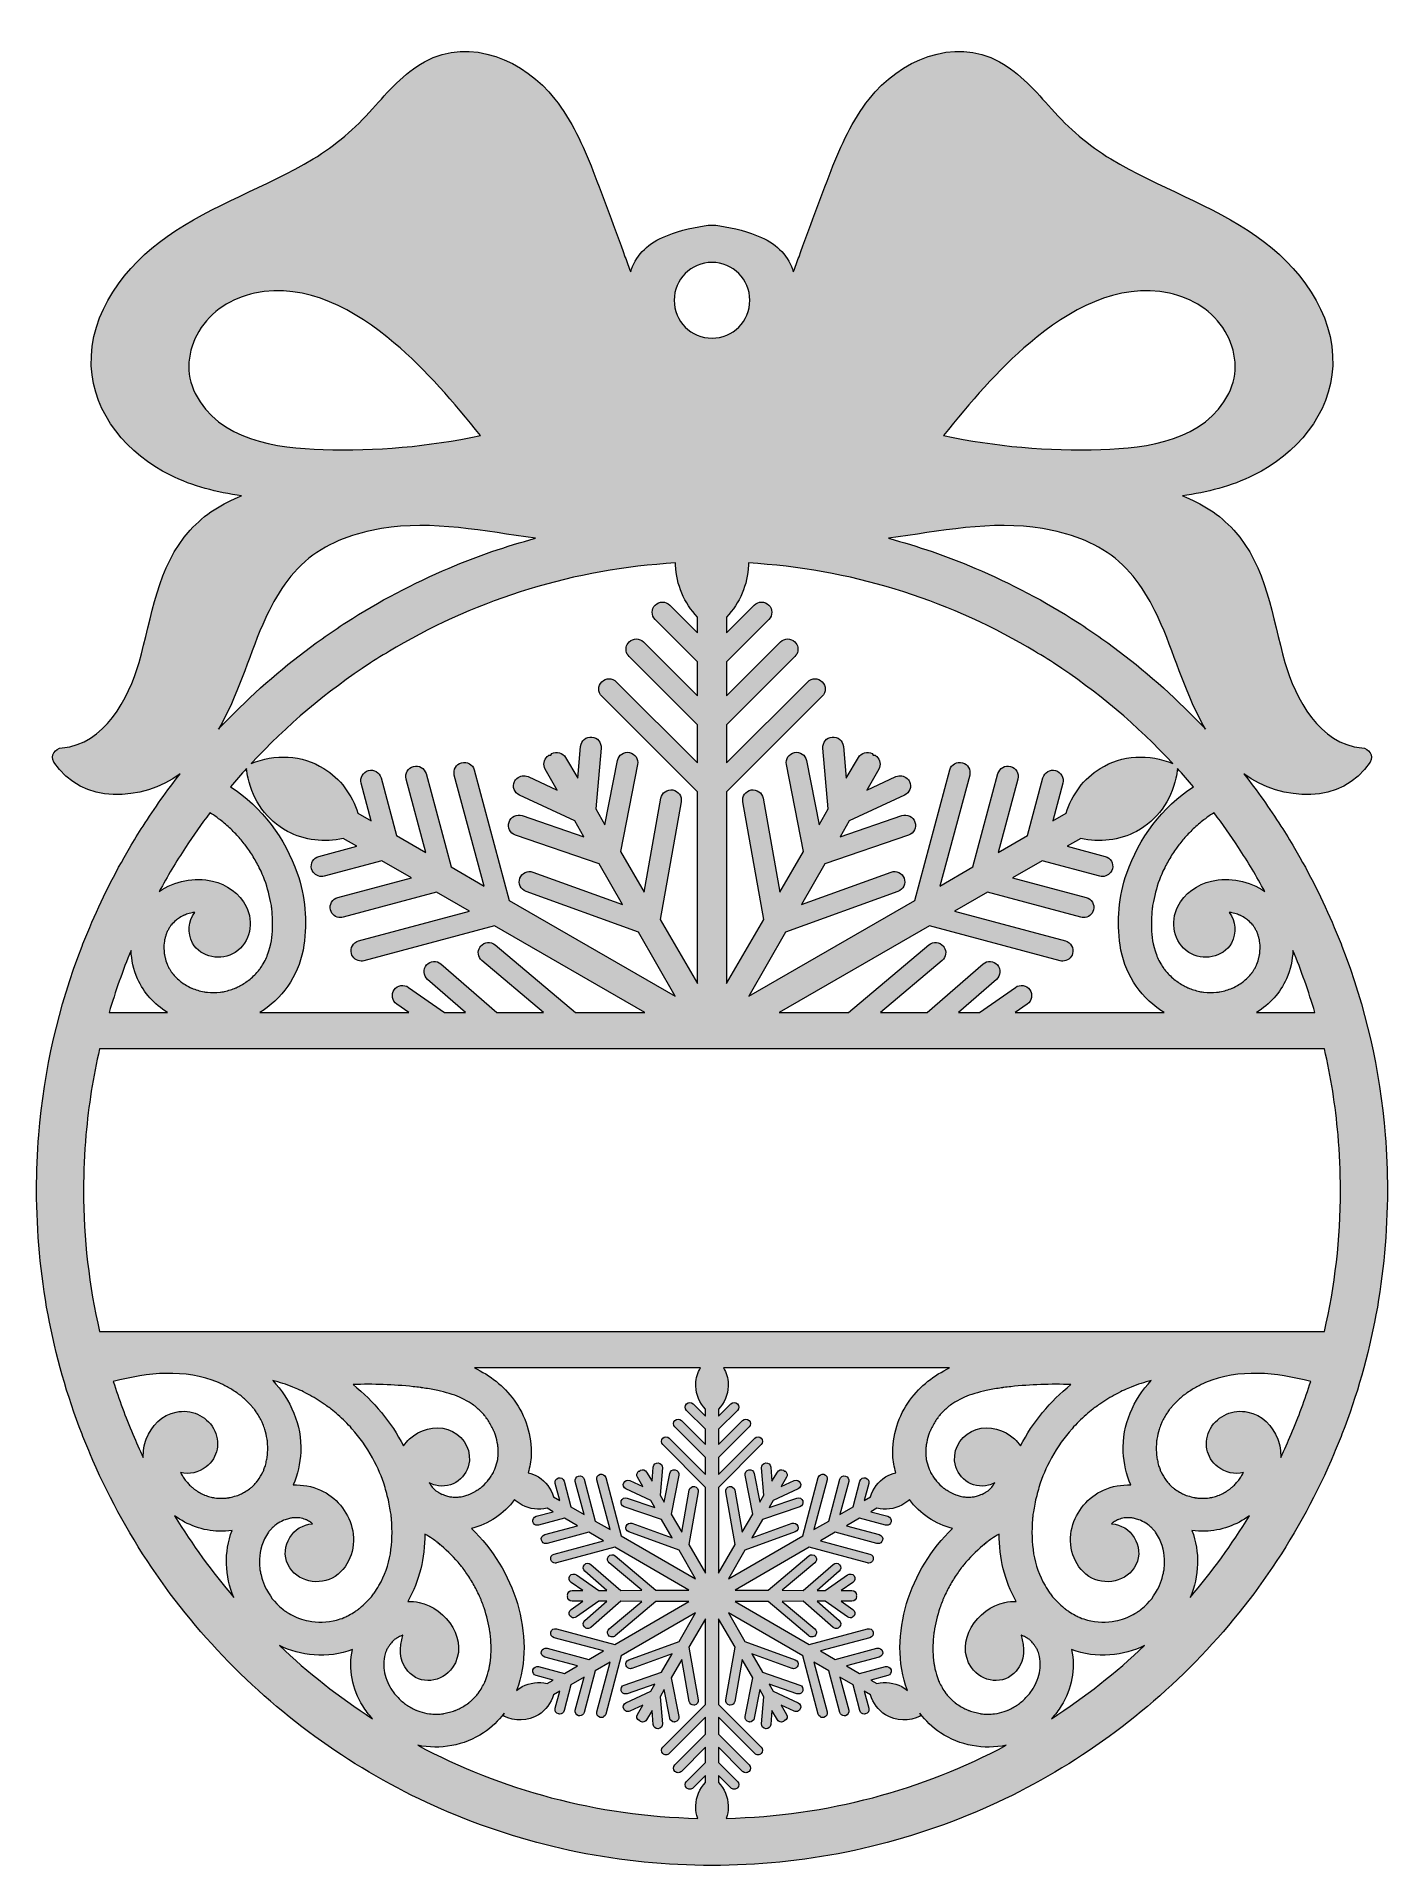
# Model space of a CAD drawing. Extents: x 686 to 834, y -420 to -218.
import ezdxf

# ---------------------------------------------------------------- set-up
doc = ezdxf.new("R2010")
doc.units = 0
doc.header["$MEASUREMENT"] = 0
doc.layers.add('Layer 1', color=7, linetype='Continuous', lineweight=0)

msp = doc.modelspace()

# ---------------------------------------------------------------- hatches: boundary and pattern name
at = {"layer": 'Layer 1', "true_color": 0x000000, "transparency": 33554687}
h = msp.add_hatch(color=18, dxfattribs=at)
h.dxf.hatch_style = 2
edge = h.paths.add_edge_path()
edge.add_spline(control_points=[(827.5, -361.15), (827.5, -361.15), (814.69, -361.15), (814.69, -361.15), (814.69, -361.15), (760, -361.15), (760, -361.15), (760, -361.15), (705.31, -361.15), (705.31, -361.15), (705.31, -361.15), (692.5, -361.15), (692.5, -361.15), (691.34, -356.14), (690.73, -350.92), (690.73, -345.56), (690.73, -343.5), (690.82, -341.46), (691, -339.45), (691.28, -336.22), (691.79, -333.05), (692.5, -329.96), (692.5, -329.96), (705.31, -329.96), (705.31, -329.96), (705.31, -329.96), (760, -329.96), (760, -329.96), (760, -329.96), (814.69, -329.96), (814.69, -329.96), (814.69, -329.96), (827.5, -329.96), (827.5, -329.96), (828.21, -333.05), (828.72, -336.22), (829, -339.45), (829.18, -341.46), (829.27, -343.5), (829.27, -345.56), (829.27, -350.92), (828.66, -356.14), (827.5, -361.15)], knot_values=[0, 0, 0, 0, 1, 1, 1, 2, 2, 2, 3, 3, 3, 4, 4, 4, 5, 5, 5, 6, 6, 6, 7, 7, 7, 8, 8, 8, 9, 9, 9, 10, 10, 10, 11, 11, 11, 12, 12, 12, 13, 13, 13, 14, 14, 14, 14], degree=3, periodic=0)
edge = h.paths.add_edge_path()
edge.add_spline(control_points=[(823.83, -372.46), (823.47, -373.32), (823.09, -374.17), (822.69, -375.01), (822.7, -374.33), (822.6, -373.65), (822.35, -372.99), (821.8, -371.55), (820.62, -370.31), (819.06, -370.01), (817.46, -369.69), (815.75, -370.38), (814.94, -371.84), (814.14, -373.29), (814.44, -375.05), (815.75, -376.06), (816.61, -376.73), (817.62, -376.93), (818.57, -376.68), (818.5, -376.82), (818.42, -376.96), (818.34, -377.1), (818.25, -377.25), (818.15, -377.39), (818.06, -377.53), (818.08, -377.48), (817.8, -377.83), (817.75, -377.88), (817.64, -378), (817.51, -378.12), (817.39, -378.23), (817.31, -378.31), (817.22, -378.38), (817.14, -378.46), (817.13, -378.46), (817.1, -378.49), (817.06, -378.52), (817.02, -378.54), (816.97, -378.58), (816.97, -378.58), (816.87, -378.64), (816.78, -378.71), (816.68, -378.77), (816.51, -378.87), (816.34, -378.97), (816.17, -379.06), (816.14, -379.07), (816.04, -379.12), (815.98, -379.15), (815.95, -379.16), (815.91, -379.18), (815.9, -379.18), (815.72, -379.25), (815.53, -379.31), (815.34, -379.36), (815.17, -379.41), (815, -379.44), (814.82, -379.48), (814.81, -379.48), (814.79, -379.48), (814.78, -379.49), (814.78, -379.49), (814.78, -379.49), (814.78, -379.49), (814.66, -379.5), (814.54, -379.51), (814.42, -379.51), (814.22, -379.52), (814.01, -379.52), (813.8, -379.51), (813.71, -379.51), (813.63, -379.5), (813.54, -379.5), (813.51, -379.49), (813.38, -379.48), (813.31, -379.47), (813.27, -379.46), (813.23, -379.45), (813.23, -379.45), (813.14, -379.43), (813.05, -379.41), (812.97, -379.39), (812.74, -379.34), (812.51, -379.27), (812.28, -379.2), (812.23, -379.18), (812.17, -379.15), (812.11, -379.13), (812.07, -379.12), (812, -379.09), (811.98, -379.08), (811.82, -379), (811.66, -378.92), (811.51, -378.83), (811.33, -378.72), (811.15, -378.61), (810.98, -378.49), (810.96, -378.48), (810.95, -378.47), (810.94, -378.46), (810.84, -378.39), (810.75, -378.3), (810.66, -378.22), (810.51, -378.08), (810.37, -377.94), (810.24, -377.79), (810.19, -377.74), (810.05, -377.55), (810.05, -377.56), (809.84, -377.25), (809.65, -376.93), (809.49, -376.6), (809.46, -376.54), (809.44, -376.49), (809.41, -376.44), (809.4, -376.41), (809.4, -376.39), (809.38, -376.35), (809.33, -376.2), (809.28, -376.04), (809.23, -375.89), (809.18, -375.7), (809.13, -375.51), (809.09, -375.33), (809.07, -375.25), (809.06, -375.17), (809.04, -375.08), (809.03, -375.05), (809.03, -375.02), (809.02, -375.01), (809.02, -375), (809.02, -375), (809.02, -375), (808.99, -374.64), (808.97, -374.28), (808.97, -373.92), (808.97, -373.72), (808.98, -373.53), (809, -373.33), (809, -373.28), (809.01, -373.23), (809.01, -373.18), (809.02, -373.14), (809.03, -373.06), (809.04, -372.99), (809.1, -372.63), (809.19, -372.27), (809.29, -371.93), (809.35, -371.74), (809.42, -371.56), (809.48, -371.37), (809.49, -371.35), (809.49, -371.34), (809.5, -371.33), (809.53, -371.26), (809.56, -371.19), (809.59, -371.12), (809.77, -370.76), (809.97, -370.41), (810.19, -370.08), (810.24, -370.01), (810.41, -369.77), (810.45, -369.7), (810.49, -369.66), (810.54, -369.6), (810.54, -369.6), (810.62, -369.51), (810.69, -369.42), (810.77, -369.33), (811.04, -369.03), (811.34, -368.74), (811.64, -368.47), (811.76, -368.36), (811.88, -368.26), (812, -368.17), (812.04, -368.14), (812.09, -368.1), (812.1, -368.09), (812.2, -368.02), (812.29, -367.95), (812.39, -367.88), (812.73, -367.65), (813.09, -367.43), (813.45, -367.24), (813.61, -367.15), (813.77, -367.07), (813.93, -366.99), (814.03, -366.94), (814.14, -366.89), (814.25, -366.84), (814.3, -366.81), (814.36, -366.78), (814.38, -366.77), (818.12, -365.21), (822.15, -365.66), (825.99, -366.64), (825.36, -368.62), (824.64, -370.56), (823.83, -372.46)], knot_values=[0, 0, 0, 0, 1, 1, 1, 2, 2, 2, 3, 3, 3, 4, 4, 4, 5, 5, 5, 6, 6, 6, 7, 7, 7, 8, 8, 8, 9, 9, 9, 10, 10, 10, 11, 11, 11, 12, 12, 12, 13, 13, 13, 14, 14, 14, 15, 15, 15, 16, 16, 16, 17, 17, 17, 18, 18, 18, 19, 19, 19, 20, 20, 20, 21, 21, 21, 22, 22, 22, 23, 23, 23, 24, 24, 24, 25, 25, 25, 26, 26, 26, 27, 27, 27, 28, 28, 28, 29, 29, 29, 30, 30, 30, 31, 31, 31, 32, 32, 32, 33, 33, 33, 34, 34, 34, 35, 35, 35, 36, 36, 36, 37, 37, 37, 38, 38, 38, 39, 39, 39, 40, 40, 40, 41, 41, 41, 42, 42, 42, 43, 43, 43, 44, 44, 44, 45, 45, 45, 46, 46, 46, 47, 47, 47, 48, 48, 48, 49, 49, 49, 50, 50, 50, 51, 51, 51, 52, 52, 52, 53, 53, 53, 54, 54, 54, 55, 55, 55, 56, 56, 56, 57, 57, 57, 58, 58, 58, 59, 59, 59, 60, 60, 60, 61, 61, 61, 62, 62, 62, 63, 63, 63, 64, 64, 64, 65, 65, 65, 66, 66, 66, 66], degree=3, periodic=0)
edge = h.paths.add_edge_path()
edge.add_spline(control_points=[(812.71, -390.45), (813.68, -388.12), (813.81, -385.43), (812.9, -383.08), (813.38, -383.15), (813.86, -383.18), (814.34, -383.16), (816.1, -383.1), (817.83, -382.49), (819.23, -381.44), (817.3, -384.62), (815.12, -387.63), (812.71, -390.45)], knot_values=[0, 0, 0, 0, 1, 1, 1, 2, 2, 2, 3, 3, 3, 4, 4, 4, 4], degree=3, periodic=0)
edge = h.paths.add_edge_path()
edge.add_spline(control_points=[(809.85, -387.19), (809.85, -387.23), (809.85, -387.26), (809.84, -387.29), (809.82, -387.44), (809.79, -387.6), (809.75, -387.76), (809.7, -388.02), (809.63, -388.28), (809.55, -388.54), (809.5, -388.68), (809.45, -388.82), (809.4, -388.96), (809.38, -389), (809.37, -389.04), (809.36, -389.07), (809.35, -389.09), (809.33, -389.13), (809.31, -389.18), (808.72, -390.36), (808.3, -390.91), (807.32, -391.76), (807.3, -391.78), (807.28, -391.8), (807.26, -391.81), (807.25, -391.82), (807.23, -391.83), (807.2, -391.85), (807.07, -391.94), (806.94, -392.03), (806.81, -392.11), (806.55, -392.28), (806.27, -392.42), (805.99, -392.57), (805.98, -392.58), (805.87, -392.62), (805.83, -392.64), (805.72, -392.69), (805.6, -392.73), (805.48, -392.77), (805.15, -392.88), (804.82, -392.97), (804.49, -393.05), (803.53, -393.25), (802.39, -393.23), (801.38, -392.95), (801.11, -392.88), (800.84, -392.79), (800.58, -392.68), (800.54, -392.67), (800.5, -392.65), (800.49, -392.64), (800.33, -392.57), (800.17, -392.49), (800.02, -392.41), (799.79, -392.28), (799.56, -392.15), (799.34, -392.01), (799.22, -391.93), (799.1, -391.84), (798.98, -391.76), (798.94, -391.73), (798.91, -391.71), (798.88, -391.69), (798.86, -391.67), (798.83, -391.65), (798.79, -391.61), (798.35, -391.22), (797.93, -390.82), (797.54, -390.37), (797.49, -390.3), (797.44, -390.24), (797.39, -390.17), (797.36, -390.14), (797.26, -390.01), (797.23, -389.97), (797.05, -389.7), (796.87, -389.43), (796.71, -389.15), (795.42, -386.94), (795.11, -384.44), (795.33, -381.82), (795.35, -381.65), (795.36, -381.47), (795.38, -381.3), (795.39, -381.26), (795.42, -381.07), (795.42, -381.02), (795.47, -380.74), (795.52, -380.46), (795.57, -380.17), (795.7, -379.55), (795.86, -378.93), (796.04, -378.32), (796.44, -377.04), (796.76, -376.27), (797.42, -375.07), (798.12, -373.8), (798.82, -372.81), (799.68, -371.86), (800.16, -371.31), (800.69, -370.8), (801.24, -370.31), (801.48, -370.1), (801.73, -369.89), (801.99, -369.68), (802.03, -369.65), (802.18, -369.54), (802.21, -369.52), (802.39, -369.39), (802.57, -369.26), (802.75, -369.13), (803.33, -368.74), (803.93, -368.37), (804.55, -368.04), (805.18, -367.7), (805.73, -367.44), (806.2, -367.26), (806.92, -366.97), (807.67, -366.74), (808.42, -366.54), (806.43, -368.64), (805.21, -371.41), (805.33, -374.42), (805.39, -375.67), (805.66, -376.91), (806.17, -378.05), (805.16, -378.01), (804.13, -378.18), (803.15, -378.62), (801.48, -379.37), (800.12, -380.96), (799.68, -382.74), (799.2, -384.71), (799.79, -386.97), (801.53, -388.13), (803.23, -389.25), (805.81, -388.74), (806.73, -386.86), (807.72, -384.81), (806.15, -382.42), (804.03, -382.35), (804.05, -382.33), (804.08, -382.31), (804.1, -382.28), (804.14, -382.25), (804.16, -382.22), (804.18, -382.21), (804.19, -382.2), (804.22, -382.18), (804.26, -382.16), (804.4, -382.08), (804.55, -381.99), (804.69, -381.91), (804.71, -381.89), (804.76, -381.87), (804.79, -381.86), (805, -381.79), (805.21, -381.73), (805.43, -381.69), (805.47, -381.69), (805.56, -381.68), (805.59, -381.68), (805.76, -381.68), (805.94, -381.68), (806.11, -381.68), (806.14, -381.68), (806.22, -381.69), (806.27, -381.69), (806.4, -381.71), (806.54, -381.74), (806.67, -381.78), (806.84, -381.82), (807.01, -381.88), (807.18, -381.93), (807.2, -381.94), (807.24, -381.96), (807.27, -381.97), (807.53, -382.1), (807.76, -382.24), (808.01, -382.39), (808.04, -382.41), (808.06, -382.42), (808.08, -382.44), (808.21, -382.54), (808.34, -382.66), (808.46, -382.78), (808.55, -382.87), (808.63, -382.96), (808.71, -383.05), (808.78, -383.12), (808.81, -383.14), (808.82, -383.16), (808.83, -383.17), (808.84, -383.2), (808.89, -383.27), (809.53, -384.24), (809.84, -385.24), (809.87, -386.25), (809.88, -386.57), (809.87, -386.88), (809.85, -387.19)], knot_values=[0, 0, 0, 0, 1, 1, 1, 2, 2, 2, 3, 3, 3, 4, 4, 4, 5, 5, 5, 6, 6, 6, 7, 7, 7, 8, 8, 8, 9, 9, 9, 10, 10, 10, 11, 11, 11, 12, 12, 12, 13, 13, 13, 14, 14, 14, 15, 15, 15, 16, 16, 16, 17, 17, 17, 18, 18, 18, 19, 19, 19, 20, 20, 20, 21, 21, 21, 22, 22, 22, 23, 23, 23, 24, 24, 24, 25, 25, 25, 26, 26, 26, 27, 27, 27, 28, 28, 28, 29, 29, 29, 30, 30, 30, 31, 31, 31, 32, 32, 32, 33, 33, 33, 34, 34, 34, 35, 35, 35, 36, 36, 36, 37, 37, 37, 38, 38, 38, 39, 39, 39, 40, 40, 40, 41, 41, 41, 42, 42, 42, 43, 43, 43, 44, 44, 44, 45, 45, 45, 46, 46, 46, 47, 47, 47, 48, 48, 48, 49, 49, 49, 50, 50, 50, 51, 51, 51, 52, 52, 52, 53, 53, 53, 54, 54, 54, 55, 55, 55, 56, 56, 56, 57, 57, 57, 58, 58, 58, 59, 59, 59, 60, 60, 60, 61, 61, 61, 62, 62, 62, 63, 63, 63, 64, 64, 64, 65, 65, 65, 66, 66, 66, 67, 67, 67, 67], degree=3, periodic=0)
edge = h.paths.add_edge_path()
edge.add_spline(control_points=[(797.43, -403.82), (797.83, -403.38), (798.19, -402.91), (798.5, -402.41), (799.63, -400.57), (800.08, -398.31), (799.64, -396.21), (800.98, -396.7), (802.42, -396.92), (803.86, -396.79), (805.21, -396.68), (806.5, -396.32), (807.68, -395.76), (804.53, -398.75), (801.1, -401.45), (797.43, -403.82)], knot_values=[0, 0, 0, 0, 1, 1, 1, 2, 2, 2, 3, 3, 3, 4, 4, 4, 5, 5, 5, 5], degree=3, periodic=0)
edge = h.paths.add_edge_path()
edge.add_spline(control_points=[(796.16, -398.24), (796.12, -398.88), (795.85, -399.7), (795.48, -400.35), (795.38, -400.52), (795.28, -400.69), (795.16, -400.85), (795.11, -400.93), (795.06, -401), (795, -401.08), (794.98, -401.1), (794.96, -401.13), (794.93, -401.16), (794.64, -401.47), (794.34, -401.77), (794.02, -402.05), (794.02, -402.04), (793.76, -402.24), (793.7, -402.28), (793.53, -402.39), (793.36, -402.5), (793.19, -402.6), (793.02, -402.7), (792.84, -402.78), (792.66, -402.87), (792.64, -402.88), (792.63, -402.88), (792.62, -402.89), (792.49, -402.94), (792.36, -402.99), (792.22, -403.03), (791.87, -403.15), (791.51, -403.24), (791.15, -403.29), (791.22, -403.28), (790.73, -403.32), (790.67, -403.32), (790.43, -403.33), (790.19, -403.32), (789.95, -403.31), (789.85, -403.3), (789.76, -403.29), (789.66, -403.28), (789.63, -403.27), (789.6, -403.27), (789.55, -403.26), (789.35, -403.22), (789.15, -403.17), (788.95, -403.12), (788.74, -403.06), (788.55, -403), (788.35, -402.93), (788.29, -402.91), (788.25, -402.9), (788.23, -402.89), (788.11, -402.84), (788, -402.79), (787.88, -402.73), (787.51, -402.54), (787.16, -402.32), (786.82, -402.08), (786.81, -402.07), (786.8, -402.07), (786.8, -402.07), (786.79, -402.06), (786.78, -402.05), (786.76, -402.04), (786.67, -401.96), (786.58, -401.88), (786.49, -401.8), (786.32, -401.64), (786.15, -401.47), (785.99, -401.3), (785.98, -401.28), (785.89, -401.18), (785.84, -401.12), (785.81, -401.08), (785.77, -401.03), (785.77, -401.03), (785.62, -400.82), (785.49, -400.61), (785.36, -400.39), (785.25, -400.2), (785.15, -400), (785.05, -399.81), (785.03, -399.77), (785.02, -399.75), (785.02, -399.73), (785.01, -399.73), (785.01, -399.73), (785.01, -399.72), (784.95, -399.58), (784.9, -399.43), (784.85, -399.28), (784.71, -398.86), (784.59, -398.43), (784.51, -397.99), (784.48, -397.87), (784.46, -397.74), (784.44, -397.62), (784.44, -397.6), (784.43, -397.52), (784.42, -397.47), (784.4, -397.24), (784.38, -397), (784.37, -396.77), (784.34, -396.32), (784.35, -395.87), (784.37, -395.42), (784.38, -395.17), (784.4, -394.91), (784.42, -394.66), (784.43, -394.56), (784.45, -394.46), (784.46, -394.36), (784.46, -394.33), (784.47, -394.3), (784.47, -394.27), (784.62, -393.36), (784.83, -392.47), (785.12, -391.6), (785.2, -391.38), (785.28, -391.16), (785.36, -390.94), (785.4, -390.83), (785.45, -390.72), (785.49, -390.61), (785.5, -390.59), (785.5, -390.58), (785.51, -390.57), (785.52, -390.54), (785.53, -390.51), (785.55, -390.47), (785.76, -390.02), (785.98, -389.57), (786.23, -389.13), (786.47, -388.69), (786.73, -388.26), (787.01, -387.85), (787.15, -387.65), (787.29, -387.46), (787.42, -387.27), (787.45, -387.24), (787.46, -387.21), (787.48, -387.19), (787.56, -387.08), (787.65, -386.98), (787.74, -386.87), (788.38, -386.1), (789.08, -385.38), (789.85, -384.73), (789.92, -384.67), (789.98, -384.62), (790.05, -384.56), (790.06, -384.56), (790.34, -384.34), (790.32, -384.35), (790.48, -384.23), (790.65, -384.11), (790.81, -384), (791.08, -383.81), (791.36, -383.64), (791.64, -383.47), (791.66, -386.07), (792.24, -388.64), (793.52, -390.89), (793.11, -390.88), (792.69, -390.92), (792.27, -391), (789.29, -391.61), (786.64, -395.34), (788.6, -398.19), (789.74, -399.85), (792.19, -400.16), (793.52, -398.57), (794.54, -397.36), (794.49, -395.97), (794.06, -394.61), (794.09, -394.62), (794.13, -394.63), (794.16, -394.64), (794.22, -394.66), (794.31, -394.7), (794.35, -394.71), (794.5, -394.79), (794.64, -394.87), (794.78, -394.96), (794.8, -394.97), (794.89, -395.04), (794.95, -395.07), (794.98, -395.1), (795.02, -395.13), (795.02, -395.14), (795.17, -395.28), (795.31, -395.42), (795.44, -395.57), (795.39, -395.52), (795.66, -395.87), (795.7, -395.95), (795.76, -396.05), (795.81, -396.14), (795.86, -396.25), (795.87, -396.26), (795.9, -396.33), (795.92, -396.37), (795.99, -396.57), (796.04, -396.77), (796.09, -396.98), (796.16, -397.27), (796.19, -397.69), (796.16, -398.24)], knot_values=[0, 0, 0, 0, 1, 1, 1, 2, 2, 2, 3, 3, 3, 4, 4, 4, 5, 5, 5, 6, 6, 6, 7, 7, 7, 8, 8, 8, 9, 9, 9, 10, 10, 10, 11, 11, 11, 12, 12, 12, 13, 13, 13, 14, 14, 14, 15, 15, 15, 16, 16, 16, 17, 17, 17, 18, 18, 18, 19, 19, 19, 20, 20, 20, 21, 21, 21, 22, 22, 22, 23, 23, 23, 24, 24, 24, 25, 25, 25, 26, 26, 26, 27, 27, 27, 28, 28, 28, 29, 29, 29, 30, 30, 30, 31, 31, 31, 32, 32, 32, 33, 33, 33, 34, 34, 34, 35, 35, 35, 36, 36, 36, 37, 37, 37, 38, 38, 38, 39, 39, 39, 40, 40, 40, 41, 41, 41, 42, 42, 42, 43, 43, 43, 44, 44, 44, 45, 45, 45, 46, 46, 46, 47, 47, 47, 48, 48, 48, 49, 49, 49, 50, 50, 50, 51, 51, 51, 52, 52, 52, 53, 53, 53, 54, 54, 54, 55, 55, 55, 56, 56, 56, 57, 57, 57, 58, 58, 58, 59, 59, 59, 60, 60, 60, 61, 61, 61, 62, 62, 62, 63, 63, 63, 64, 64, 64, 65, 65, 65, 66, 66, 66, 67, 67, 67, 68, 68, 68, 69, 69, 69, 70, 70, 70, 70], degree=3, periodic=0)
edge = h.paths.add_edge_path()
edge.add_spline(control_points=[(761.56, -414.81), (761.71, -414.42), (761.79, -414.01), (761.79, -413.59), (761.8, -413.53), (761.8, -413.47), (761.79, -413.41), (761.76, -412.45), (761.36, -411.54), (760.72, -410.85), (760.72, -410.85), (760.72, -410.08), (760.72, -410.08), (760.72, -410.08), (762.08, -411.45), (762.08, -411.45), (762.18, -411.55), (762.31, -411.6), (762.44, -411.6), (762.57, -411.6), (762.7, -411.55), (762.8, -411.45), (763, -411.25), (763, -410.93), (762.8, -410.73), (762.8, -410.73), (760.72, -408.65), (760.72, -408.65), (760.72, -408.65), (760.72, -406.97), (760.72, -406.97), (760.72, -406.97), (763.37, -409.63), (763.37, -409.63), (763.47, -409.73), (763.6, -409.78), (763.73, -409.78), (763.86, -409.78), (763.99, -409.73), (764.09, -409.63), (764.28, -409.43), (764.28, -409.11), (764.09, -408.91), (764.09, -408.91), (760.72, -405.54), (760.72, -405.54), (760.72, -405.54), (760.72, -403.67), (760.72, -403.67), (760.72, -403.67), (764.72, -407.67), (764.72, -407.67), (764.81, -407.77), (764.94, -407.82), (765.07, -407.82), (765.2, -407.82), (765.33, -407.77), (765.43, -407.67), (765.63, -407.47), (765.63, -407.15), (765.43, -406.95), (765.43, -406.95), (760.72, -402.24), (760.72, -402.24), (760.72, -402.24), (760.72, -392.8), (760.72, -392.8), (760.72, -392.8), (762.55, -395.94), (762.55, -395.94), (762.55, -395.94), (761.52, -401.74), (761.52, -401.74), (761.47, -402.02), (761.66, -402.28), (761.93, -402.33), (761.96, -402.34), (761.99, -402.34), (762.02, -402.34), (762.26, -402.34), (762.47, -402.17), (762.52, -401.92), (762.52, -401.92), (763.34, -397.29), (763.34, -397.29), (763.34, -397.29), (764.51, -399.3), (764.51, -399.3), (764.51, -399.3), (763.67, -403.58), (763.67, -403.58), (763.61, -403.86), (763.79, -404.12), (764.07, -404.18), (764.1, -404.18), (764.13, -404.19), (764.16, -404.19), (764.4, -404.19), (764.61, -404.02), (764.66, -403.78), (764.66, -403.78), (765.28, -400.62), (765.28, -400.62), (765.28, -400.62), (765.73, -401.4), (765.73, -401.4), (765.73, -401.4), (765.47, -404.39), (765.47, -404.39), (765.44, -404.67), (765.65, -404.92), (765.93, -404.94), (765.94, -404.94), (765.96, -404.94), (765.97, -404.94), (766.23, -404.94), (766.45, -404.75), (766.47, -404.48), (766.47, -404.48), (766.61, -402.91), (766.61, -402.91), (766.61, -402.91), (767.21, -403.94), (767.21, -403.94), (767.31, -404.1), (767.48, -404.19), (767.65, -404.19), (767.74, -404.19), (767.82, -404.17), (767.9, -404.12), (767.9, -404.12), (767.94, -404.04), (767.94, -404.04), (767.94, -404.04), (768.04, -404.04), (768.04, -404.04), (768.28, -403.9), (768.36, -403.6), (768.22, -403.36), (768.22, -403.36), (767.63, -402.32), (767.63, -402.32), (767.63, -402.32), (769.06, -402.99), (769.06, -402.99), (769.13, -403.02), (769.2, -403.04), (769.27, -403.04), (769.47, -403.04), (769.65, -402.93), (769.73, -402.74), (769.85, -402.49), (769.74, -402.19), (769.49, -402.07), (769.49, -402.07), (766.76, -400.8), (766.76, -400.8), (766.76, -400.8), (766.31, -400.02), (766.31, -400.02), (766.31, -400.02), (769.36, -401.07), (769.36, -401.07), (769.41, -401.08), (769.47, -401.09), (769.52, -401.09), (769.73, -401.09), (769.93, -400.96), (770, -400.75), (770.09, -400.49), (769.95, -400.2), (769.69, -400.11), (769.69, -400.11), (765.55, -398.69), (765.55, -398.69), (765.55, -398.69), (764.4, -396.68), (764.4, -396.68), (764.4, -396.68), (768.82, -398.28), (768.82, -398.28), (768.88, -398.3), (768.94, -398.31), (768.99, -398.31), (769.2, -398.31), (769.39, -398.18), (769.47, -397.98), (769.56, -397.72), (769.43, -397.43), (769.17, -397.33), (769.17, -397.33), (763.63, -395.32), (763.63, -395.32), (763.63, -395.32), (761.82, -392.16), (761.82, -392.16), (761.82, -392.16), (770, -396.88), (770, -396.88), (770, -396.88), (771.72, -403.32), (771.72, -403.32), (771.78, -403.55), (771.99, -403.7), (772.21, -403.7), (772.25, -403.7), (772.3, -403.69), (772.34, -403.68), (772.61, -403.61), (772.77, -403.33), (772.7, -403.06), (772.7, -403.06), (771.23, -397.6), (771.23, -397.6), (771.23, -397.6), (772.86, -398.53), (772.86, -398.53), (772.86, -398.53), (774.09, -403.14), (774.09, -403.14), (774.15, -403.36), (774.36, -403.51), (774.58, -403.51), (774.62, -403.51), (774.67, -403.51), (774.71, -403.49), (774.98, -403.42), (775.14, -403.14), (775.07, -402.87), (775.07, -402.87), (774.1, -399.25), (774.1, -399.25), (774.1, -399.25), (775.55, -400.09), (775.55, -400.09), (775.55, -400.09), (776.31, -402.93), (776.31, -402.93), (776.37, -403.16), (776.58, -403.31), (776.8, -403.31), (776.84, -403.31), (776.89, -403.3), (776.93, -403.29), (777.2, -403.22), (777.36, -402.94), (777.29, -402.67), (777.29, -402.67), (776.79, -400.8), (776.79, -400.8), (776.79, -400.8), (777.46, -401.19), (777.46, -401.19), (777.73, -402.09), (778.32, -402.89), (779.13, -403.4), (780.28, -404.11), (781.75, -404.13), (782.95, -403.53), (782.94, -403.43), (782.93, -403.33), (782.92, -403.23), (783.53, -404.04), (784.28, -404.77), (785.2, -405.38), (787.3, -406.79), (789.98, -407.28), (792.44, -406.75), (783.19, -411.67), (772.7, -414.56), (761.56, -414.81)], knot_values=[0, 0, 0, 0, 1, 1, 1, 2, 2, 2, 3, 3, 3, 4, 4, 4, 5, 5, 5, 6, 6, 6, 7, 7, 7, 8, 8, 8, 9, 9, 9, 10, 10, 10, 11, 11, 11, 12, 12, 12, 13, 13, 13, 14, 14, 14, 15, 15, 15, 16, 16, 16, 17, 17, 17, 18, 18, 18, 19, 19, 19, 20, 20, 20, 21, 21, 21, 22, 22, 22, 23, 23, 23, 24, 24, 24, 25, 25, 25, 26, 26, 26, 27, 27, 27, 28, 28, 28, 29, 29, 29, 30, 30, 30, 31, 31, 31, 32, 32, 32, 33, 33, 33, 34, 34, 34, 35, 35, 35, 36, 36, 36, 37, 37, 37, 38, 38, 38, 39, 39, 39, 40, 40, 40, 41, 41, 41, 42, 42, 42, 43, 43, 43, 44, 44, 44, 45, 45, 45, 46, 46, 46, 47, 47, 47, 48, 48, 48, 49, 49, 49, 50, 50, 50, 51, 51, 51, 52, 52, 52, 53, 53, 53, 54, 54, 54, 55, 55, 55, 56, 56, 56, 57, 57, 57, 58, 58, 58, 59, 59, 59, 60, 60, 60, 61, 61, 61, 62, 62, 62, 63, 63, 63, 64, 64, 64, 65, 65, 65, 66, 66, 66, 67, 67, 67, 68, 68, 68, 69, 69, 69, 70, 70, 70, 71, 71, 71, 72, 72, 72, 73, 73, 73, 74, 74, 74, 75, 75, 75, 76, 76, 76, 77, 77, 77, 78, 78, 78, 79, 79, 79, 80, 80, 80, 81, 81, 81, 82, 82, 82, 83, 83, 83, 84, 84, 84, 85, 85, 85, 86, 86, 86, 87, 87, 87, 88, 88, 88, 89, 89, 89, 90, 90, 90, 90], degree=3, periodic=0)
edge = h.paths.add_edge_path()
edge.add_spline(control_points=[(781.82, -368.69), (780.56, -370.41), (779.82, -372.65), (779.93, -374.79), (779.96, -375.44), (780.08, -376.08), (780.26, -376.7), (779.87, -376.79), (779.48, -376.95), (779.13, -377.17), (778.32, -377.67), (777.73, -378.47), (777.46, -379.37), (777.46, -379.37), (776.79, -379.76), (776.79, -379.76), (776.79, -379.76), (777.29, -377.89), (777.29, -377.89), (777.36, -377.62), (777.2, -377.35), (776.93, -377.27), (776.66, -377.2), (776.39, -377.36), (776.31, -377.63), (776.31, -377.63), (775.55, -380.47), (775.55, -380.47), (775.55, -380.47), (774.1, -381.31), (774.1, -381.31), (774.1, -381.31), (775.07, -377.69), (775.07, -377.69), (775.14, -377.42), (774.98, -377.14), (774.71, -377.07), (774.44, -377), (774.16, -377.16), (774.09, -377.43), (774.09, -377.43), (772.86, -382.03), (772.86, -382.03), (772.86, -382.03), (771.23, -382.97), (771.23, -382.97), (771.23, -382.97), (772.7, -377.5), (772.7, -377.5), (772.77, -377.23), (772.61, -376.96), (772.34, -376.88), (772.07, -376.81), (771.79, -376.97), (771.72, -377.24), (771.72, -377.24), (770, -383.68), (770, -383.68), (770, -383.68), (761.82, -388.4), (761.82, -388.4), (761.82, -388.4), (763.63, -385.24), (763.63, -385.24), (763.63, -385.24), (769.17, -383.23), (769.17, -383.23), (769.43, -383.14), (769.56, -382.85), (769.47, -382.58), (769.37, -382.32), (769.08, -382.18), (768.82, -382.28), (768.82, -382.28), (764.4, -383.88), (764.4, -383.88), (764.4, -383.88), (765.55, -381.87), (765.55, -381.87), (765.55, -381.87), (769.69, -380.45), (769.69, -380.45), (769.95, -380.36), (770.09, -380.08), (770, -379.81), (769.91, -379.55), (769.62, -379.41), (769.36, -379.5), (769.36, -379.5), (766.31, -380.54), (766.31, -380.54), (766.31, -380.54), (766.76, -379.76), (766.76, -379.76), (766.76, -379.76), (769.49, -378.49), (769.49, -378.49), (769.74, -378.37), (769.85, -378.07), (769.73, -377.82), (769.62, -377.57), (769.32, -377.46), (769.06, -377.57), (769.06, -377.57), (767.63, -378.24), (767.63, -378.24), (767.63, -378.24), (768.22, -377.21), (768.22, -377.21), (768.34, -377), (768.29, -376.74), (768.12, -376.58), (768.1, -376.56), (768.07, -376.54), (768.04, -376.52), (768.04, -376.52), (767.94, -376.52), (767.94, -376.52), (767.94, -376.52), (767.9, -376.44), (767.9, -376.44), (767.66, -376.31), (767.35, -376.39), (767.21, -376.63), (767.21, -376.63), (766.61, -377.65), (766.61, -377.65), (766.61, -377.65), (766.47, -376.08), (766.47, -376.08), (766.45, -375.8), (766.2, -375.6), (765.93, -375.62), (765.65, -375.65), (765.44, -375.89), (765.47, -376.17), (765.47, -376.17), (765.73, -379.17), (765.73, -379.17), (765.73, -379.17), (765.28, -379.94), (765.28, -379.94), (765.28, -379.94), (764.66, -376.78), (764.66, -376.78), (764.61, -376.51), (764.34, -376.33), (764.07, -376.38), (763.79, -376.44), (763.61, -376.7), (763.67, -376.98), (763.67, -376.98), (764.51, -381.26), (764.51, -381.26), (764.51, -381.26), (763.34, -383.27), (763.34, -383.27), (763.34, -383.27), (762.52, -378.64), (762.52, -378.64), (762.47, -378.37), (762.21, -378.18), (761.93, -378.23), (761.66, -378.28), (761.47, -378.54), (761.52, -378.82), (761.52, -378.82), (762.55, -384.62), (762.55, -384.62), (762.55, -384.62), (760.72, -387.77), (760.72, -387.77), (760.72, -387.77), (760.72, -378.32), (760.72, -378.32), (760.72, -378.32), (765.43, -373.61), (765.43, -373.61), (765.63, -373.41), (765.63, -373.09), (765.43, -372.89), (765.23, -372.7), (764.91, -372.7), (764.72, -372.89), (764.72, -372.89), (760.72, -376.89), (760.72, -376.89), (760.72, -376.89), (760.72, -375.02), (760.72, -375.02), (760.72, -375.02), (764.09, -371.65), (764.09, -371.65), (764.28, -371.45), (764.28, -371.13), (764.09, -370.93), (763.89, -370.74), (763.57, -370.74), (763.37, -370.93), (763.37, -370.93), (760.72, -373.59), (760.72, -373.59), (760.72, -373.59), (760.72, -371.91), (760.72, -371.91), (760.72, -371.91), (762.8, -369.83), (762.8, -369.83), (763, -369.63), (763, -369.31), (762.8, -369.11), (762.6, -368.92), (762.28, -368.92), (762.08, -369.11), (762.08, -369.11), (760.72, -370.48), (760.72, -370.48), (760.72, -370.48), (760.72, -369.71), (760.72, -369.71), (761.36, -369.02), (761.76, -368.11), (761.79, -367.16), (761.8, -367.07), (761.8, -366.99), (761.79, -366.9), (761.77, -366.28), (761.58, -365.68), (761.28, -365.15), (761.28, -365.15), (786.19, -365.15), (786.19, -365.15), (784.46, -365.95), (782.98, -367.11), (781.82, -368.69)], knot_values=[0, 0, 0, 0, 1, 1, 1, 2, 2, 2, 3, 3, 3, 4, 4, 4, 5, 5, 5, 6, 6, 6, 7, 7, 7, 8, 8, 8, 9, 9, 9, 10, 10, 10, 11, 11, 11, 12, 12, 12, 13, 13, 13, 14, 14, 14, 15, 15, 15, 16, 16, 16, 17, 17, 17, 18, 18, 18, 19, 19, 19, 20, 20, 20, 21, 21, 21, 22, 22, 22, 23, 23, 23, 24, 24, 24, 25, 25, 25, 26, 26, 26, 27, 27, 27, 28, 28, 28, 29, 29, 29, 30, 30, 30, 31, 31, 31, 32, 32, 32, 33, 33, 33, 34, 34, 34, 35, 35, 35, 36, 36, 36, 37, 37, 37, 38, 38, 38, 39, 39, 39, 40, 40, 40, 41, 41, 41, 42, 42, 42, 43, 43, 43, 44, 44, 44, 45, 45, 45, 46, 46, 46, 47, 47, 47, 48, 48, 48, 49, 49, 49, 50, 50, 50, 51, 51, 51, 52, 52, 52, 53, 53, 53, 54, 54, 54, 55, 55, 55, 56, 56, 56, 57, 57, 57, 58, 58, 58, 59, 59, 59, 60, 60, 60, 61, 61, 61, 62, 62, 62, 63, 63, 63, 64, 64, 64, 65, 65, 65, 66, 66, 66, 67, 67, 67, 68, 68, 68, 69, 69, 69, 70, 70, 70, 71, 71, 71, 72, 72, 72, 73, 73, 73, 74, 74, 74, 75, 75, 75, 76, 76, 76, 77, 77, 77, 78, 78, 78, 78], degree=3, periodic=0)
edge = h.paths.add_edge_path()
edge.add_spline(control_points=[(781.53, -400.7), (781.34, -400.55), (781.14, -400.41), (780.92, -400.29), (780.08, -399.84), (779.09, -399.73), (778.18, -399.95), (778.18, -399.95), (777.51, -399.56), (777.51, -399.56), (777.51, -399.56), (779.37, -399.06), (779.37, -399.06), (779.64, -398.99), (779.8, -398.71), (779.73, -398.44), (779.66, -398.17), (779.38, -398.01), (779.11, -398.08), (779.11, -398.08), (776.27, -398.85), (776.27, -398.85), (776.27, -398.85), (774.82, -398.01), (774.82, -398.01), (774.82, -398.01), (778.44, -397.03), (778.44, -397.03), (778.71, -396.96), (778.87, -396.68), (778.8, -396.42), (778.73, -396.14), (778.45, -395.98), (778.18, -396.06), (778.18, -396.06), (773.58, -397.29), (773.58, -397.29), (773.58, -397.29), (771.95, -396.35), (771.95, -396.35), (771.95, -396.35), (777.41, -394.89), (777.41, -394.89), (777.68, -394.82), (777.84, -394.54), (777.77, -394.27), (777.7, -394), (777.42, -393.84), (777.15, -393.91), (777.15, -393.91), (770.71, -395.64), (770.71, -395.64), (770.71, -395.64), (762.54, -390.92), (762.54, -390.92), (762.54, -390.92), (766.18, -390.9), (766.18, -390.9), (766.18, -390.9), (770.69, -394.69), (770.69, -394.69), (770.78, -394.77), (770.9, -394.81), (771.01, -394.81), (771.16, -394.81), (771.3, -394.75), (771.4, -394.63), (771.42, -394.61), (771.44, -394.58), (771.46, -394.55), (771.57, -394.34), (771.53, -394.08), (771.34, -393.92), (771.34, -393.92), (767.74, -390.89), (767.74, -390.89), (767.74, -390.89), (770.06, -390.88), (770.06, -390.88), (770.06, -390.88), (773.35, -393.76), (773.35, -393.76), (773.45, -393.84), (773.57, -393.88), (773.69, -393.88), (773.83, -393.88), (773.97, -393.82), (774.07, -393.71), (774.25, -393.5), (774.23, -393.18), (774.02, -392.99), (774.02, -392.99), (771.59, -390.88), (771.59, -390.88), (771.59, -390.88), (772.49, -390.87), (772.49, -390.87), (772.49, -390.87), (774.95, -392.6), (774.95, -392.6), (775.04, -392.67), (775.14, -392.7), (775.24, -392.7), (775.4, -392.7), (775.56, -392.62), (775.66, -392.48), (775.82, -392.25), (775.76, -391.94), (775.54, -391.78), (775.54, -391.78), (774.24, -390.87), (774.24, -390.87), (774.24, -390.87), (775.43, -390.86), (775.43, -390.86), (775.71, -390.86), (775.93, -390.64), (775.94, -390.36), (775.94, -390.36), (775.89, -390.28), (775.89, -390.28), (775.89, -390.28), (775.94, -390.2), (775.94, -390.2), (775.93, -389.92), (775.71, -389.7), (775.43, -389.7), (775.43, -389.7), (774.24, -389.7), (774.24, -389.7), (774.24, -389.7), (775.54, -388.79), (775.54, -388.79), (775.76, -388.63), (775.82, -388.31), (775.66, -388.08), (775.5, -387.85), (775.18, -387.8), (774.95, -387.96), (774.95, -387.96), (772.49, -389.69), (772.49, -389.69), (772.49, -389.69), (771.59, -389.68), (771.59, -389.68), (771.59, -389.68), (774.02, -387.57), (774.02, -387.57), (774.23, -387.38), (774.25, -387.06), (774.07, -386.85), (773.88, -386.64), (773.56, -386.62), (773.35, -386.81), (773.35, -386.81), (770.06, -389.68), (770.06, -389.68), (770.06, -389.68), (767.74, -389.67), (767.74, -389.67), (767.74, -389.67), (771.34, -386.64), (771.34, -386.64), (771.53, -386.48), (771.57, -386.22), (771.46, -386.01), (771.44, -385.98), (771.42, -385.96), (771.4, -385.93), (771.22, -385.72), (770.9, -385.69), (770.69, -385.87), (770.69, -385.87), (766.18, -389.66), (766.18, -389.66), (766.18, -389.66), (762.54, -389.65), (762.54, -389.65), (762.54, -389.65), (770.71, -384.92), (770.71, -384.92), (770.71, -384.92), (777.15, -386.65), (777.15, -386.65), (777.2, -386.66), (777.24, -386.67), (777.28, -386.67), (777.51, -386.67), (777.71, -386.52), (777.77, -386.29), (777.84, -386.02), (777.68, -385.75), (777.41, -385.67), (777.41, -385.67), (771.95, -384.21), (771.95, -384.21), (771.95, -384.21), (773.58, -383.27), (773.58, -383.27), (773.58, -383.27), (778.18, -384.51), (778.18, -384.51), (778.22, -384.52), (778.27, -384.52), (778.31, -384.52), (778.53, -384.52), (778.74, -384.37), (778.8, -384.15), (778.87, -383.88), (778.71, -383.6), (778.44, -383.53), (778.44, -383.53), (774.82, -382.56), (774.82, -382.56), (774.82, -382.56), (776.27, -381.72), (776.27, -381.72), (776.27, -381.72), (779.11, -382.48), (779.11, -382.48), (779.15, -382.49), (779.2, -382.5), (779.24, -382.5), (779.47, -382.5), (779.67, -382.35), (779.73, -382.12), (779.8, -381.85), (779.64, -381.57), (779.37, -381.5), (779.37, -381.5), (777.51, -381), (777.51, -381), (777.51, -381), (778.18, -380.62), (778.18, -380.62), (779.09, -380.83), (780.08, -380.72), (780.92, -380.27), (781.23, -380.11), (781.51, -379.9), (781.76, -379.66), (782.94, -381.22), (784.61, -382.41), (786.51, -382.85), (784.15, -385.12), (782.39, -388), (781.45, -391.14), (780.53, -394.22), (780.4, -397.73), (781.53, -400.7)], knot_values=[0, 0, 0, 0, 1, 1, 1, 2, 2, 2, 3, 3, 3, 4, 4, 4, 5, 5, 5, 6, 6, 6, 7, 7, 7, 8, 8, 8, 9, 9, 9, 10, 10, 10, 11, 11, 11, 12, 12, 12, 13, 13, 13, 14, 14, 14, 15, 15, 15, 16, 16, 16, 17, 17, 17, 18, 18, 18, 19, 19, 19, 20, 20, 20, 21, 21, 21, 22, 22, 22, 23, 23, 23, 24, 24, 24, 25, 25, 25, 26, 26, 26, 27, 27, 27, 28, 28, 28, 29, 29, 29, 30, 30, 30, 31, 31, 31, 32, 32, 32, 33, 33, 33, 34, 34, 34, 35, 35, 35, 36, 36, 36, 37, 37, 37, 38, 38, 38, 39, 39, 39, 40, 40, 40, 41, 41, 41, 42, 42, 42, 43, 43, 43, 44, 44, 44, 45, 45, 45, 46, 46, 46, 47, 47, 47, 48, 48, 48, 49, 49, 49, 50, 50, 50, 51, 51, 51, 52, 52, 52, 53, 53, 53, 54, 54, 54, 55, 55, 55, 56, 56, 56, 57, 57, 57, 58, 58, 58, 59, 59, 59, 60, 60, 60, 61, 61, 61, 62, 62, 62, 63, 63, 63, 64, 64, 64, 65, 65, 65, 66, 66, 66, 67, 67, 67, 68, 68, 68, 69, 69, 69, 70, 70, 70, 71, 71, 71, 72, 72, 72, 73, 73, 73, 74, 74, 74, 75, 75, 75, 76, 76, 76, 77, 77, 77, 78, 78, 78, 79, 79, 79, 80, 80, 80, 81, 81, 81, 82, 82, 82, 83, 83, 83, 83], degree=3, periodic=0)
edge = h.paths.add_edge_path()
edge.add_spline(control_points=[(786.74, -375.38), (786.89, -377.21), (788.66, -378.55), (790.48, -378.08), (790.72, -378.02), (790.95, -377.93), (791.16, -377.81), (791.1, -377.92), (791.04, -378.02), (790.97, -378.13), (790.97, -378.13), (790.95, -378.17), (790.92, -378.2), (790.88, -378.25), (790.79, -378.34), (790.78, -378.36), (790.67, -378.48), (790.55, -378.59), (790.43, -378.69), (790.33, -378.75), (790.24, -378.82), (790.14, -378.87), (790.01, -378.95), (789.87, -379.02), (789.74, -379.09), (789.86, -379.03), (789.48, -379.19), (789.39, -379.22), (789.22, -379.27), (789.06, -379.31), (788.88, -379.35), (788.84, -379.36), (788.79, -379.37), (788.74, -379.38), (788.72, -379.38), (788.71, -379.38), (788.69, -379.38), (788.49, -379.39), (788.3, -379.4), (788.1, -379.39), (788.02, -379.39), (787.94, -379.39), (787.86, -379.38), (787.83, -379.38), (787.72, -379.36), (787.66, -379.35), (787.56, -379.33), (787.41, -379.3), (787.36, -379.29), (787.2, -379.24), (787.05, -379.2), (786.89, -379.15), (786.82, -379.12), (786.75, -379.1), (786.68, -379.07), (786.49, -378.98), (786.3, -378.88), (786.12, -378.78), (785.98, -378.69), (785.84, -378.6), (785.7, -378.51), (785.65, -378.48), (785.6, -378.44), (785.55, -378.4), (785.54, -378.4), (785.54, -378.4), (785.53, -378.39), (785.26, -378.15), (784.99, -377.91), (784.75, -377.63), (784.69, -377.57), (784.64, -377.5), (784.58, -377.43), (784.58, -377.42), (784.57, -377.42), (784.57, -377.41), (784.47, -377.27), (784.38, -377.13), (784.29, -376.99), (784.2, -376.85), (784.12, -376.7), (784.04, -376.55), (784, -376.47), (783.86, -376.12), (783.89, -376.22), (783.78, -375.9), (783.69, -375.58), (783.62, -375.25), (783.61, -375.19), (783.61, -375.14), (783.6, -375.09), (783.6, -375.08), (783.6, -375.06), (783.59, -375.05), (783.58, -374.84), (783.57, -374.65), (783.57, -374.44), (783.57, -374.27), (783.57, -374.1), (783.58, -373.93), (783.59, -373.84), (783.6, -373.76), (783.61, -373.67), (783.61, -373.66), (783.61, -373.66), (783.61, -373.64), (783.68, -373.28), (783.77, -372.91), (783.88, -372.56), (783.92, -372.42), (783.97, -372.29), (784.02, -372.15), (784.01, -372.2), (784.12, -371.93), (784.15, -371.87), (784.33, -371.5), (784.53, -371.15), (784.76, -370.81), (784.8, -370.76), (784.96, -370.54), (784.95, -370.55), (785.04, -370.44), (785.13, -370.33), (785.23, -370.22), (785.5, -369.92), (785.8, -369.64), (786.11, -369.38), (786.16, -369.34), (786.18, -369.31), (786.2, -369.3), (786.21, -369.29), (786.24, -369.28), (786.3, -369.24), (786.46, -369.13), (786.62, -369.03), (786.78, -368.93), (787.1, -368.74), (787.59, -368.48), (787.82, -368.38), (788.46, -368.09), (789.42, -367.83), (790.21, -367.65), (790.71, -367.54), (791.21, -367.45), (791.72, -367.37), (791.82, -367.36), (791.92, -367.34), (792.02, -367.33), (792.05, -367.32), (792.08, -367.32), (792.09, -367.32), (792.11, -367.31), (792.13, -367.31), (792.15, -367.31), (792.41, -367.28), (792.68, -367.24), (792.94, -367.22), (794.03, -367.1), (795.13, -367.02), (796.23, -366.98), (797.34, -366.94), (798.45, -366.95), (799.56, -366.99), (797.27, -368.82), (795.35, -371.11), (794.01, -373.74), (794.01, -373.74), (794, -373.74), (794, -373.74), (793.81, -373.47), (793.58, -373.22), (793.33, -372.98), (792.22, -371.97), (790.58, -371.45), (789.11, -371.93), (787.65, -372.4), (786.62, -373.83), (786.74, -375.38)], knot_values=[0, 0, 0, 0, 1, 1, 1, 2, 2, 2, 3, 3, 3, 4, 4, 4, 5, 5, 5, 6, 6, 6, 7, 7, 7, 8, 8, 8, 9, 9, 9, 10, 10, 10, 11, 11, 11, 12, 12, 12, 13, 13, 13, 14, 14, 14, 15, 15, 15, 16, 16, 16, 17, 17, 17, 18, 18, 18, 19, 19, 19, 20, 20, 20, 21, 21, 21, 22, 22, 22, 23, 23, 23, 24, 24, 24, 25, 25, 25, 26, 26, 26, 27, 27, 27, 28, 28, 28, 29, 29, 29, 30, 30, 30, 31, 31, 31, 32, 32, 32, 33, 33, 33, 34, 34, 34, 35, 35, 35, 36, 36, 36, 37, 37, 37, 38, 38, 38, 39, 39, 39, 40, 40, 40, 41, 41, 41, 42, 42, 42, 43, 43, 43, 44, 44, 44, 45, 45, 45, 46, 46, 46, 47, 47, 47, 48, 48, 48, 49, 49, 49, 50, 50, 50, 51, 51, 51, 52, 52, 52, 53, 53, 53, 54, 54, 54, 55, 55, 55, 56, 56, 56, 57, 57, 57, 58, 58, 58, 59, 59, 59, 59], degree=3, periodic=0)
edge = h.paths.add_edge_path()
edge.add_spline(control_points=[(759.28, -370.48), (759.28, -370.48), (757.92, -369.11), (757.92, -369.11), (757.72, -368.92), (757.4, -368.92), (757.2, -369.11), (757, -369.31), (757, -369.63), (757.2, -369.83), (757.2, -369.83), (759.28, -371.91), (759.28, -371.91), (759.28, -371.91), (759.28, -373.59), (759.28, -373.59), (759.28, -373.59), (756.63, -370.93), (756.63, -370.93), (756.43, -370.74), (756.11, -370.74), (755.91, -370.93), (755.72, -371.13), (755.72, -371.45), (755.91, -371.65), (755.91, -371.65), (759.28, -375.02), (759.28, -375.02), (759.28, -375.02), (759.28, -376.89), (759.28, -376.89), (759.28, -376.89), (755.28, -372.89), (755.28, -372.89), (755.09, -372.7), (754.77, -372.7), (754.57, -372.89), (754.37, -373.09), (754.37, -373.41), (754.57, -373.61), (754.57, -373.61), (759.28, -378.32), (759.28, -378.32), (759.28, -378.32), (759.28, -387.77), (759.28, -387.77), (759.28, -387.77), (757.45, -384.62), (757.45, -384.62), (757.45, -384.62), (758.48, -378.82), (758.48, -378.82), (758.53, -378.54), (758.34, -378.28), (758.07, -378.23), (757.79, -378.18), (757.53, -378.37), (757.48, -378.64), (757.48, -378.64), (756.66, -383.27), (756.66, -383.27), (756.66, -383.27), (755.49, -381.26), (755.49, -381.26), (755.49, -381.26), (756.33, -376.98), (756.33, -376.98), (756.39, -376.7), (756.21, -376.44), (755.93, -376.38), (755.66, -376.33), (755.39, -376.51), (755.34, -376.78), (755.34, -376.78), (754.72, -379.94), (754.72, -379.94), (754.72, -379.94), (754.27, -379.17), (754.27, -379.17), (754.27, -379.17), (754.53, -376.17), (754.53, -376.17), (754.56, -375.89), (754.35, -375.65), (754.07, -375.62), (753.8, -375.6), (753.55, -375.8), (753.53, -376.08), (753.53, -376.08), (753.39, -377.65), (753.39, -377.65), (753.39, -377.65), (752.79, -376.63), (752.79, -376.63), (752.65, -376.39), (752.34, -376.31), (752.1, -376.44), (752.1, -376.44), (752.06, -376.52), (752.06, -376.52), (752.06, -376.52), (751.96, -376.52), (751.96, -376.52), (751.93, -376.54), (751.9, -376.56), (751.88, -376.58), (751.71, -376.74), (751.66, -377), (751.78, -377.21), (751.78, -377.21), (752.37, -378.24), (752.37, -378.24), (752.37, -378.24), (750.94, -377.57), (750.94, -377.57), (750.68, -377.46), (750.38, -377.57), (750.27, -377.82), (750.15, -378.07), (750.26, -378.37), (750.51, -378.49), (750.51, -378.49), (753.24, -379.76), (753.24, -379.76), (753.24, -379.76), (753.69, -380.54), (753.69, -380.54), (753.69, -380.54), (750.64, -379.5), (750.64, -379.5), (750.38, -379.41), (750.09, -379.55), (750, -379.81), (749.91, -380.08), (750.05, -380.36), (750.31, -380.45), (750.31, -380.45), (754.45, -381.87), (754.45, -381.87), (754.45, -381.87), (755.6, -383.88), (755.6, -383.88), (755.6, -383.88), (751.18, -382.28), (751.18, -382.28), (750.92, -382.18), (750.63, -382.32), (750.53, -382.58), (750.44, -382.85), (750.57, -383.14), (750.83, -383.23), (750.83, -383.23), (756.37, -385.24), (756.37, -385.24), (756.37, -385.24), (758.18, -388.4), (758.18, -388.4), (758.18, -388.4), (750, -383.68), (750, -383.68), (750, -383.68), (748.28, -377.24), (748.28, -377.24), (748.21, -376.97), (747.93, -376.81), (747.66, -376.88), (747.39, -376.96), (747.23, -377.23), (747.3, -377.5), (747.3, -377.5), (748.77, -382.97), (748.77, -382.97), (748.77, -382.97), (747.14, -382.03), (747.14, -382.03), (747.14, -382.03), (745.91, -377.43), (745.91, -377.43), (745.84, -377.16), (745.56, -377), (745.29, -377.07), (745.02, -377.14), (744.86, -377.42), (744.93, -377.69), (744.93, -377.69), (745.9, -381.31), (745.9, -381.31), (745.9, -381.31), (744.45, -380.47), (744.45, -380.47), (744.45, -380.47), (743.69, -377.63), (743.69, -377.63), (743.61, -377.36), (743.34, -377.2), (743.07, -377.27), (742.8, -377.35), (742.64, -377.62), (742.71, -377.89), (742.71, -377.89), (743.21, -379.76), (743.21, -379.76), (743.21, -379.76), (742.54, -379.37), (742.54, -379.37), (742.27, -378.47), (741.68, -377.67), (740.87, -377.17), (740.52, -376.95), (740.13, -376.79), (739.74, -376.7), (739.92, -376.08), (740.04, -375.44), (740.07, -374.79), (740.18, -372.65), (739.44, -370.41), (738.18, -368.69), (737.02, -367.11), (735.54, -365.95), (733.81, -365.15), (733.81, -365.15), (758.72, -365.15), (758.72, -365.15), (758.42, -365.68), (758.23, -366.28), (758.21, -366.9), (758.2, -366.99), (758.2, -367.07), (758.21, -367.16), (758.24, -368.11), (758.64, -369.02), (759.28, -369.71), (759.28, -369.71), (759.28, -370.48), (759.28, -370.48)], knot_values=[0, 0, 0, 0, 1, 1, 1, 2, 2, 2, 3, 3, 3, 4, 4, 4, 5, 5, 5, 6, 6, 6, 7, 7, 7, 8, 8, 8, 9, 9, 9, 10, 10, 10, 11, 11, 11, 12, 12, 12, 13, 13, 13, 14, 14, 14, 15, 15, 15, 16, 16, 16, 17, 17, 17, 18, 18, 18, 19, 19, 19, 20, 20, 20, 21, 21, 21, 22, 22, 22, 23, 23, 23, 24, 24, 24, 25, 25, 25, 26, 26, 26, 27, 27, 27, 28, 28, 28, 29, 29, 29, 30, 30, 30, 31, 31, 31, 32, 32, 32, 33, 33, 33, 34, 34, 34, 35, 35, 35, 36, 36, 36, 37, 37, 37, 38, 38, 38, 39, 39, 39, 40, 40, 40, 41, 41, 41, 42, 42, 42, 43, 43, 43, 44, 44, 44, 45, 45, 45, 46, 46, 46, 47, 47, 47, 48, 48, 48, 49, 49, 49, 50, 50, 50, 51, 51, 51, 52, 52, 52, 53, 53, 53, 54, 54, 54, 55, 55, 55, 56, 56, 56, 57, 57, 57, 58, 58, 58, 59, 59, 59, 60, 60, 60, 61, 61, 61, 62, 62, 62, 63, 63, 63, 64, 64, 64, 65, 65, 65, 66, 66, 66, 67, 67, 67, 68, 68, 68, 69, 69, 69, 70, 70, 70, 71, 71, 71, 72, 72, 72, 73, 73, 73, 74, 74, 74, 75, 75, 75, 76, 76, 76, 77, 77, 77, 78, 78, 78, 78], degree=3, periodic=0)
edge = h.paths.add_edge_path()
edge.add_spline(control_points=[(759.28, -402.24), (759.28, -402.24), (754.57, -406.95), (754.57, -406.95), (754.37, -407.15), (754.37, -407.47), (754.57, -407.67), (754.67, -407.77), (754.8, -407.82), (754.93, -407.82), (755.06, -407.82), (755.19, -407.77), (755.28, -407.67), (755.28, -407.67), (759.28, -403.67), (759.28, -403.67), (759.28, -403.67), (759.28, -405.54), (759.28, -405.54), (759.28, -405.54), (755.91, -408.91), (755.91, -408.91), (755.72, -409.11), (755.72, -409.43), (755.91, -409.63), (756.01, -409.73), (756.14, -409.78), (756.27, -409.78), (756.4, -409.78), (756.53, -409.73), (756.63, -409.63), (756.63, -409.63), (759.28, -406.97), (759.28, -406.97), (759.28, -406.97), (759.28, -408.65), (759.28, -408.65), (759.28, -408.65), (757.2, -410.73), (757.2, -410.73), (757, -410.93), (757, -411.25), (757.2, -411.45), (757.3, -411.55), (757.43, -411.6), (757.56, -411.6), (757.69, -411.6), (757.82, -411.55), (757.92, -411.45), (757.92, -411.45), (759.28, -410.08), (759.28, -410.08), (759.28, -410.08), (759.28, -410.85), (759.28, -410.85), (758.64, -411.54), (758.24, -412.45), (758.21, -413.41), (758.2, -413.47), (758.2, -413.53), (758.21, -413.59), (758.21, -414.01), (758.3, -414.42), (758.44, -414.81), (747.3, -414.56), (736.81, -411.67), (727.56, -406.75), (730.02, -407.28), (732.7, -406.79), (734.8, -405.38), (735.72, -404.77), (736.47, -404.04), (737.08, -403.23), (737.07, -403.33), (737.06, -403.43), (737.05, -403.53), (738.25, -404.13), (739.72, -404.11), (740.87, -403.4), (741.68, -402.89), (742.27, -402.09), (742.54, -401.19), (742.54, -401.19), (743.21, -400.8), (743.21, -400.8), (743.21, -400.8), (742.71, -402.67), (742.71, -402.67), (742.64, -402.94), (742.8, -403.22), (743.07, -403.29), (743.11, -403.3), (743.16, -403.31), (743.2, -403.31), (743.42, -403.31), (743.63, -403.16), (743.69, -402.93), (743.69, -402.93), (744.45, -400.09), (744.45, -400.09), (744.45, -400.09), (745.9, -399.25), (745.9, -399.25), (745.9, -399.25), (744.93, -402.87), (744.93, -402.87), (744.86, -403.14), (745.02, -403.42), (745.29, -403.49), (745.33, -403.51), (745.38, -403.51), (745.42, -403.51), (745.64, -403.51), (745.85, -403.36), (745.91, -403.14), (745.91, -403.14), (747.14, -398.53), (747.14, -398.53), (747.14, -398.53), (748.77, -397.6), (748.77, -397.6), (748.77, -397.6), (747.3, -403.06), (747.3, -403.06), (747.23, -403.33), (747.39, -403.61), (747.66, -403.68), (747.7, -403.69), (747.75, -403.7), (747.79, -403.7), (748.01, -403.7), (748.22, -403.55), (748.28, -403.32), (748.28, -403.32), (750, -396.88), (750, -396.88), (750, -396.88), (758.18, -392.16), (758.18, -392.16), (758.18, -392.16), (756.37, -395.32), (756.37, -395.32), (756.37, -395.32), (750.83, -397.33), (750.83, -397.33), (750.57, -397.43), (750.44, -397.72), (750.53, -397.98), (750.61, -398.18), (750.8, -398.31), (751.01, -398.31), (751.06, -398.31), (751.12, -398.3), (751.18, -398.28), (751.18, -398.28), (755.6, -396.68), (755.6, -396.68), (755.6, -396.68), (754.45, -398.69), (754.45, -398.69), (754.45, -398.69), (750.31, -400.11), (750.31, -400.11), (750.05, -400.2), (749.91, -400.49), (750, -400.75), (750.07, -400.96), (750.27, -401.09), (750.48, -401.09), (750.53, -401.09), (750.59, -401.08), (750.64, -401.07), (750.64, -401.07), (753.69, -400.02), (753.69, -400.02), (753.69, -400.02), (753.24, -400.8), (753.24, -400.8), (753.24, -400.8), (750.51, -402.07), (750.51, -402.07), (750.26, -402.19), (750.15, -402.49), (750.27, -402.74), (750.35, -402.93), (750.53, -403.04), (750.73, -403.04), (750.8, -403.04), (750.87, -403.02), (750.94, -402.99), (750.94, -402.99), (752.37, -402.32), (752.37, -402.32), (752.37, -402.32), (751.78, -403.36), (751.78, -403.36), (751.64, -403.6), (751.72, -403.9), (751.96, -404.04), (751.96, -404.04), (752.06, -404.04), (752.06, -404.04), (752.06, -404.04), (752.1, -404.12), (752.1, -404.12), (752.18, -404.17), (752.26, -404.19), (752.35, -404.19), (752.52, -404.19), (752.69, -404.1), (752.79, -403.94), (752.79, -403.94), (753.39, -402.91), (753.39, -402.91), (753.39, -402.91), (753.53, -404.48), (753.53, -404.48), (753.55, -404.75), (753.77, -404.94), (754.03, -404.94), (754.04, -404.94), (754.06, -404.94), (754.07, -404.94), (754.35, -404.92), (754.56, -404.67), (754.53, -404.39), (754.53, -404.39), (754.27, -401.4), (754.27, -401.4), (754.27, -401.4), (754.72, -400.62), (754.72, -400.62), (754.72, -400.62), (755.34, -403.78), (755.34, -403.78), (755.39, -404.02), (755.6, -404.19), (755.84, -404.19), (755.87, -404.19), (755.9, -404.18), (755.93, -404.18), (756.21, -404.12), (756.39, -403.86), (756.33, -403.58), (756.33, -403.58), (755.49, -399.3), (755.49, -399.3), (755.49, -399.3), (756.66, -397.29), (756.66, -397.29), (756.66, -397.29), (757.48, -401.92), (757.48, -401.92), (757.53, -402.17), (757.74, -402.34), (757.98, -402.34), (758.01, -402.34), (758.04, -402.34), (758.07, -402.33), (758.34, -402.28), (758.53, -402.02), (758.48, -401.74), (758.48, -401.74), (757.45, -395.94), (757.45, -395.94), (757.45, -395.94), (759.28, -392.8), (759.28, -392.8), (759.28, -392.8), (759.28, -402.24), (759.28, -402.24)], knot_values=[0, 0, 0, 0, 1, 1, 1, 2, 2, 2, 3, 3, 3, 4, 4, 4, 5, 5, 5, 6, 6, 6, 7, 7, 7, 8, 8, 8, 9, 9, 9, 10, 10, 10, 11, 11, 11, 12, 12, 12, 13, 13, 13, 14, 14, 14, 15, 15, 15, 16, 16, 16, 17, 17, 17, 18, 18, 18, 19, 19, 19, 20, 20, 20, 21, 21, 21, 22, 22, 22, 23, 23, 23, 24, 24, 24, 25, 25, 25, 26, 26, 26, 27, 27, 27, 28, 28, 28, 29, 29, 29, 30, 30, 30, 31, 31, 31, 32, 32, 32, 33, 33, 33, 34, 34, 34, 35, 35, 35, 36, 36, 36, 37, 37, 37, 38, 38, 38, 39, 39, 39, 40, 40, 40, 41, 41, 41, 42, 42, 42, 43, 43, 43, 44, 44, 44, 45, 45, 45, 46, 46, 46, 47, 47, 47, 48, 48, 48, 49, 49, 49, 50, 50, 50, 51, 51, 51, 52, 52, 52, 53, 53, 53, 54, 54, 54, 55, 55, 55, 56, 56, 56, 57, 57, 57, 58, 58, 58, 59, 59, 59, 60, 60, 60, 61, 61, 61, 62, 62, 62, 63, 63, 63, 64, 64, 64, 65, 65, 65, 66, 66, 66, 67, 67, 67, 68, 68, 68, 69, 69, 69, 70, 70, 70, 71, 71, 71, 72, 72, 72, 73, 73, 73, 74, 74, 74, 75, 75, 75, 76, 76, 76, 77, 77, 77, 78, 78, 78, 79, 79, 79, 80, 80, 80, 81, 81, 81, 82, 82, 82, 83, 83, 83, 84, 84, 84, 85, 85, 85, 86, 86, 86, 87, 87, 87, 88, 88, 88, 89, 89, 89, 90, 90, 90, 90], degree=3, periodic=0)
edge = h.paths.add_edge_path()
edge.add_spline(control_points=[(727.34, -402.87), (727.16, -402.78), (726.98, -402.7), (726.81, -402.6), (726.64, -402.5), (726.47, -402.39), (726.3, -402.28), (726.24, -402.24), (725.98, -402.04), (725.98, -402.05), (725.66, -401.77), (725.36, -401.47), (725.07, -401.16), (725.04, -401.13), (725.02, -401.1), (725, -401.08), (724.94, -401), (724.89, -400.93), (724.84, -400.85), (724.72, -400.69), (724.62, -400.52), (724.52, -400.35), (724.15, -399.7), (723.88, -398.88), (723.84, -398.24), (723.81, -397.69), (723.84, -397.27), (723.91, -396.98), (723.96, -396.77), (724.01, -396.57), (724.08, -396.37), (724.1, -396.33), (724.13, -396.26), (724.14, -396.25), (724.19, -396.14), (724.24, -396.05), (724.3, -395.95), (724.34, -395.87), (724.61, -395.52), (724.56, -395.57), (724.69, -395.42), (724.83, -395.28), (724.98, -395.14), (724.98, -395.13), (725.02, -395.1), (725.05, -395.07), (725.11, -395.04), (725.2, -394.97), (725.22, -394.96), (725.36, -394.87), (725.5, -394.79), (725.65, -394.71), (725.69, -394.7), (725.78, -394.66), (725.84, -394.64), (725.87, -394.63), (725.91, -394.62), (725.94, -394.61), (725.51, -395.97), (725.46, -397.36), (726.48, -398.57), (727.81, -400.16), (730.26, -399.85), (731.4, -398.19), (733.36, -395.34), (730.71, -391.61), (727.73, -391), (727.31, -390.92), (726.89, -390.88), (726.48, -390.89), (727.76, -388.64), (728.34, -386.07), (728.36, -383.47), (728.64, -383.64), (728.92, -383.81), (729.19, -384), (729.35, -384.11), (729.52, -384.23), (729.68, -384.35), (729.66, -384.34), (729.94, -384.56), (729.95, -384.56), (730.02, -384.62), (730.08, -384.67), (730.15, -384.73), (730.92, -385.38), (731.62, -386.1), (732.26, -386.87), (732.35, -386.98), (732.44, -387.08), (732.52, -387.19), (732.54, -387.21), (732.55, -387.24), (732.58, -387.27), (732.71, -387.46), (732.85, -387.65), (732.99, -387.85), (733.27, -388.26), (733.53, -388.69), (733.77, -389.13), (734.02, -389.57), (734.24, -390.02), (734.45, -390.47), (734.47, -390.51), (734.48, -390.54), (734.49, -390.57), (734.5, -390.58), (734.5, -390.59), (734.51, -390.61), (734.55, -390.72), (734.6, -390.83), (734.64, -390.94), (734.72, -391.16), (734.8, -391.38), (734.88, -391.6), (735.17, -392.47), (735.38, -393.36), (735.53, -394.27), (735.53, -394.3), (735.54, -394.33), (735.54, -394.36), (735.55, -394.46), (735.57, -394.56), (735.58, -394.66), (735.6, -394.91), (735.62, -395.17), (735.63, -395.42), (735.65, -395.87), (735.66, -396.32), (735.63, -396.77), (735.62, -397), (735.6, -397.24), (735.58, -397.47), (735.57, -397.52), (735.56, -397.6), (735.56, -397.62), (735.54, -397.74), (735.52, -397.87), (735.49, -397.99), (735.41, -398.43), (735.29, -398.86), (735.15, -399.28), (735.1, -399.43), (735.05, -399.58), (734.99, -399.72), (734.99, -399.73), (734.99, -399.73), (734.98, -399.73), (734.98, -399.75), (734.97, -399.77), (734.95, -399.81), (734.85, -400), (734.75, -400.2), (734.64, -400.39), (734.51, -400.61), (734.38, -400.82), (734.23, -401.03), (734.23, -401.03), (734.19, -401.08), (734.16, -401.12), (734.11, -401.18), (734.02, -401.28), (734.01, -401.3), (733.85, -401.47), (733.68, -401.64), (733.51, -401.8), (733.42, -401.88), (733.33, -401.96), (733.24, -402.04), (733.22, -402.05), (733.21, -402.06), (733.2, -402.07), (733.2, -402.07), (733.19, -402.07), (733.18, -402.08), (732.84, -402.32), (732.49, -402.54), (732.12, -402.73), (732, -402.79), (731.89, -402.84), (731.77, -402.89), (731.75, -402.9), (731.71, -402.91), (731.65, -402.93), (731.45, -403), (731.26, -403.06), (731.05, -403.12), (730.85, -403.17), (730.65, -403.22), (730.45, -403.26), (730.4, -403.27), (730.37, -403.27), (730.34, -403.28), (730.24, -403.29), (730.15, -403.3), (730.05, -403.31), (729.81, -403.32), (729.57, -403.33), (729.33, -403.32), (729.27, -403.32), (728.78, -403.28), (728.85, -403.29), (728.49, -403.24), (728.13, -403.15), (727.78, -403.03), (727.64, -402.99), (727.51, -402.94), (727.38, -402.89), (727.37, -402.88), (727.36, -402.88), (727.34, -402.87)], knot_values=[0, 0, 0, 0, 1, 1, 1, 2, 2, 2, 3, 3, 3, 4, 4, 4, 5, 5, 5, 6, 6, 6, 7, 7, 7, 8, 8, 8, 9, 9, 9, 10, 10, 10, 11, 11, 11, 12, 12, 12, 13, 13, 13, 14, 14, 14, 15, 15, 15, 16, 16, 16, 17, 17, 17, 18, 18, 18, 19, 19, 19, 20, 20, 20, 21, 21, 21, 22, 22, 22, 23, 23, 23, 24, 24, 24, 25, 25, 25, 26, 26, 26, 27, 27, 27, 28, 28, 28, 29, 29, 29, 30, 30, 30, 31, 31, 31, 32, 32, 32, 33, 33, 33, 34, 34, 34, 35, 35, 35, 36, 36, 36, 37, 37, 37, 38, 38, 38, 39, 39, 39, 40, 40, 40, 41, 41, 41, 42, 42, 42, 43, 43, 43, 44, 44, 44, 45, 45, 45, 46, 46, 46, 47, 47, 47, 48, 48, 48, 49, 49, 49, 50, 50, 50, 51, 51, 51, 52, 52, 52, 53, 53, 53, 54, 54, 54, 55, 55, 55, 56, 56, 56, 57, 57, 57, 58, 58, 58, 59, 59, 59, 60, 60, 60, 61, 61, 61, 62, 62, 62, 63, 63, 63, 64, 64, 64, 65, 65, 65, 66, 66, 66, 67, 67, 67, 68, 68, 68, 69, 69, 69, 70, 70, 70, 70], degree=3, periodic=0)
edge = h.paths.add_edge_path()
edge.add_spline(control_points=[(722.77, -389.97), (722.74, -390.01), (722.64, -390.14), (722.61, -390.17), (722.56, -390.24), (722.51, -390.3), (722.46, -390.37), (722.07, -390.82), (721.65, -391.22), (721.21, -391.61), (721.17, -391.65), (721.14, -391.67), (721.12, -391.69), (721.09, -391.71), (721.06, -391.73), (721.02, -391.76), (720.9, -391.84), (720.78, -391.93), (720.66, -392.01), (720.44, -392.15), (720.21, -392.28), (719.98, -392.41), (719.83, -392.49), (719.67, -392.57), (719.51, -392.64), (719.5, -392.65), (719.46, -392.67), (719.42, -392.68), (719.16, -392.79), (718.89, -392.88), (718.62, -392.95), (717.61, -393.23), (716.47, -393.25), (715.51, -393.05), (715.18, -392.97), (714.85, -392.88), (714.52, -392.77), (714.4, -392.73), (714.28, -392.69), (714.17, -392.64), (714.13, -392.62), (714.02, -392.58), (714.01, -392.57), (713.73, -392.42), (713.45, -392.28), (713.19, -392.11), (713.06, -392.03), (712.93, -391.94), (712.8, -391.85), (712.77, -391.83), (712.75, -391.82), (712.74, -391.81), (712.72, -391.8), (712.7, -391.78), (712.68, -391.76), (711.7, -390.91), (711.28, -390.36), (710.69, -389.18), (710.67, -389.13), (710.65, -389.09), (710.64, -389.07), (710.63, -389.04), (710.62, -389), (710.6, -388.96), (710.55, -388.82), (710.5, -388.68), (710.45, -388.54), (710.37, -388.28), (710.3, -388.02), (710.25, -387.76), (710.21, -387.6), (710.18, -387.44), (710.16, -387.29), (710.15, -387.26), (710.15, -387.23), (710.15, -387.19), (710.13, -386.88), (710.12, -386.57), (710.13, -386.25), (710.16, -385.24), (710.47, -384.24), (711.11, -383.27), (711.16, -383.2), (711.17, -383.17), (711.18, -383.16), (711.19, -383.14), (711.22, -383.12), (711.29, -383.05), (711.37, -382.96), (711.45, -382.87), (711.54, -382.78), (711.66, -382.66), (711.79, -382.54), (711.92, -382.44), (711.94, -382.42), (711.96, -382.41), (711.99, -382.39), (712.24, -382.24), (712.47, -382.1), (712.73, -381.97), (712.76, -381.96), (712.8, -381.94), (712.82, -381.93), (712.99, -381.88), (713.16, -381.82), (713.33, -381.78), (713.46, -381.74), (713.6, -381.71), (713.73, -381.69), (713.78, -381.69), (713.86, -381.68), (713.89, -381.68), (714.06, -381.68), (714.24, -381.68), (714.41, -381.68), (714.44, -381.68), (714.53, -381.69), (714.57, -381.69), (714.79, -381.73), (715, -381.79), (715.21, -381.86), (715.24, -381.87), (715.29, -381.89), (715.31, -381.91), (715.45, -381.99), (715.6, -382.08), (715.74, -382.16), (715.78, -382.18), (715.81, -382.2), (715.82, -382.21), (715.84, -382.22), (715.86, -382.25), (715.9, -382.28), (715.92, -382.31), (715.95, -382.33), (715.97, -382.35), (713.85, -382.42), (712.28, -384.81), (713.27, -386.86), (714.19, -388.74), (716.77, -389.25), (718.47, -388.13), (720.21, -386.97), (720.8, -384.71), (720.32, -382.74), (719.88, -380.96), (718.52, -379.37), (716.85, -378.62), (715.87, -378.18), (714.84, -378.01), (713.83, -378.05), (714.34, -376.91), (714.61, -375.67), (714.67, -374.42), (714.79, -371.41), (713.57, -368.64), (711.58, -366.54), (712.33, -366.74), (713.08, -366.97), (713.8, -367.26), (714.27, -367.44), (714.82, -367.7), (715.45, -368.04), (716.07, -368.37), (716.67, -368.74), (717.25, -369.13), (717.43, -369.26), (717.61, -369.39), (717.79, -369.52), (717.82, -369.54), (717.97, -369.65), (718.01, -369.68), (718.27, -369.89), (718.52, -370.1), (718.76, -370.31), (719.31, -370.8), (719.84, -371.31), (720.32, -371.86), (721.18, -372.81), (721.88, -373.8), (722.58, -375.07), (723.24, -376.27), (723.56, -377.04), (723.96, -378.32), (724.14, -378.93), (724.3, -379.55), (724.43, -380.17), (724.48, -380.46), (724.53, -380.74), (724.58, -381.02), (724.58, -381.07), (724.61, -381.26), (724.62, -381.3), (724.64, -381.47), (724.65, -381.65), (724.67, -381.82), (724.89, -384.44), (724.58, -386.94), (723.29, -389.15), (723.13, -389.43), (722.95, -389.7), (722.77, -389.97)], knot_values=[0, 0, 0, 0, 1, 1, 1, 2, 2, 2, 3, 3, 3, 4, 4, 4, 5, 5, 5, 6, 6, 6, 7, 7, 7, 8, 8, 8, 9, 9, 9, 10, 10, 10, 11, 11, 11, 12, 12, 12, 13, 13, 13, 14, 14, 14, 15, 15, 15, 16, 16, 16, 17, 17, 17, 18, 18, 18, 19, 19, 19, 20, 20, 20, 21, 21, 21, 22, 22, 22, 23, 23, 23, 24, 24, 24, 25, 25, 25, 26, 26, 26, 27, 27, 27, 28, 28, 28, 29, 29, 29, 30, 30, 30, 31, 31, 31, 32, 32, 32, 33, 33, 33, 34, 34, 34, 35, 35, 35, 36, 36, 36, 37, 37, 37, 38, 38, 38, 39, 39, 39, 40, 40, 40, 41, 41, 41, 42, 42, 42, 43, 43, 43, 44, 44, 44, 45, 45, 45, 46, 46, 46, 47, 47, 47, 48, 48, 48, 49, 49, 49, 50, 50, 50, 51, 51, 51, 52, 52, 52, 53, 53, 53, 54, 54, 54, 55, 55, 55, 56, 56, 56, 57, 57, 57, 58, 58, 58, 59, 59, 59, 60, 60, 60, 61, 61, 61, 62, 62, 62, 63, 63, 63, 64, 64, 64, 65, 65, 65, 66, 66, 66, 67, 67, 67, 67], degree=3, periodic=0)
edge = h.paths.add_edge_path()
edge.add_spline(control_points=[(712.32, -395.76), (713.5, -396.32), (714.79, -396.68), (716.14, -396.79), (717.58, -396.92), (719.02, -396.7), (720.36, -396.21), (719.92, -398.31), (720.37, -400.57), (721.5, -402.41), (721.81, -402.91), (722.17, -403.38), (722.57, -403.82), (718.9, -401.45), (715.47, -398.75), (712.32, -395.76)], knot_values=[0, 0, 0, 0, 1, 1, 1, 2, 2, 2, 3, 3, 3, 4, 4, 4, 5, 5, 5, 5], degree=3, periodic=0)
edge = h.paths.add_edge_path()
edge.add_spline(control_points=[(709.76, -377.79), (709.63, -377.94), (709.49, -378.08), (709.34, -378.22), (709.25, -378.3), (709.16, -378.39), (709.06, -378.46), (709.05, -378.47), (709.04, -378.48), (709.02, -378.49), (708.85, -378.61), (708.67, -378.72), (708.49, -378.83), (708.34, -378.92), (708.18, -379), (708.02, -379.08), (708, -379.09), (707.93, -379.12), (707.89, -379.13), (707.83, -379.15), (707.77, -379.18), (707.72, -379.2), (707.49, -379.27), (707.26, -379.34), (707.03, -379.39), (706.95, -379.41), (706.86, -379.43), (706.77, -379.45), (706.77, -379.45), (706.73, -379.46), (706.69, -379.47), (706.62, -379.48), (706.49, -379.49), (706.46, -379.5), (706.37, -379.5), (706.29, -379.51), (706.2, -379.51), (705.99, -379.52), (705.78, -379.52), (705.58, -379.51), (705.46, -379.51), (705.34, -379.5), (705.22, -379.49), (705.22, -379.49), (705.22, -379.49), (705.22, -379.49), (705.21, -379.48), (705.19, -379.48), (705.18, -379.48), (705, -379.44), (704.83, -379.41), (704.66, -379.36), (704.47, -379.31), (704.28, -379.25), (704.1, -379.18), (704.09, -379.18), (704.05, -379.16), (704.02, -379.15), (703.96, -379.12), (703.86, -379.07), (703.83, -379.06), (703.66, -378.97), (703.49, -378.87), (703.32, -378.77), (703.22, -378.71), (703.13, -378.64), (703.03, -378.58), (703.03, -378.58), (702.98, -378.54), (702.94, -378.52), (702.9, -378.49), (702.87, -378.46), (702.86, -378.46), (702.78, -378.38), (702.69, -378.31), (702.61, -378.23), (702.49, -378.12), (702.36, -378), (702.25, -377.88), (702.2, -377.83), (701.92, -377.48), (701.94, -377.53), (701.85, -377.39), (701.75, -377.25), (701.66, -377.1), (701.58, -376.96), (701.5, -376.82), (701.43, -376.68), (702.38, -376.93), (703.39, -376.73), (704.25, -376.06), (705.56, -375.05), (705.86, -373.29), (705.06, -371.84), (704.25, -370.38), (702.54, -369.69), (700.94, -370.01), (699.38, -370.31), (698.2, -371.55), (697.65, -372.99), (697.4, -373.65), (697.3, -374.33), (697.31, -375.01), (696.91, -374.17), (696.53, -373.32), (696.17, -372.46), (695.36, -370.56), (694.64, -368.62), (694.01, -366.64), (697.85, -365.66), (701.88, -365.21), (705.62, -366.77), (705.64, -366.78), (705.7, -366.81), (705.75, -366.84), (705.86, -366.89), (705.97, -366.94), (706.07, -366.99), (706.23, -367.07), (706.39, -367.15), (706.55, -367.24), (706.91, -367.43), (707.27, -367.65), (707.61, -367.88), (707.71, -367.95), (707.8, -368.02), (707.9, -368.09), (707.91, -368.1), (707.96, -368.14), (708, -368.17), (708.12, -368.26), (708.24, -368.36), (708.36, -368.47), (708.66, -368.74), (708.96, -369.03), (709.23, -369.33), (709.31, -369.42), (709.38, -369.51), (709.46, -369.6), (709.46, -369.6), (709.51, -369.66), (709.55, -369.7), (709.59, -369.77), (709.76, -370.01), (709.81, -370.08), (710.03, -370.41), (710.23, -370.76), (710.41, -371.12), (710.44, -371.19), (710.47, -371.26), (710.5, -371.33), (710.51, -371.34), (710.51, -371.35), (710.52, -371.37), (710.58, -371.56), (710.65, -371.74), (710.71, -371.93), (710.81, -372.27), (710.9, -372.63), (710.96, -372.99), (710.97, -373.06), (710.98, -373.14), (710.99, -373.18), (710.99, -373.23), (711, -373.28), (711, -373.33), (711.02, -373.53), (711.03, -373.72), (711.03, -373.92), (711.03, -374.28), (711.01, -374.64), (710.98, -375), (710.98, -375), (710.98, -375), (710.98, -375.01), (710.97, -375.02), (710.97, -375.05), (710.96, -375.08), (710.94, -375.17), (710.93, -375.25), (710.91, -375.33), (710.87, -375.51), (710.82, -375.7), (710.77, -375.89), (710.72, -376.04), (710.67, -376.2), (710.62, -376.35), (710.6, -376.39), (710.6, -376.41), (710.59, -376.44), (710.56, -376.49), (710.54, -376.54), (710.51, -376.6), (710.35, -376.93), (710.16, -377.25), (709.95, -377.56), (709.95, -377.55), (709.81, -377.74), (709.76, -377.79)], knot_values=[0, 0, 0, 0, 1, 1, 1, 2, 2, 2, 3, 3, 3, 4, 4, 4, 5, 5, 5, 6, 6, 6, 7, 7, 7, 8, 8, 8, 9, 9, 9, 10, 10, 10, 11, 11, 11, 12, 12, 12, 13, 13, 13, 14, 14, 14, 15, 15, 15, 16, 16, 16, 17, 17, 17, 18, 18, 18, 19, 19, 19, 20, 20, 20, 21, 21, 21, 22, 22, 22, 23, 23, 23, 24, 24, 24, 25, 25, 25, 26, 26, 26, 27, 27, 27, 28, 28, 28, 29, 29, 29, 30, 30, 30, 31, 31, 31, 32, 32, 32, 33, 33, 33, 34, 34, 34, 35, 35, 35, 36, 36, 36, 37, 37, 37, 38, 38, 38, 39, 39, 39, 40, 40, 40, 41, 41, 41, 42, 42, 42, 43, 43, 43, 44, 44, 44, 45, 45, 45, 46, 46, 46, 47, 47, 47, 48, 48, 48, 49, 49, 49, 50, 50, 50, 51, 51, 51, 52, 52, 52, 53, 53, 53, 54, 54, 54, 55, 55, 55, 56, 56, 56, 57, 57, 57, 58, 58, 58, 59, 59, 59, 60, 60, 60, 61, 61, 61, 62, 62, 62, 63, 63, 63, 64, 64, 64, 65, 65, 65, 66, 66, 66, 66], degree=3, periodic=0)
edge = h.paths.add_edge_path()
edge.add_spline(control_points=[(700.77, -381.44), (702.17, -382.49), (703.9, -383.1), (705.66, -383.16), (706.14, -383.18), (706.62, -383.15), (707.1, -383.08), (706.19, -385.43), (706.32, -388.12), (707.29, -390.45), (704.88, -387.63), (702.7, -384.62), (700.77, -381.44)], knot_values=[0, 0, 0, 0, 1, 1, 1, 2, 2, 2, 3, 3, 3, 4, 4, 4, 4], degree=3, periodic=0)
edge = h.paths.add_edge_path()
edge.add_spline(control_points=[(740.27, -382.12), (740.33, -382.35), (740.53, -382.5), (740.76, -382.5), (740.8, -382.5), (740.85, -382.49), (740.89, -382.48), (740.89, -382.48), (743.73, -381.72), (743.73, -381.72), (743.73, -381.72), (745.18, -382.56), (745.18, -382.56), (745.18, -382.56), (741.56, -383.53), (741.56, -383.53), (741.29, -383.6), (741.13, -383.88), (741.2, -384.15), (741.26, -384.37), (741.47, -384.52), (741.69, -384.52), (741.73, -384.52), (741.78, -384.52), (741.82, -384.51), (741.82, -384.51), (746.42, -383.27), (746.42, -383.27), (746.42, -383.27), (748.05, -384.21), (748.05, -384.21), (748.05, -384.21), (742.59, -385.67), (742.59, -385.67), (742.32, -385.75), (742.16, -386.02), (742.23, -386.29), (742.29, -386.52), (742.49, -386.67), (742.72, -386.67), (742.76, -386.67), (742.8, -386.66), (742.85, -386.65), (742.85, -386.65), (749.29, -384.92), (749.29, -384.92), (749.29, -384.92), (757.46, -389.65), (757.46, -389.65), (757.46, -389.65), (753.82, -389.66), (753.82, -389.66), (753.82, -389.66), (749.31, -385.87), (749.31, -385.87), (749.1, -385.69), (748.78, -385.72), (748.6, -385.93), (748.58, -385.96), (748.56, -385.98), (748.54, -386.01), (748.43, -386.22), (748.47, -386.48), (748.66, -386.64), (748.66, -386.64), (752.26, -389.67), (752.26, -389.67), (752.26, -389.67), (749.94, -389.68), (749.94, -389.68), (749.94, -389.68), (746.65, -386.81), (746.65, -386.81), (746.44, -386.62), (746.12, -386.64), (745.93, -386.85), (745.75, -387.06), (745.77, -387.38), (745.98, -387.57), (745.98, -387.57), (748.41, -389.68), (748.41, -389.68), (748.41, -389.68), (747.51, -389.69), (747.51, -389.69), (747.51, -389.69), (745.05, -387.96), (745.05, -387.96), (744.82, -387.8), (744.5, -387.85), (744.34, -388.08), (744.18, -388.31), (744.24, -388.63), (744.46, -388.79), (744.46, -388.79), (745.76, -389.7), (745.76, -389.7), (745.76, -389.7), (744.57, -389.7), (744.57, -389.7), (744.29, -389.7), (744.07, -389.92), (744.06, -390.2), (744.06, -390.2), (744.11, -390.28), (744.11, -390.28), (744.11, -390.28), (744.06, -390.36), (744.06, -390.36), (744.07, -390.64), (744.29, -390.86), (744.57, -390.86), (744.57, -390.86), (745.76, -390.87), (745.76, -390.87), (745.76, -390.87), (744.46, -391.78), (744.46, -391.78), (744.24, -391.94), (744.18, -392.25), (744.34, -392.48), (744.44, -392.62), (744.6, -392.7), (744.76, -392.7), (744.86, -392.7), (744.96, -392.67), (745.05, -392.6), (745.05, -392.6), (747.51, -390.87), (747.51, -390.87), (747.51, -390.87), (748.41, -390.88), (748.41, -390.88), (748.41, -390.88), (745.98, -392.99), (745.98, -392.99), (745.77, -393.18), (745.75, -393.5), (745.93, -393.71), (746.03, -393.82), (746.17, -393.88), (746.31, -393.88), (746.43, -393.88), (746.55, -393.84), (746.65, -393.76), (746.65, -393.76), (749.94, -390.88), (749.94, -390.88), (749.94, -390.88), (752.26, -390.89), (752.26, -390.89), (752.26, -390.89), (748.66, -393.92), (748.66, -393.92), (748.47, -394.08), (748.43, -394.34), (748.54, -394.55), (748.56, -394.58), (748.58, -394.61), (748.6, -394.63), (748.7, -394.75), (748.84, -394.81), (748.99, -394.81), (749.1, -394.81), (749.22, -394.77), (749.31, -394.69), (749.31, -394.69), (753.82, -390.9), (753.82, -390.9), (753.82, -390.9), (757.46, -390.92), (757.46, -390.92), (757.46, -390.92), (749.29, -395.64), (749.29, -395.64), (749.29, -395.64), (742.85, -393.91), (742.85, -393.91), (742.58, -393.84), (742.3, -394), (742.23, -394.27), (742.16, -394.54), (742.32, -394.82), (742.59, -394.89), (742.59, -394.89), (748.05, -396.35), (748.05, -396.35), (748.05, -396.35), (746.42, -397.29), (746.42, -397.29), (746.42, -397.29), (741.82, -396.06), (741.82, -396.06), (741.55, -395.98), (741.27, -396.14), (741.2, -396.42), (741.13, -396.68), (741.29, -396.96), (741.56, -397.03), (741.56, -397.03), (745.18, -398.01), (745.18, -398.01), (745.18, -398.01), (743.73, -398.85), (743.73, -398.85), (743.73, -398.85), (740.89, -398.08), (740.89, -398.08), (740.62, -398.01), (740.34, -398.17), (740.27, -398.44), (740.2, -398.71), (740.36, -398.99), (740.63, -399.06), (740.63, -399.06), (742.49, -399.56), (742.49, -399.56), (742.49, -399.56), (741.82, -399.95), (741.82, -399.95), (740.91, -399.73), (739.92, -399.84), (739.08, -400.29), (738.86, -400.41), (738.66, -400.55), (738.47, -400.7), (739.6, -397.73), (739.47, -394.22), (738.55, -391.14), (737.61, -388), (735.85, -385.12), (733.49, -382.85), (735.39, -382.41), (737.06, -381.22), (738.24, -379.66), (738.49, -379.9), (738.77, -380.11), (739.08, -380.27), (739.92, -380.72), (740.91, -380.83), (741.82, -380.62), (741.82, -380.62), (742.49, -381), (742.49, -381), (742.49, -381), (740.63, -381.5), (740.63, -381.5), (740.36, -381.57), (740.2, -381.85), (740.27, -382.12)], knot_values=[0, 0, 0, 0, 1, 1, 1, 2, 2, 2, 3, 3, 3, 4, 4, 4, 5, 5, 5, 6, 6, 6, 7, 7, 7, 8, 8, 8, 9, 9, 9, 10, 10, 10, 11, 11, 11, 12, 12, 12, 13, 13, 13, 14, 14, 14, 15, 15, 15, 16, 16, 16, 17, 17, 17, 18, 18, 18, 19, 19, 19, 20, 20, 20, 21, 21, 21, 22, 22, 22, 23, 23, 23, 24, 24, 24, 25, 25, 25, 26, 26, 26, 27, 27, 27, 28, 28, 28, 29, 29, 29, 30, 30, 30, 31, 31, 31, 32, 32, 32, 33, 33, 33, 34, 34, 34, 35, 35, 35, 36, 36, 36, 37, 37, 37, 38, 38, 38, 39, 39, 39, 40, 40, 40, 41, 41, 41, 42, 42, 42, 43, 43, 43, 44, 44, 44, 45, 45, 45, 46, 46, 46, 47, 47, 47, 48, 48, 48, 49, 49, 49, 50, 50, 50, 51, 51, 51, 52, 52, 52, 53, 53, 53, 54, 54, 54, 55, 55, 55, 56, 56, 56, 57, 57, 57, 58, 58, 58, 59, 59, 59, 60, 60, 60, 61, 61, 61, 62, 62, 62, 63, 63, 63, 64, 64, 64, 65, 65, 65, 66, 66, 66, 67, 67, 67, 68, 68, 68, 69, 69, 69, 70, 70, 70, 71, 71, 71, 72, 72, 72, 73, 73, 73, 74, 74, 74, 75, 75, 75, 76, 76, 76, 77, 77, 77, 78, 78, 78, 79, 79, 79, 80, 80, 80, 81, 81, 81, 82, 82, 82, 83, 83, 83, 83], degree=3, periodic=0)
edge = h.paths.add_edge_path()
edge.add_spline(control_points=[(735.98, -372.15), (736.03, -372.29), (736.08, -372.42), (736.12, -372.56), (736.23, -372.91), (736.32, -373.28), (736.39, -373.64), (736.39, -373.66), (736.39, -373.66), (736.39, -373.67), (736.4, -373.76), (736.41, -373.84), (736.42, -373.93), (736.43, -374.1), (736.43, -374.27), (736.43, -374.44), (736.43, -374.65), (736.42, -374.84), (736.41, -375.05), (736.4, -375.06), (736.4, -375.08), (736.4, -375.09), (736.39, -375.14), (736.39, -375.19), (736.38, -375.25), (736.31, -375.58), (736.22, -375.9), (736.11, -376.22), (736.14, -376.12), (736, -376.47), (735.96, -376.55), (735.88, -376.7), (735.8, -376.85), (735.71, -376.99), (735.62, -377.13), (735.53, -377.27), (735.43, -377.41), (735.43, -377.42), (735.42, -377.42), (735.42, -377.43), (735.36, -377.5), (735.31, -377.57), (735.25, -377.63), (735.01, -377.91), (734.74, -378.15), (734.47, -378.39), (734.46, -378.4), (734.46, -378.4), (734.45, -378.4), (734.4, -378.44), (734.35, -378.48), (734.3, -378.51), (734.16, -378.6), (734.02, -378.69), (733.88, -378.78), (733.7, -378.88), (733.51, -378.98), (733.32, -379.07), (733.25, -379.1), (733.18, -379.12), (733.11, -379.15), (732.95, -379.2), (732.8, -379.24), (732.64, -379.29), (732.59, -379.3), (732.44, -379.33), (732.34, -379.35), (732.28, -379.36), (732.17, -379.38), (732.14, -379.38), (732.06, -379.39), (731.98, -379.39), (731.9, -379.39), (731.7, -379.4), (731.51, -379.39), (731.31, -379.38), (731.29, -379.38), (731.28, -379.38), (731.26, -379.38), (731.21, -379.37), (731.16, -379.36), (731.12, -379.35), (730.94, -379.31), (730.78, -379.27), (730.61, -379.22), (730.52, -379.19), (730.14, -379.03), (730.26, -379.09), (730.13, -379.02), (729.99, -378.95), (729.86, -378.87), (729.76, -378.82), (729.67, -378.75), (729.57, -378.69), (729.45, -378.59), (729.33, -378.48), (729.22, -378.36), (729.21, -378.34), (729.12, -378.25), (729.08, -378.2), (729.05, -378.17), (729.03, -378.13), (729.03, -378.13), (728.96, -378.02), (728.9, -377.92), (728.84, -377.81), (729.05, -377.93), (729.28, -378.02), (729.52, -378.08), (731.34, -378.55), (733.11, -377.21), (733.26, -375.38), (733.38, -373.83), (732.35, -372.4), (730.89, -371.93), (729.42, -371.45), (727.78, -371.97), (726.67, -372.98), (726.42, -373.22), (726.19, -373.47), (726, -373.74), (726, -373.74), (725.99, -373.74), (725.99, -373.74), (724.65, -371.11), (722.73, -368.82), (720.44, -366.99), (721.55, -366.95), (722.66, -366.94), (723.77, -366.98), (724.87, -367.02), (725.97, -367.1), (727.06, -367.22), (727.32, -367.24), (727.59, -367.28), (727.85, -367.31), (727.87, -367.31), (727.89, -367.31), (727.91, -367.32), (727.92, -367.32), (727.95, -367.32), (727.98, -367.33), (728.08, -367.34), (728.18, -367.36), (728.28, -367.37), (728.79, -367.45), (729.29, -367.54), (729.79, -367.65), (730.58, -367.83), (731.54, -368.09), (732.18, -368.38), (732.41, -368.48), (732.9, -368.74), (733.22, -368.93), (733.38, -369.03), (733.54, -369.13), (733.7, -369.24), (733.76, -369.28), (733.79, -369.29), (733.8, -369.3), (733.82, -369.31), (733.84, -369.34), (733.89, -369.38), (734.2, -369.64), (734.5, -369.92), (734.77, -370.22), (734.87, -370.33), (734.96, -370.44), (735.05, -370.55), (735.04, -370.54), (735.2, -370.76), (735.24, -370.81), (735.47, -371.15), (735.67, -371.5), (735.85, -371.87), (735.88, -371.93), (735.99, -372.2), (735.98, -372.15)], knot_values=[0, 0, 0, 0, 1, 1, 1, 2, 2, 2, 3, 3, 3, 4, 4, 4, 5, 5, 5, 6, 6, 6, 7, 7, 7, 8, 8, 8, 9, 9, 9, 10, 10, 10, 11, 11, 11, 12, 12, 12, 13, 13, 13, 14, 14, 14, 15, 15, 15, 16, 16, 16, 17, 17, 17, 18, 18, 18, 19, 19, 19, 20, 20, 20, 21, 21, 21, 22, 22, 22, 23, 23, 23, 24, 24, 24, 25, 25, 25, 26, 26, 26, 27, 27, 27, 28, 28, 28, 29, 29, 29, 30, 30, 30, 31, 31, 31, 32, 32, 32, 33, 33, 33, 34, 34, 34, 35, 35, 35, 36, 36, 36, 37, 37, 37, 38, 38, 38, 39, 39, 39, 40, 40, 40, 41, 41, 41, 42, 42, 42, 43, 43, 43, 44, 44, 44, 45, 45, 45, 46, 46, 46, 47, 47, 47, 48, 48, 48, 49, 49, 49, 50, 50, 50, 51, 51, 51, 52, 52, 52, 53, 53, 53, 54, 54, 54, 55, 55, 55, 56, 56, 56, 57, 57, 57, 58, 58, 58, 59, 59, 59, 59], degree=3, periodic=0)
edge = h.paths.add_edge_path()
edge.add_spline(control_points=[(695.97, -319.12), (696.01, -320.18), (696.25, -321.25), (696.69, -322.25), (697.36, -323.79), (698.55, -325.07), (699.97, -325.96), (699.97, -325.96), (693.55, -325.96), (693.55, -325.96), (694.24, -323.63), (695.05, -321.34), (695.97, -319.12)], knot_values=[0, 0, 0, 0, 1, 1, 1, 2, 2, 2, 3, 3, 3, 4, 4, 4, 4], degree=3, periodic=0)
edge = h.paths.add_edge_path()
edge.add_spline(control_points=[(700.47, -310.17), (700.96, -309.35), (701.46, -308.55), (701.97, -307.76), (702.83, -306.46), (703.72, -305.19), (704.66, -303.94), (704.91, -304.1), (705.17, -304.26), (705.41, -304.44), (705.48, -304.49), (705.78, -304.71), (705.79, -304.71), (706, -304.87), (706.2, -305.04), (706.39, -305.21), (706.78, -305.55), (707.15, -305.9), (707.51, -306.28), (707.84, -306.62), (708.15, -306.98), (708.45, -307.36), (708.46, -307.37), (708.65, -307.61), (708.65, -307.62), (708.71, -307.69), (708.75, -307.76), (708.8, -307.83), (708.95, -308.04), (709.1, -308.26), (709.24, -308.47), (709.51, -308.91), (709.77, -309.36), (710.01, -309.81), (710.14, -310.07), (710.27, -310.33), (710.38, -310.59), (710.39, -310.61), (710.47, -310.79), (710.5, -310.86), (710.53, -310.93), (710.56, -311), (710.57, -311.02), (710.91, -311.9), (711.17, -312.81), (711.35, -313.74), (711.39, -313.93), (711.43, -314.13), (711.46, -314.32), (711.44, -314.22), (711.5, -314.68), (711.51, -314.78), (711.55, -315.26), (711.58, -315.74), (711.57, -316.22), (711.57, -317.35), (711.5, -318.07), (711.15, -319.18), (710.97, -319.8), (710.86, -320.04), (710.54, -320.59), (710.44, -320.77), (710.33, -320.94), (710.21, -321.11), (710.2, -321.13), (710.13, -321.21), (710.09, -321.27), (710.05, -321.32), (709.98, -321.41), (709.96, -321.43), (709.65, -321.78), (709.32, -322.11), (708.95, -322.4), (708.97, -322.38), (708.59, -322.66), (708.55, -322.68), (708.35, -322.81), (708.15, -322.93), (707.95, -323.04), (707.82, -323.11), (707.68, -323.17), (707.55, -323.23), (707.53, -323.25), (707.51, -323.26), (707.5, -323.26), (707.31, -323.34), (707.12, -323.41), (706.93, -323.46), (706.71, -323.53), (706.48, -323.6), (706.26, -323.65), (706.19, -323.66), (705.72, -323.73), (705.78, -323.73), (705.32, -323.78), (704.85, -323.78), (704.39, -323.74), (704.37, -323.74), (704.25, -323.73), (704.18, -323.72), (704.12, -323.7), (704.03, -323.69), (704.01, -323.68), (703.78, -323.64), (703.55, -323.58), (703.32, -323.51), (703.1, -323.45), (702.87, -323.37), (702.65, -323.28), (702.72, -323.31), (702.27, -323.09), (702.22, -323.06), (702.02, -322.95), (701.82, -322.83), (701.62, -322.7), (701.56, -322.65), (701.49, -322.6), (701.42, -322.55), (701.41, -322.54), (701.39, -322.53), (701.37, -322.51), (701.17, -322.33), (700.98, -322.16), (700.8, -321.97), (700.76, -321.92), (700.44, -321.52), (700.49, -321.6), (700.37, -321.43), (700.25, -321.25), (700.15, -321.06), (700.09, -320.95), (700.04, -320.84), (699.98, -320.74), (699.98, -320.72), (699.96, -320.67), (699.94, -320.63), (699.85, -320.39), (699.78, -320.15), (699.72, -319.9), (699.69, -319.79), (699.67, -319.67), (699.64, -319.55), (699.63, -319.53), (699.63, -319.51), (699.63, -319.49), (699.59, -319.09), (699.58, -318.68), (699.62, -318.28), (699.62, -318.28), (699.67, -317.96), (699.67, -317.94), (699.7, -317.82), (699.73, -317.71), (699.76, -317.59), (699.79, -317.48), (699.83, -317.37), (699.87, -317.25), (699.87, -317.25), (699.89, -317.2), (699.91, -317.16), (699.94, -317.09), (699.99, -316.97), (700, -316.95), (700.06, -316.85), (700.12, -316.74), (700.18, -316.64), (700.24, -316.54), (700.3, -316.44), (700.37, -316.35), (700.37, -316.35), (700.37, -316.35), (700.37, -316.34), (700.38, -316.34), (700.38, -316.34), (700.39, -316.33), (700.55, -316.15), (700.73, -315.98), (700.9, -315.81), (700.92, -315.79), (700.96, -315.76), (700.99, -315.73), (701.05, -315.69), (701.12, -315.64), (701.18, -315.6), (701.37, -315.48), (701.56, -315.38), (701.75, -315.27), (701.77, -315.26), (701.82, -315.24), (701.86, -315.22), (701.93, -315.19), (702, -315.17), (702.07, -315.14), (702.28, -315.08), (702.49, -315.02), (702.7, -314.97), (702.76, -314.96), (702.81, -314.95), (702.87, -314.94), (702.9, -314.94), (702.95, -314.93), (702.99, -314.93), (702.3, -315.88), (702.13, -317.22), (702.75, -318.31), (703.67, -319.93), (705.92, -320.33), (707.45, -319.34), (709.15, -318.25), (709.51, -316), (708.67, -314.26), (707.98, -312.83), (706.47, -311.83), (704.95, -311.47), (702.96, -311), (700.76, -311.45), (699.08, -312.62), (699.53, -311.79), (699.99, -310.97), (700.47, -310.17)], knot_values=[0, 0, 0, 0, 1, 1, 1, 2, 2, 2, 3, 3, 3, 4, 4, 4, 5, 5, 5, 6, 6, 6, 7, 7, 7, 8, 8, 8, 9, 9, 9, 10, 10, 10, 11, 11, 11, 12, 12, 12, 13, 13, 13, 14, 14, 14, 15, 15, 15, 16, 16, 16, 17, 17, 17, 18, 18, 18, 19, 19, 19, 20, 20, 20, 21, 21, 21, 22, 22, 22, 23, 23, 23, 24, 24, 24, 25, 25, 25, 26, 26, 26, 27, 27, 27, 28, 28, 28, 29, 29, 29, 30, 30, 30, 31, 31, 31, 32, 32, 32, 33, 33, 33, 34, 34, 34, 35, 35, 35, 36, 36, 36, 37, 37, 37, 38, 38, 38, 39, 39, 39, 40, 40, 40, 41, 41, 41, 42, 42, 42, 43, 43, 43, 44, 44, 44, 45, 45, 45, 46, 46, 46, 47, 47, 47, 48, 48, 48, 49, 49, 49, 50, 50, 50, 51, 51, 51, 52, 52, 52, 53, 53, 53, 54, 54, 54, 55, 55, 55, 56, 56, 56, 57, 57, 57, 58, 58, 58, 59, 59, 59, 60, 60, 60, 61, 61, 61, 62, 62, 62, 63, 63, 63, 64, 64, 64, 65, 65, 65, 66, 66, 66, 67, 67, 67, 68, 68, 68, 69, 69, 69, 70, 70, 70, 71, 71, 71, 72, 72, 72, 73, 73, 73, 73], degree=3, periodic=0)
edge = h.paths.add_edge_path()
edge.add_spline(control_points=[(710.48, -283.19), (711.68, -280.45), (713.22, -277.78), (715.58, -275.88), (717.86, -274.05), (720.71, -273.08), (723.56, -272.61), (729.22, -271.68), (734.9, -272.9), (740.54, -273.68), (737.31, -274.55), (734.13, -275.65), (731.02, -276.96), (727.06, -278.64), (723.28, -280.64), (719.7, -282.94), (718.8, -283.53), (717.9, -284.13), (717.02, -284.76), (713.6, -287.18), (710.37, -289.91), (707.36, -292.92), (706.77, -293.51), (706.19, -294.1), (705.62, -294.71), (707.7, -291.13), (708.84, -286.95), (710.48, -283.19)], knot_values=[0, 0, 0, 0, 1, 1, 1, 2, 2, 2, 3, 3, 3, 4, 4, 4, 5, 5, 5, 6, 6, 6, 7, 7, 7, 8, 8, 8, 9, 9, 9, 9], degree=3, periodic=0)
edge = h.paths.add_edge_path()
edge.add_spline(control_points=[(703.04, -257.72), (701.93, -255.52), (702.19, -252.97), (703.43, -250.87), (704.78, -248.61), (707.06, -247.2), (709.59, -246.66), (715.28, -245.44), (720.77, -248.56), (724.95, -252.12), (728.52, -255.14), (731.56, -258.71), (734.47, -262.35), (728.78, -263.56), (722.96, -264.09), (717.13, -263.9), (711.97, -263.74), (705.66, -262.87), (703.04, -257.72)], knot_values=[0, 0, 0, 0, 1, 1, 1, 2, 2, 2, 3, 3, 3, 4, 4, 4, 5, 5, 5, 6, 6, 6, 6], degree=3, periodic=0)
edge = h.paths.add_edge_path()
edge.add_spline(control_points=[(760, -243.27), (762.3, -243.27), (764.17, -245.14), (764.17, -247.44), (764.17, -249.75), (762.3, -251.62), (760, -251.62), (757.7, -251.62), (755.83, -249.75), (755.83, -247.44), (755.83, -245.14), (757.7, -243.27), (760, -243.27)], knot_values=[0, 0, 0, 0, 1, 1, 1, 2, 2, 2, 3, 3, 3, 4, 4, 4, 4], degree=3, periodic=0)
edge = h.paths.add_edge_path()
edge.add_spline(control_points=[(796.44, -272.61), (799.29, -273.08), (802.14, -274.05), (804.42, -275.88), (806.78, -277.78), (808.32, -280.45), (809.52, -283.19), (811.16, -286.95), (812.3, -291.13), (814.38, -294.71), (813.81, -294.1), (813.23, -293.51), (812.64, -292.92), (809.63, -289.91), (806.4, -287.18), (802.98, -284.76), (802.1, -284.13), (801.2, -283.53), (800.3, -282.94), (796.72, -280.64), (792.94, -278.64), (788.98, -276.96), (785.87, -275.65), (782.69, -274.55), (779.46, -273.68), (785.1, -272.9), (790.78, -271.68), (796.44, -272.61)], knot_values=[0, 0, 0, 0, 1, 1, 1, 2, 2, 2, 3, 3, 3, 4, 4, 4, 5, 5, 5, 6, 6, 6, 7, 7, 7, 8, 8, 8, 9, 9, 9, 9], degree=3, periodic=0)
edge = h.paths.add_edge_path()
edge.add_spline(control_points=[(795.05, -252.12), (799.23, -248.56), (804.72, -245.44), (810.41, -246.66), (812.94, -247.2), (815.22, -248.61), (816.57, -250.87), (817.81, -252.97), (818.07, -255.52), (816.96, -257.72), (814.34, -262.87), (808.03, -263.74), (802.87, -263.9), (797.04, -264.09), (791.22, -263.56), (785.53, -262.35), (788.44, -258.71), (791.48, -255.14), (795.05, -252.12)], knot_values=[0, 0, 0, 0, 1, 1, 1, 2, 2, 2, 3, 3, 3, 4, 4, 4, 5, 5, 5, 6, 6, 6, 6], degree=3, periodic=0)
edge = h.paths.add_edge_path()
edge.add_spline(control_points=[(819.53, -310.17), (820.01, -310.97), (820.47, -311.79), (820.92, -312.62), (819.24, -311.45), (817.04, -311), (815.05, -311.47), (813.53, -311.83), (812.02, -312.83), (811.33, -314.26), (810.49, -316), (810.85, -318.25), (812.55, -319.34), (814.08, -320.33), (816.33, -319.93), (817.25, -318.31), (817.87, -317.22), (817.7, -315.88), (817.01, -314.93), (817.05, -314.93), (817.1, -314.94), (817.13, -314.94), (817.19, -314.95), (817.24, -314.96), (817.3, -314.97), (817.51, -315.02), (817.72, -315.08), (817.93, -315.14), (818, -315.17), (818.07, -315.19), (818.14, -315.22), (818.18, -315.24), (818.23, -315.26), (818.25, -315.27), (818.44, -315.38), (818.63, -315.48), (818.82, -315.6), (818.88, -315.64), (818.95, -315.69), (819.01, -315.73), (819.04, -315.76), (819.08, -315.79), (819.1, -315.81), (819.27, -315.98), (819.45, -316.15), (819.61, -316.33), (819.62, -316.34), (819.62, -316.34), (819.63, -316.34), (819.63, -316.35), (819.63, -316.35), (819.63, -316.35), (819.7, -316.44), (819.76, -316.54), (819.82, -316.64), (819.88, -316.74), (819.94, -316.85), (820, -316.95), (820.01, -316.97), (820.06, -317.09), (820.09, -317.16), (820.11, -317.2), (820.13, -317.25), (820.13, -317.25), (820.17, -317.37), (820.21, -317.48), (820.24, -317.59), (820.27, -317.71), (820.3, -317.82), (820.33, -317.94), (820.33, -317.96), (820.38, -318.28), (820.38, -318.28), (820.42, -318.68), (820.41, -319.09), (820.37, -319.49), (820.37, -319.51), (820.37, -319.53), (820.36, -319.55), (820.33, -319.67), (820.31, -319.79), (820.28, -319.9), (820.22, -320.15), (820.15, -320.39), (820.06, -320.63), (820.04, -320.67), (820.02, -320.72), (820.02, -320.74), (819.96, -320.84), (819.91, -320.95), (819.85, -321.06), (819.75, -321.25), (819.63, -321.43), (819.51, -321.6), (819.56, -321.52), (819.24, -321.92), (819.2, -321.97), (819.02, -322.16), (818.83, -322.33), (818.63, -322.51), (818.61, -322.53), (818.59, -322.54), (818.58, -322.55), (818.51, -322.6), (818.44, -322.65), (818.38, -322.7), (818.18, -322.83), (817.98, -322.95), (817.78, -323.06), (817.73, -323.09), (817.28, -323.31), (817.35, -323.28), (817.13, -323.37), (816.9, -323.45), (816.68, -323.51), (816.45, -323.58), (816.22, -323.64), (815.99, -323.68), (815.97, -323.69), (815.88, -323.7), (815.82, -323.72), (815.75, -323.73), (815.63, -323.74), (815.61, -323.74), (815.15, -323.78), (814.68, -323.78), (814.22, -323.73), (814.28, -323.73), (813.81, -323.66), (813.74, -323.65), (813.52, -323.6), (813.29, -323.53), (813.07, -323.46), (812.88, -323.41), (812.69, -323.34), (812.5, -323.26), (812.49, -323.26), (812.47, -323.25), (812.45, -323.23), (812.32, -323.17), (812.18, -323.11), (812.05, -323.04), (811.85, -322.93), (811.65, -322.81), (811.45, -322.68), (811.41, -322.66), (811.03, -322.38), (811.05, -322.4), (810.68, -322.11), (810.35, -321.78), (810.04, -321.43), (810.02, -321.41), (809.95, -321.32), (809.91, -321.27), (809.87, -321.21), (809.8, -321.13), (809.79, -321.11), (809.67, -320.94), (809.56, -320.77), (809.46, -320.59), (809.14, -320.04), (809.03, -319.8), (808.85, -319.18), (808.5, -318.07), (808.43, -317.35), (808.43, -316.22), (808.42, -315.74), (808.45, -315.26), (808.49, -314.78), (808.5, -314.68), (808.56, -314.22), (808.54, -314.32), (808.57, -314.13), (808.61, -313.93), (808.65, -313.74), (808.83, -312.81), (809.09, -311.9), (809.43, -311.02), (809.44, -311), (809.47, -310.93), (809.5, -310.86), (809.53, -310.79), (809.61, -310.61), (809.62, -310.59), (809.73, -310.33), (809.86, -310.07), (809.99, -309.81), (810.23, -309.36), (810.49, -308.91), (810.76, -308.47), (810.9, -308.26), (811.05, -308.04), (811.2, -307.83), (811.25, -307.76), (811.29, -307.69), (811.35, -307.62), (811.35, -307.61), (811.54, -307.37), (811.55, -307.36), (811.85, -306.98), (812.16, -306.62), (812.49, -306.28), (812.85, -305.9), (813.22, -305.55), (813.61, -305.21), (813.8, -305.04), (814, -304.87), (814.21, -304.71), (814.22, -304.71), (814.52, -304.49), (814.59, -304.44), (814.83, -304.26), (815.09, -304.1), (815.34, -303.94), (816.28, -305.19), (817.17, -306.46), (818.03, -307.76), (818.54, -308.55), (819.04, -309.35), (819.53, -310.17)], knot_values=[0, 0, 0, 0, 1, 1, 1, 2, 2, 2, 3, 3, 3, 4, 4, 4, 5, 5, 5, 6, 6, 6, 7, 7, 7, 8, 8, 8, 9, 9, 9, 10, 10, 10, 11, 11, 11, 12, 12, 12, 13, 13, 13, 14, 14, 14, 15, 15, 15, 16, 16, 16, 17, 17, 17, 18, 18, 18, 19, 19, 19, 20, 20, 20, 21, 21, 21, 22, 22, 22, 23, 23, 23, 24, 24, 24, 25, 25, 25, 26, 26, 26, 27, 27, 27, 28, 28, 28, 29, 29, 29, 30, 30, 30, 31, 31, 31, 32, 32, 32, 33, 33, 33, 34, 34, 34, 35, 35, 35, 36, 36, 36, 37, 37, 37, 38, 38, 38, 39, 39, 39, 40, 40, 40, 41, 41, 41, 42, 42, 42, 43, 43, 43, 44, 44, 44, 45, 45, 45, 46, 46, 46, 47, 47, 47, 48, 48, 48, 49, 49, 49, 50, 50, 50, 51, 51, 51, 52, 52, 52, 53, 53, 53, 54, 54, 54, 55, 55, 55, 56, 56, 56, 57, 57, 57, 58, 58, 58, 59, 59, 59, 60, 60, 60, 61, 61, 61, 62, 62, 62, 63, 63, 63, 64, 64, 64, 65, 65, 65, 66, 66, 66, 67, 67, 67, 68, 68, 68, 69, 69, 69, 70, 70, 70, 71, 71, 71, 72, 72, 72, 73, 73, 73, 73], degree=3, periodic=0)
edge = h.paths.add_edge_path()
edge.add_spline(control_points=[(793.43, -325.96), (793.43, -325.96), (794.75, -325.04), (794.75, -325.04), (795.26, -324.68), (795.38, -323.97), (795.02, -323.46), (794.66, -322.95), (793.96, -322.83), (793.44, -323.19), (793.44, -323.19), (789.49, -325.96), (789.49, -325.96), (789.49, -325.96), (787.17, -325.96), (787.17, -325.96), (787.17, -325.96), (791.35, -322.31), (791.35, -322.31), (791.83, -321.9), (791.87, -321.19), (791.46, -320.72), (791.05, -320.25), (790.34, -320.2), (789.87, -320.61), (789.87, -320.61), (783.73, -325.96), (783.73, -325.96), (783.73, -325.96), (778.56, -325.96), (778.56, -325.96), (778.56, -325.96), (785.36, -320.24), (785.36, -320.24), (785.81, -319.87), (785.89, -319.22), (785.57, -318.74), (785.55, -318.71), (785.52, -318.68), (785.5, -318.65), (785.1, -318.17), (784.38, -318.11), (783.9, -318.51), (783.9, -318.51), (775.05, -325.96), (775.05, -325.96), (775.05, -325.96), (767.4, -325.96), (767.4, -325.96), (767.4, -325.96), (783.96, -316.4), (783.96, -316.4), (783.96, -316.4), (798.36, -320.26), (798.36, -320.26), (798.46, -320.29), (798.56, -320.3), (798.66, -320.3), (799.15, -320.3), (799.61, -319.97), (799.75, -319.46), (799.91, -318.86), (799.55, -318.24), (798.95, -318.07), (798.95, -318.07), (786.73, -314.8), (786.73, -314.8), (786.73, -314.8), (790.36, -312.7), (790.36, -312.7), (790.36, -312.7), (800.66, -315.46), (800.66, -315.46), (800.75, -315.49), (800.85, -315.5), (800.95, -315.5), (801.45, -315.5), (801.91, -315.17), (802.04, -314.66), (802.2, -314.06), (801.85, -313.44), (801.24, -313.28), (801.24, -313.28), (793.13, -311.1), (793.13, -311.1), (793.13, -311.1), (796.39, -309.23), (796.39, -309.23), (796.39, -309.23), (802.74, -310.93), (802.74, -310.93), (802.84, -310.96), (802.94, -310.97), (803.04, -310.97), (803.53, -310.97), (803.99, -310.64), (804.13, -310.13), (804.29, -309.53), (803.93, -308.91), (803.33, -308.75), (803.33, -308.75), (799.16, -307.63), (799.16, -307.63), (799.16, -307.63), (800.65, -306.77), (800.65, -306.77), (802.7, -307.25), (804.91, -307), (806.8, -305.99), (809.05, -304.79), (810.59, -302.58), (811.13, -300.13), (811.21, -299.78), (811.26, -299.42), (811.3, -299.06), (811.9, -299.72), (812.49, -300.39), (813.06, -301.07), (809.64, -303.31), (807.05, -306.76), (805.71, -310.62), (804.83, -313.15), (804.58, -315.9), (804.98, -318.55), (805.42, -321.5), (806.99, -324.06), (809.47, -325.73), (809.58, -325.81), (809.71, -325.89), (809.83, -325.96), (809.83, -325.96), (793.43, -325.96), (793.43, -325.96)], knot_values=[0, 0, 0, 0, 1, 1, 1, 2, 2, 2, 3, 3, 3, 4, 4, 4, 5, 5, 5, 6, 6, 6, 7, 7, 7, 8, 8, 8, 9, 9, 9, 10, 10, 10, 11, 11, 11, 12, 12, 12, 13, 13, 13, 14, 14, 14, 15, 15, 15, 16, 16, 16, 17, 17, 17, 18, 18, 18, 19, 19, 19, 20, 20, 20, 21, 21, 21, 22, 22, 22, 23, 23, 23, 24, 24, 24, 25, 25, 25, 26, 26, 26, 27, 27, 27, 28, 28, 28, 29, 29, 29, 30, 30, 30, 31, 31, 31, 32, 32, 32, 33, 33, 33, 34, 34, 34, 35, 35, 35, 36, 36, 36, 37, 37, 37, 38, 38, 38, 39, 39, 39, 40, 40, 40, 41, 41, 41, 42, 42, 42, 43, 43, 43, 44, 44, 44, 44], degree=3, periodic=0)
edge = h.paths.add_edge_path()
edge.add_spline(control_points=[(755.99, -276.4), (755.99, -276.49), (755.99, -276.58), (755.99, -276.66), (756.06, -278.8), (756.95, -280.83), (758.4, -282.37), (758.4, -282.37), (758.4, -284.09), (758.4, -284.09), (758.4, -284.09), (755.34, -281.04), (755.34, -281.04), (754.9, -280.6), (754.18, -280.6), (753.74, -281.04), (753.3, -281.48), (753.3, -282.2), (753.74, -282.64), (753.74, -282.64), (758.4, -287.29), (758.4, -287.29), (758.4, -287.29), (758.4, -291.05), (758.4, -291.05), (758.4, -291.05), (752.46, -285.11), (752.46, -285.11), (752.02, -284.67), (751.3, -284.67), (750.86, -285.11), (750.69, -285.28), (750.59, -285.48), (750.55, -285.7), (750.52, -285.84), (750.52, -285.99), (750.55, -286.13), (750.59, -286.34), (750.69, -286.55), (750.86, -286.71), (750.86, -286.71), (758.4, -294.25), (758.4, -294.25), (758.4, -294.25), (758.4, -298.44), (758.4, -298.44), (758.4, -298.44), (749.45, -289.5), (749.45, -289.5), (749.01, -289.06), (748.29, -289.06), (747.85, -289.5), (747.41, -289.94), (747.41, -290.66), (747.85, -291.1), (747.85, -291.1), (758.4, -301.64), (758.4, -301.64), (758.4, -301.64), (758.4, -322.76), (758.4, -322.76), (758.4, -322.76), (754.29, -315.72), (754.29, -315.72), (754.29, -315.72), (756.6, -302.74), (756.6, -302.74), (756.71, -302.13), (756.3, -301.54), (755.68, -301.43), (755.06, -301.32), (754.48, -301.73), (754.37, -302.35), (754.37, -302.35), (752.53, -312.7), (752.53, -312.7), (752.53, -312.7), (749.92, -308.22), (749.92, -308.22), (749.92, -308.22), (751.8, -298.63), (751.8, -298.63), (751.92, -298.02), (751.52, -297.42), (750.91, -297.3), (750.29, -297.18), (749.7, -297.58), (749.58, -298.19), (749.58, -298.19), (748.19, -305.26), (748.19, -305.26), (748.19, -305.26), (747.18, -303.52), (747.18, -303.52), (747.18, -303.52), (747.78, -296.82), (747.78, -296.82), (747.83, -296.2), (747.37, -295.65), (746.75, -295.59), (746.13, -295.54), (745.58, -296), (745.52, -296.62), (745.52, -296.62), (745.21, -300.14), (745.21, -300.14), (745.21, -300.14), (743.87, -297.84), (743.87, -297.84), (743.55, -297.31), (742.87, -297.12), (742.34, -297.42), (742.34, -297.42), (742.23, -297.61), (742.23, -297.61), (742.23, -297.61), (742.02, -297.61), (742.02, -297.61), (741.96, -297.65), (741.89, -297.69), (741.84, -297.74), (741.46, -298.09), (741.35, -298.67), (741.62, -299.14), (741.62, -299.14), (742.94, -301.45), (742.94, -301.45), (742.94, -301.45), (739.73, -299.96), (739.73, -299.96), (739.31, -299.76), (738.82, -299.85), (738.5, -300.15), (738.39, -300.25), (738.3, -300.37), (738.23, -300.51), (737.97, -301.08), (738.21, -301.75), (738.78, -302.01), (738.78, -302.01), (744.88, -304.85), (744.88, -304.85), (744.88, -304.85), (745.88, -306.59), (745.88, -306.59), (745.88, -306.59), (739.07, -304.26), (739.07, -304.26), (738.48, -304.06), (737.83, -304.37), (737.63, -304.97), (737.43, -305.56), (737.74, -306.2), (738.33, -306.4), (738.33, -306.4), (747.58, -309.56), (747.58, -309.56), (747.58, -309.56), (750.15, -314.07), (750.15, -314.07), (750.15, -314.07), (740.27, -310.49), (740.27, -310.49), (739.68, -310.27), (739.04, -310.58), (738.82, -311.16), (738.61, -311.75), (738.91, -312.4), (739.5, -312.61), (739.5, -312.61), (751.89, -317.11), (751.89, -317.11), (751.89, -317.11), (755.93, -324.18), (755.93, -324.18), (755.93, -324.18), (737.65, -313.62), (737.65, -313.62), (737.65, -313.62), (733.79, -299.22), (733.79, -299.22), (733.62, -298.62), (733.01, -298.26), (732.4, -298.42), (731.8, -298.58), (731.44, -299.2), (731.6, -299.81), (731.6, -299.81), (734.87, -312.02), (734.87, -312.02), (734.87, -312.02), (731.24, -309.92), (731.24, -309.92), (731.24, -309.92), (728.48, -299.63), (728.48, -299.63), (728.32, -299.03), (727.7, -298.67), (727.1, -298.83), (726.49, -298.99), (726.14, -299.61), (726.3, -300.22), (726.3, -300.22), (728.47, -308.32), (728.47, -308.32), (728.47, -308.32), (725.22, -306.45), (725.22, -306.45), (725.22, -306.45), (723.52, -300.09), (723.52, -300.09), (723.35, -299.49), (722.74, -299.13), (722.13, -299.29), (721.53, -299.45), (721.17, -300.07), (721.33, -300.68), (721.33, -300.68), (722.45, -304.85), (722.45, -304.85), (722.45, -304.85), (720.96, -303.99), (720.96, -303.99), (720.35, -301.97), (719.03, -300.18), (717.21, -299.05), (714.82, -297.56), (711.78, -297.43), (709.21, -298.51), (713.11, -294.3), (717.53, -290.57), (722.36, -287.43), (723.28, -286.83), (724.23, -286.25), (725.18, -285.69), (734.33, -280.35), (744.81, -277.05), (755.99, -276.4)], knot_values=[0, 0, 0, 0, 1, 1, 1, 2, 2, 2, 3, 3, 3, 4, 4, 4, 5, 5, 5, 6, 6, 6, 7, 7, 7, 8, 8, 8, 9, 9, 9, 10, 10, 10, 11, 11, 11, 12, 12, 12, 13, 13, 13, 14, 14, 14, 15, 15, 15, 16, 16, 16, 17, 17, 17, 18, 18, 18, 19, 19, 19, 20, 20, 20, 21, 21, 21, 22, 22, 22, 23, 23, 23, 24, 24, 24, 25, 25, 25, 26, 26, 26, 27, 27, 27, 28, 28, 28, 29, 29, 29, 30, 30, 30, 31, 31, 31, 32, 32, 32, 33, 33, 33, 34, 34, 34, 35, 35, 35, 36, 36, 36, 37, 37, 37, 38, 38, 38, 39, 39, 39, 40, 40, 40, 41, 41, 41, 42, 42, 42, 43, 43, 43, 44, 44, 44, 45, 45, 45, 46, 46, 46, 47, 47, 47, 48, 48, 48, 49, 49, 49, 50, 50, 50, 51, 51, 51, 52, 52, 52, 53, 53, 53, 54, 54, 54, 55, 55, 55, 56, 56, 56, 57, 57, 57, 58, 58, 58, 59, 59, 59, 60, 60, 60, 61, 61, 61, 62, 62, 62, 63, 63, 63, 64, 64, 64, 65, 65, 65, 66, 66, 66, 67, 67, 67, 68, 68, 68, 69, 69, 69, 70, 70, 70, 71, 71, 71, 72, 72, 72, 73, 73, 73, 74, 74, 74, 75, 75, 75, 76, 76, 76, 77, 77, 77, 78, 78, 78, 79, 79, 79, 79], degree=3, periodic=0)
edge = h.paths.add_edge_path()
edge.add_spline(control_points=[(797.87, -299.29), (797.26, -299.13), (796.65, -299.49), (796.48, -300.09), (796.48, -300.09), (794.78, -306.45), (794.78, -306.45), (794.78, -306.45), (791.53, -308.32), (791.53, -308.32), (791.53, -308.32), (793.7, -300.22), (793.7, -300.22), (793.86, -299.61), (793.51, -298.99), (792.9, -298.83), (792.3, -298.67), (791.68, -299.03), (791.52, -299.63), (791.52, -299.63), (788.76, -309.92), (788.76, -309.92), (788.76, -309.92), (785.13, -312.02), (785.13, -312.02), (785.13, -312.02), (788.4, -299.81), (788.4, -299.81), (788.56, -299.2), (788.2, -298.58), (787.6, -298.42), (786.99, -298.26), (786.38, -298.62), (786.21, -299.22), (786.21, -299.22), (782.35, -313.62), (782.35, -313.62), (782.35, -313.62), (764.07, -324.18), (764.07, -324.18), (764.07, -324.18), (768.11, -317.11), (768.11, -317.11), (768.11, -317.11), (780.5, -312.61), (780.5, -312.61), (781.09, -312.4), (781.39, -311.75), (781.18, -311.16), (780.96, -310.58), (780.32, -310.27), (779.73, -310.49), (779.73, -310.49), (769.85, -314.07), (769.85, -314.07), (769.85, -314.07), (772.42, -309.56), (772.42, -309.56), (772.42, -309.56), (781.67, -306.4), (781.67, -306.4), (782.26, -306.2), (782.57, -305.56), (782.37, -304.97), (782.17, -304.37), (781.52, -304.06), (780.93, -304.26), (780.93, -304.26), (774.12, -306.59), (774.12, -306.59), (774.12, -306.59), (775.12, -304.85), (775.12, -304.85), (775.12, -304.85), (781.22, -302.01), (781.22, -302.01), (781.79, -301.75), (782.03, -301.08), (781.77, -300.51), (781.7, -300.37), (781.61, -300.25), (781.5, -300.15), (781.18, -299.85), (780.69, -299.76), (780.27, -299.96), (780.27, -299.96), (777.06, -301.45), (777.06, -301.45), (777.06, -301.45), (778.38, -299.14), (778.38, -299.14), (778.65, -298.67), (778.54, -298.09), (778.16, -297.74), (778.11, -297.69), (778.04, -297.65), (777.98, -297.61), (777.98, -297.61), (777.77, -297.61), (777.77, -297.61), (777.77, -297.61), (777.66, -297.42), (777.66, -297.42), (777.13, -297.12), (776.45, -297.31), (776.13, -297.84), (776.13, -297.84), (774.79, -300.14), (774.79, -300.14), (774.79, -300.14), (774.48, -296.62), (774.48, -296.62), (774.42, -296), (773.87, -295.54), (773.25, -295.59), (772.63, -295.65), (772.17, -296.2), (772.22, -296.82), (772.22, -296.82), (772.82, -303.52), (772.82, -303.52), (772.82, -303.52), (771.81, -305.26), (771.81, -305.26), (771.81, -305.26), (770.42, -298.19), (770.42, -298.19), (770.3, -297.58), (769.71, -297.18), (769.09, -297.3), (768.48, -297.42), (768.08, -298.02), (768.2, -298.63), (768.2, -298.63), (770.08, -308.22), (770.08, -308.22), (770.08, -308.22), (767.47, -312.7), (767.47, -312.7), (767.47, -312.7), (765.63, -302.35), (765.63, -302.35), (765.52, -301.73), (764.94, -301.32), (764.32, -301.43), (763.7, -301.54), (763.29, -302.13), (763.4, -302.74), (763.4, -302.74), (765.71, -315.72), (765.71, -315.72), (765.71, -315.72), (761.6, -322.76), (761.6, -322.76), (761.6, -322.76), (761.6, -301.64), (761.6, -301.64), (761.6, -301.64), (772.15, -291.1), (772.15, -291.1), (772.59, -290.66), (772.59, -289.94), (772.15, -289.5), (771.71, -289.06), (770.99, -289.06), (770.55, -289.5), (770.55, -289.5), (761.6, -298.44), (761.6, -298.44), (761.6, -298.44), (761.6, -294.25), (761.6, -294.25), (761.6, -294.25), (769.14, -286.71), (769.14, -286.71), (769.31, -286.55), (769.41, -286.34), (769.45, -286.13), (769.48, -285.99), (769.48, -285.84), (769.45, -285.7), (769.41, -285.48), (769.31, -285.28), (769.14, -285.11), (768.7, -284.67), (767.98, -284.67), (767.54, -285.11), (767.54, -285.11), (761.6, -291.05), (761.6, -291.05), (761.6, -291.05), (761.6, -287.29), (761.6, -287.29), (761.6, -287.29), (766.26, -282.64), (766.26, -282.64), (766.7, -282.2), (766.7, -281.48), (766.26, -281.04), (765.82, -280.6), (765.1, -280.6), (764.66, -281.04), (764.66, -281.04), (761.6, -284.09), (761.6, -284.09), (761.6, -284.09), (761.6, -282.37), (761.6, -282.37), (763.05, -280.83), (763.94, -278.8), (764.01, -276.66), (764.01, -276.58), (764.01, -276.49), (764.01, -276.4), (775.19, -277.05), (785.67, -280.35), (794.82, -285.69), (795.77, -286.25), (796.72, -286.83), (797.64, -287.43), (802.47, -290.57), (806.89, -294.3), (810.79, -298.51), (808.22, -297.43), (805.18, -297.56), (802.79, -299.05), (800.97, -300.18), (799.65, -301.97), (799.04, -303.99), (799.04, -303.99), (797.55, -304.85), (797.55, -304.85), (797.55, -304.85), (798.67, -300.68), (798.67, -300.68), (798.83, -300.07), (798.47, -299.45), (797.87, -299.29)], knot_values=[0, 0, 0, 0, 1, 1, 1, 2, 2, 2, 3, 3, 3, 4, 4, 4, 5, 5, 5, 6, 6, 6, 7, 7, 7, 8, 8, 8, 9, 9, 9, 10, 10, 10, 11, 11, 11, 12, 12, 12, 13, 13, 13, 14, 14, 14, 15, 15, 15, 16, 16, 16, 17, 17, 17, 18, 18, 18, 19, 19, 19, 20, 20, 20, 21, 21, 21, 22, 22, 22, 23, 23, 23, 24, 24, 24, 25, 25, 25, 26, 26, 26, 27, 27, 27, 28, 28, 28, 29, 29, 29, 30, 30, 30, 31, 31, 31, 32, 32, 32, 33, 33, 33, 34, 34, 34, 35, 35, 35, 36, 36, 36, 37, 37, 37, 38, 38, 38, 39, 39, 39, 40, 40, 40, 41, 41, 41, 42, 42, 42, 43, 43, 43, 44, 44, 44, 45, 45, 45, 46, 46, 46, 47, 47, 47, 48, 48, 48, 49, 49, 49, 50, 50, 50, 51, 51, 51, 52, 52, 52, 53, 53, 53, 54, 54, 54, 55, 55, 55, 56, 56, 56, 57, 57, 57, 58, 58, 58, 59, 59, 59, 60, 60, 60, 61, 61, 61, 62, 62, 62, 63, 63, 63, 64, 64, 64, 65, 65, 65, 66, 66, 66, 67, 67, 67, 68, 68, 68, 69, 69, 69, 70, 70, 70, 71, 71, 71, 72, 72, 72, 73, 73, 73, 74, 74, 74, 75, 75, 75, 76, 76, 76, 77, 77, 77, 78, 78, 78, 79, 79, 79, 79], degree=3, periodic=0)
edge = h.paths.add_edge_path()
edge.add_spline(control_points=[(714.29, -310.62), (712.95, -306.76), (710.36, -303.31), (706.94, -301.07), (707.51, -300.39), (708.1, -299.72), (708.7, -299.06), (708.74, -299.42), (708.79, -299.78), (708.87, -300.13), (709.41, -302.58), (710.95, -304.79), (713.2, -305.99), (715.09, -307), (717.3, -307.25), (719.35, -306.77), (719.35, -306.77), (720.84, -307.63), (720.84, -307.63), (720.84, -307.63), (716.67, -308.75), (716.67, -308.75), (716.07, -308.91), (715.71, -309.53), (715.87, -310.13), (716.01, -310.64), (716.47, -310.97), (716.96, -310.97), (717.06, -310.97), (717.16, -310.96), (717.26, -310.93), (717.26, -310.93), (723.61, -309.23), (723.61, -309.23), (723.61, -309.23), (726.87, -311.1), (726.87, -311.1), (726.87, -311.1), (718.76, -313.28), (718.76, -313.28), (718.15, -313.44), (717.8, -314.06), (717.96, -314.66), (718.09, -315.17), (718.55, -315.5), (719.05, -315.5), (719.15, -315.5), (719.25, -315.49), (719.34, -315.46), (719.34, -315.46), (729.64, -312.7), (729.64, -312.7), (729.64, -312.7), (733.27, -314.8), (733.27, -314.8), (733.27, -314.8), (721.05, -318.07), (721.05, -318.07), (720.45, -318.24), (720.09, -318.86), (720.25, -319.46), (720.39, -319.97), (720.85, -320.3), (721.34, -320.3), (721.44, -320.3), (721.54, -320.29), (721.64, -320.26), (721.64, -320.26), (736.04, -316.4), (736.04, -316.4), (736.04, -316.4), (752.6, -325.96), (752.6, -325.96), (752.6, -325.96), (744.95, -325.96), (744.95, -325.96), (744.95, -325.96), (736.1, -318.51), (736.1, -318.51), (735.62, -318.11), (734.9, -318.17), (734.5, -318.65), (734.48, -318.68), (734.45, -318.71), (734.43, -318.74), (734.11, -319.22), (734.19, -319.87), (734.64, -320.24), (734.64, -320.24), (741.44, -325.96), (741.44, -325.96), (741.44, -325.96), (736.27, -325.96), (736.27, -325.96), (736.27, -325.96), (730.13, -320.61), (730.13, -320.61), (729.66, -320.2), (728.95, -320.25), (728.54, -320.72), (728.13, -321.19), (728.17, -321.9), (728.65, -322.31), (728.65, -322.31), (732.83, -325.96), (732.83, -325.96), (732.83, -325.96), (730.51, -325.96), (730.51, -325.96), (730.51, -325.96), (726.56, -323.19), (726.56, -323.19), (726.04, -322.83), (725.34, -322.95), (724.98, -323.46), (724.62, -323.97), (724.74, -324.68), (725.25, -325.04), (725.25, -325.04), (726.57, -325.96), (726.57, -325.96), (726.57, -325.96), (710.17, -325.96), (710.17, -325.96), (710.29, -325.89), (710.42, -325.81), (710.53, -325.73), (713.01, -324.06), (714.58, -321.5), (715.02, -318.55), (715.42, -315.9), (715.17, -313.15), (714.29, -310.62)], knot_values=[0, 0, 0, 0, 1, 1, 1, 2, 2, 2, 3, 3, 3, 4, 4, 4, 5, 5, 5, 6, 6, 6, 7, 7, 7, 8, 8, 8, 9, 9, 9, 10, 10, 10, 11, 11, 11, 12, 12, 12, 13, 13, 13, 14, 14, 14, 15, 15, 15, 16, 16, 16, 17, 17, 17, 18, 18, 18, 19, 19, 19, 20, 20, 20, 21, 21, 21, 22, 22, 22, 23, 23, 23, 24, 24, 24, 25, 25, 25, 26, 26, 26, 27, 27, 27, 28, 28, 28, 29, 29, 29, 30, 30, 30, 31, 31, 31, 32, 32, 32, 33, 33, 33, 34, 34, 34, 35, 35, 35, 36, 36, 36, 37, 37, 37, 38, 38, 38, 39, 39, 39, 40, 40, 40, 41, 41, 41, 42, 42, 42, 43, 43, 43, 44, 44, 44, 44], degree=3, periodic=0)
edge = h.paths.add_edge_path()
edge.add_spline(control_points=[(823.31, -322.25), (823.75, -321.25), (823.99, -320.18), (824.03, -319.12), (824.95, -321.34), (825.76, -323.63), (826.45, -325.96), (826.45, -325.96), (820.03, -325.96), (820.03, -325.96), (821.45, -325.07), (822.64, -323.79), (823.31, -322.25)], knot_values=[0, 0, 0, 0, 1, 1, 1, 2, 2, 2, 3, 3, 3, 4, 4, 4, 4], degree=3, periodic=0)
edge = h.paths.add_edge_path()
edge.add_spline(control_points=[(834.2, -339.45), (833.62, -332.3), (832.03, -325.33), (829.43, -318.66), (829.17, -317.96), (828.88, -317.27), (828.59, -316.58), (827.31, -313.55), (825.85, -310.63), (824.19, -307.83), (823.72, -307.01), (823.22, -306.21), (822.71, -305.41), (821.44, -303.43), (820.08, -301.52), (818.63, -299.66), (822.79, -302.69), (829.45, -303.12), (832.54, -298.35), (833, -297.64), (832.38, -296.84), (831.64, -296.78), (826.96, -296.4), (824.3, -291.36), (823.15, -287.37), (821.7, -282.36), (821.18, -276.79), (817.51, -272.78), (815.92, -271.03), (813.97, -269.82), (811.84, -268.99), (814.56, -268.63), (817.21, -267.96), (819.7, -266.73), (824.34, -264.43), (828.21, -260.03), (828.41, -254.67), (828.64, -248.74), (824.65, -243.65), (820.04, -240.39), (815.05, -236.87), (809.15, -235.01), (803.96, -231.86), (801.46, -230.34), (799.36, -228.5), (797.41, -226.33), (795.7, -224.42), (793.97, -222.39), (791.69, -221.15), (786.58, -218.37), (780.67, -220.99), (777.31, -225.25), (775.46, -227.61), (774.22, -230.35), (773.13, -233.14), (771.91, -236.29), (770.76, -239.47), (769.59, -242.64), (769.38, -243.2), (769.17, -243.76), (768.96, -244.32), (768.51, -242.65), (767.19, -241.28), (765.45, -240.51), (764.03, -239.87), (762.42, -239.46), (760.88, -239.23), (760.59, -239.18), (760.29, -239.16), (760, -239.16), (759.71, -239.16), (759.41, -239.18), (759.12, -239.23), (757.58, -239.46), (755.97, -239.87), (754.55, -240.51), (752.81, -241.28), (751.49, -242.65), (751.04, -244.32), (750.83, -243.76), (750.62, -243.2), (750.41, -242.64), (749.24, -239.47), (748.09, -236.29), (746.87, -233.14), (745.78, -230.35), (744.54, -227.61), (742.69, -225.25), (739.33, -220.99), (733.42, -218.37), (728.31, -221.15), (726.03, -222.39), (724.3, -224.42), (722.59, -226.33), (720.64, -228.5), (718.54, -230.34), (716.04, -231.86), (710.85, -235.01), (704.95, -236.87), (699.96, -240.39), (695.35, -243.65), (691.36, -248.74), (691.59, -254.67), (691.79, -260.03), (695.66, -264.43), (700.3, -266.73), (702.79, -267.96), (705.44, -268.63), (708.16, -268.99), (706.03, -269.82), (704.08, -271.03), (702.49, -272.78), (698.82, -276.79), (698.3, -282.36), (696.85, -287.37), (695.7, -291.36), (693.04, -296.4), (688.36, -296.78), (687.62, -296.84), (687, -297.64), (687.46, -298.35), (690.55, -303.12), (697.21, -302.69), (701.37, -299.66), (699.92, -301.52), (698.56, -303.43), (697.29, -305.41), (696.78, -306.21), (696.28, -307.01), (695.81, -307.83), (694.15, -310.63), (692.69, -313.55), (691.41, -316.58), (691.12, -317.27), (690.83, -317.96), (690.57, -318.66), (687.97, -325.33), (686.38, -332.3), (685.8, -339.45), (685.64, -341.47), (685.56, -343.51), (685.56, -345.56), (685.56, -354.85), (687.24, -363.89), (690.57, -372.46), (690.83, -373.15), (691.12, -373.84), (691.41, -374.53), (695.16, -383.4), (700.52, -391.36), (707.36, -398.2), (714.2, -405.03), (722.16, -410.4), (731.02, -414.15), (740.2, -418.03), (749.95, -420), (760, -420), (770.05, -420), (779.8, -418.03), (788.98, -414.15), (797.84, -410.4), (805.8, -405.03), (812.64, -398.2), (819.48, -391.36), (824.84, -383.4), (828.59, -374.53), (828.88, -373.84), (829.17, -373.15), (829.43, -372.46), (832.76, -363.89), (834.44, -354.85), (834.44, -345.56), (834.44, -343.51), (834.36, -341.47), (834.2, -339.45)], knot_values=[0, 0, 0, 0, 1, 1, 1, 2, 2, 2, 3, 3, 3, 4, 4, 4, 5, 5, 5, 6, 6, 6, 7, 7, 7, 8, 8, 8, 9, 9, 9, 10, 10, 10, 11, 11, 11, 12, 12, 12, 13, 13, 13, 14, 14, 14, 15, 15, 15, 16, 16, 16, 17, 17, 17, 18, 18, 18, 19, 19, 19, 20, 20, 20, 21, 21, 21, 22, 22, 22, 23, 23, 23, 24, 24, 24, 25, 25, 25, 26, 26, 26, 27, 27, 27, 28, 28, 28, 29, 29, 29, 30, 30, 30, 31, 31, 31, 32, 32, 32, 33, 33, 33, 34, 34, 34, 35, 35, 35, 36, 36, 36, 37, 37, 37, 38, 38, 38, 39, 39, 39, 40, 40, 40, 41, 41, 41, 42, 42, 42, 43, 43, 43, 44, 44, 44, 45, 45, 45, 46, 46, 46, 47, 47, 47, 48, 48, 48, 49, 49, 49, 50, 50, 50, 51, 51, 51, 52, 52, 52, 53, 53, 53, 54, 54, 54, 55, 55, 55, 56, 56, 56, 57, 57, 57, 58, 58, 58, 58], degree=3, periodic=0)

# ---------------------------------------------------------------- linework, layer by layer
at = {"layer": 'Layer 1'}
for points, knots in [([(834.2, -339.45), (833.62, -332.3), (832.03, -325.33), (829.43, -318.66), (829.17, -317.96), (828.88, -317.27), (828.59, -316.58), (827.31, -313.55), (825.85, -310.63), (824.19, -307.83), (823.72, -307.01), (823.22, -306.21), (822.71, -305.41), (821.44, -303.43), (820.08, -301.52), (818.63, -299.66), (822.79, -302.69), (829.45, -303.12), (832.54, -298.35), (833, -297.64), (832.38, -296.84), (831.64, -296.78), (826.96, -296.4), (824.3, -291.36), (823.15, -287.37), (821.7, -282.36), (821.18, -276.79), (817.51, -272.78), (815.92, -271.03), (813.97, -269.82), (811.84, -268.99), (814.56, -268.63), (817.21, -267.96), (819.7, -266.73), (824.34, -264.43), (828.21, -260.03), (828.41, -254.67), (828.64, -248.74), (824.65, -243.65), (820.04, -240.39), (815.05, -236.87), (809.15, -235.01), (803.96, -231.86), (801.46, -230.34), (799.36, -228.5), (797.41, -226.33), (795.7, -224.42), (793.97, -222.39), (791.69, -221.15), (786.58, -218.37), (780.67, -220.99), (777.31, -225.25), (775.46, -227.61), (774.22, -230.35), (773.13, -233.14), (771.91, -236.29), (770.76, -239.47), (769.59, -242.64), (769.38, -243.2), (769.17, -243.76), (768.96, -244.32), (768.51, -242.65), (767.19, -241.28), (765.45, -240.51), (764.03, -239.87), (762.42, -239.46), (760.88, -239.23), (760.59, -239.18), (760.29, -239.16), (760, -239.16), (759.71, -239.16), (759.41, -239.18), (759.12, -239.23), (757.58, -239.46), (755.97, -239.87), (754.55, -240.51), (752.81, -241.28), (751.49, -242.65), (751.04, -244.32), (750.83, -243.76), (750.62, -243.2), (750.41, -242.64), (749.24, -239.47), (748.09, -236.29), (746.87, -233.14), (745.78, -230.35), (744.54, -227.61), (742.69, -225.25), (739.33, -220.99), (733.42, -218.37), (728.31, -221.15), (726.03, -222.39), (724.3, -224.42), (722.59, -226.33), (720.64, -228.5), (718.54, -230.34), (716.04, -231.86), (710.85, -235.01), (704.95, -236.87), (699.96, -240.39), (695.35, -243.65), (691.36, -248.74), (691.59, -254.67), (691.79, -260.03), (695.66, -264.43), (700.3, -266.73), (702.79, -267.96), (705.44, -268.63), (708.16, -268.99), (706.03, -269.82), (704.08, -271.03), (702.49, -272.78), (698.82, -276.79), (698.3, -282.36), (696.85, -287.37), (695.7, -291.36), (693.04, -296.4), (688.36, -296.78), (687.62, -296.84), (687, -297.64), (687.46, -298.35), (690.55, -303.12), (697.21, -302.69), (701.37, -299.66), (699.92, -301.52), (698.56, -303.43), (697.29, -305.41), (696.78, -306.21), (696.28, -307.01), (695.81, -307.83), (694.15, -310.63), (692.69, -313.55), (691.41, -316.58), (691.12, -317.27), (690.83, -317.96), (690.57, -318.66), (687.97, -325.33), (686.38, -332.3), (685.8, -339.45), (685.64, -341.47), (685.56, -343.51), (685.56, -345.56), (685.56, -354.85), (687.24, -363.89), (690.57, -372.46), (690.83, -373.15), (691.12, -373.84), (691.41, -374.53), (695.16, -383.4), (700.52, -391.36), (707.36, -398.2), (714.2, -405.03), (722.16, -410.4), (731.02, -414.15), (740.2, -418.03), (749.95, -420), (760, -420), (770.05, -420), (779.8, -418.03), (788.98, -414.15), (797.84, -410.4), (805.8, -405.03), (812.64, -398.2), (819.48, -391.36), (824.84, -383.4), (828.59, -374.53), (828.88, -373.84), (829.17, -373.15), (829.43, -372.46), (832.76, -363.89), (834.44, -354.85), (834.44, -345.56), (834.44, -343.51), (834.36, -341.47), (834.2, -339.45)], [0, 0, 0, 0, 1, 1, 1, 2, 2, 2, 3, 3, 3, 4, 4, 4, 5, 5, 5, 6, 6, 6, 7, 7, 7, 8, 8, 8, 9, 9, 9, 10, 10, 10, 11, 11, 11, 12, 12, 12, 13, 13, 13, 14, 14, 14, 15, 15, 15, 16, 16, 16, 17, 17, 17, 18, 18, 18, 19, 19, 19, 20, 20, 20, 21, 21, 21, 22, 22, 22, 23, 23, 23, 24, 24, 24, 25, 25, 25, 26, 26, 26, 27, 27, 27, 28, 28, 28, 29, 29, 29, 30, 30, 30, 31, 31, 31, 32, 32, 32, 33, 33, 33, 34, 34, 34, 35, 35, 35, 36, 36, 36, 37, 37, 37, 38, 38, 38, 39, 39, 39, 40, 40, 40, 41, 41, 41, 42, 42, 42, 43, 43, 43, 44, 44, 44, 45, 45, 45, 46, 46, 46, 47, 47, 47, 48, 48, 48, 49, 49, 49, 50, 50, 50, 51, 51, 51, 52, 52, 52, 53, 53, 53, 54, 54, 54, 55, 55, 55, 56, 56, 56, 57, 57, 57, 58, 58, 58, 58]), ([(760, -243.27), (762.3, -243.27), (764.17, -245.14), (764.17, -247.44), (764.17, -249.75), (762.3, -251.62), (760, -251.62), (757.7, -251.62), (755.83, -249.75), (755.83, -247.44), (755.83, -245.14), (757.7, -243.27), (760, -243.27)], [0, 0, 0, 0, 1, 1, 1, 2, 2, 2, 3, 3, 3, 4, 4, 4, 4]), ([(703.04, -257.72), (701.93, -255.52), (702.19, -252.97), (703.43, -250.87), (704.78, -248.61), (707.06, -247.2), (709.59, -246.66), (715.28, -245.44), (720.77, -248.56), (724.95, -252.12), (728.52, -255.14), (731.56, -258.71), (734.47, -262.35), (728.78, -263.56), (722.96, -264.09), (717.13, -263.9), (711.97, -263.74), (705.66, -262.87), (703.04, -257.72)], [0, 0, 0, 0, 1, 1, 1, 2, 2, 2, 3, 3, 3, 4, 4, 4, 5, 5, 5, 6, 6, 6, 6]), ([(795.05, -252.12), (799.23, -248.56), (804.72, -245.44), (810.41, -246.66), (812.94, -247.2), (815.22, -248.61), (816.57, -250.87), (817.81, -252.97), (818.07, -255.52), (816.96, -257.72), (814.34, -262.87), (808.03, -263.74), (802.87, -263.9), (797.04, -264.09), (791.22, -263.56), (785.53, -262.35), (788.44, -258.71), (791.48, -255.14), (795.05, -252.12)], [0, 0, 0, 0, 1, 1, 1, 2, 2, 2, 3, 3, 3, 4, 4, 4, 5, 5, 5, 6, 6, 6, 6]), ([(710.48, -283.19), (711.68, -280.45), (713.22, -277.78), (715.58, -275.88), (717.86, -274.05), (720.71, -273.08), (723.56, -272.61), (729.22, -271.68), (734.9, -272.9), (740.54, -273.68), (737.31, -274.55), (734.13, -275.65), (731.02, -276.96), (727.06, -278.64), (723.28, -280.64), (719.7, -282.94), (718.8, -283.53), (717.9, -284.13), (717.02, -284.76), (713.6, -287.18), (710.37, -289.91), (707.36, -292.92), (706.77, -293.51), (706.19, -294.1), (705.62, -294.71), (707.7, -291.13), (708.84, -286.95), (710.48, -283.19)], [0, 0, 0, 0, 1, 1, 1, 2, 2, 2, 3, 3, 3, 4, 4, 4, 5, 5, 5, 6, 6, 6, 7, 7, 7, 8, 8, 8, 9, 9, 9, 9]), ([(796.44, -272.61), (799.29, -273.08), (802.14, -274.05), (804.42, -275.88), (806.78, -277.78), (808.32, -280.45), (809.52, -283.19), (811.16, -286.95), (812.3, -291.13), (814.38, -294.71), (813.81, -294.1), (813.23, -293.51), (812.64, -292.92), (809.63, -289.91), (806.4, -287.18), (802.98, -284.76), (802.1, -284.13), (801.2, -283.53), (800.3, -282.94), (796.72, -280.64), (792.94, -278.64), (788.98, -276.96), (785.87, -275.65), (782.69, -274.55), (779.46, -273.68), (785.1, -272.9), (790.78, -271.68), (796.44, -272.61)], [0, 0, 0, 0, 1, 1, 1, 2, 2, 2, 3, 3, 3, 4, 4, 4, 5, 5, 5, 6, 6, 6, 7, 7, 7, 8, 8, 8, 9, 9, 9, 9]), ([(755.99, -276.4), (755.99, -276.49), (755.99, -276.58), (755.99, -276.66), (756.06, -278.8), (756.95, -280.83), (758.4, -282.37), (758.4, -282.37), (758.4, -284.09), (758.4, -284.09), (758.4, -284.09), (755.34, -281.04), (755.34, -281.04), (754.9, -280.6), (754.18, -280.6), (753.74, -281.04), (753.3, -281.48), (753.3, -282.2), (753.74, -282.64), (753.74, -282.64), (758.4, -287.29), (758.4, -287.29), (758.4, -287.29), (758.4, -291.05), (758.4, -291.05), (758.4, -291.05), (752.46, -285.11), (752.46, -285.11), (752.02, -284.67), (751.3, -284.67), (750.86, -285.11), (750.69, -285.28), (750.59, -285.48), (750.55, -285.7), (750.52, -285.84), (750.52, -285.99), (750.55, -286.13), (750.59, -286.34), (750.69, -286.55), (750.86, -286.71), (750.86, -286.71), (758.4, -294.25), (758.4, -294.25), (758.4, -294.25), (758.4, -298.44), (758.4, -298.44), (758.4, -298.44), (749.45, -289.5), (749.45, -289.5), (749.01, -289.06), (748.29, -289.06), (747.85, -289.5), (747.41, -289.94), (747.41, -290.66), (747.85, -291.1), (747.85, -291.1), (758.4, -301.64), (758.4, -301.64), (758.4, -301.64), (758.4, -322.76), (758.4, -322.76), (758.4, -322.76), (754.29, -315.72), (754.29, -315.72), (754.29, -315.72), (756.6, -302.74), (756.6, -302.74), (756.71, -302.13), (756.3, -301.54), (755.68, -301.43), (755.06, -301.32), (754.48, -301.73), (754.37, -302.35), (754.37, -302.35), (752.53, -312.7), (752.53, -312.7), (752.53, -312.7), (749.92, -308.22), (749.92, -308.22), (749.92, -308.22), (751.8, -298.63), (751.8, -298.63), (751.92, -298.02), (751.52, -297.42), (750.91, -297.3), (750.29, -297.18), (749.7, -297.58), (749.58, -298.19), (749.58, -298.19), (748.19, -305.26), (748.19, -305.26), (748.19, -305.26), (747.18, -303.52), (747.18, -303.52), (747.18, -303.52), (747.78, -296.82), (747.78, -296.82), (747.83, -296.2), (747.37, -295.65), (746.75, -295.59), (746.13, -295.54), (745.58, -296), (745.52, -296.62), (745.52, -296.62), (745.21, -300.14), (745.21, -300.14), (745.21, -300.14), (743.87, -297.84), (743.87, -297.84), (743.55, -297.31), (742.87, -297.12), (742.34, -297.42), (742.34, -297.42), (742.23, -297.61), (742.23, -297.61), (742.23, -297.61), (742.02, -297.61), (742.02, -297.61), (741.96, -297.65), (741.89, -297.69), (741.84, -297.74), (741.46, -298.09), (741.35, -298.67), (741.62, -299.14), (741.62, -299.14), (742.94, -301.45), (742.94, -301.45), (742.94, -301.45), (739.73, -299.96), (739.73, -299.96), (739.31, -299.76), (738.82, -299.85), (738.5, -300.15), (738.39, -300.25), (738.3, -300.37), (738.23, -300.51), (737.97, -301.08), (738.21, -301.75), (738.78, -302.01), (738.78, -302.01), (744.88, -304.85), (744.88, -304.85), (744.88, -304.85), (745.88, -306.59), (745.88, -306.59), (745.88, -306.59), (739.07, -304.26), (739.07, -304.26), (738.48, -304.06), (737.83, -304.37), (737.63, -304.97), (737.43, -305.56), (737.74, -306.2), (738.33, -306.4), (738.33, -306.4), (747.58, -309.56), (747.58, -309.56), (747.58, -309.56), (750.15, -314.07), (750.15, -314.07), (750.15, -314.07), (740.27, -310.49), (740.27, -310.49), (739.68, -310.27), (739.04, -310.58), (738.82, -311.16), (738.61, -311.75), (738.91, -312.4), (739.5, -312.61), (739.5, -312.61), (751.89, -317.11), (751.89, -317.11), (751.89, -317.11), (755.93, -324.18), (755.93, -324.18), (755.93, -324.18), (737.65, -313.62), (737.65, -313.62), (737.65, -313.62), (733.79, -299.22), (733.79, -299.22), (733.62, -298.62), (733.01, -298.26), (732.4, -298.42), (731.8, -298.58), (731.44, -299.2), (731.6, -299.81), (731.6, -299.81), (734.87, -312.02), (734.87, -312.02), (734.87, -312.02), (731.24, -309.92), (731.24, -309.92), (731.24, -309.92), (728.48, -299.63), (728.48, -299.63), (728.32, -299.03), (727.7, -298.67), (727.1, -298.83), (726.49, -298.99), (726.14, -299.61), (726.3, -300.22), (726.3, -300.22), (728.47, -308.32), (728.47, -308.32), (728.47, -308.32), (725.22, -306.45), (725.22, -306.45), (725.22, -306.45), (723.52, -300.09), (723.52, -300.09), (723.35, -299.49), (722.74, -299.13), (722.13, -299.29), (721.53, -299.45), (721.17, -300.07), (721.33, -300.68), (721.33, -300.68), (722.45, -304.85), (722.45, -304.85), (722.45, -304.85), (720.96, -303.99), (720.96, -303.99), (720.35, -301.97), (719.03, -300.18), (717.21, -299.05), (714.82, -297.56), (711.78, -297.43), (709.21, -298.51), (713.11, -294.3), (717.53, -290.57), (722.36, -287.43), (723.28, -286.83), (724.23, -286.25), (725.18, -285.69), (734.33, -280.35), (744.81, -277.05), (755.99, -276.4)], [0, 0, 0, 0, 1, 1, 1, 2, 2, 2, 3, 3, 3, 4, 4, 4, 5, 5, 5, 6, 6, 6, 7, 7, 7, 8, 8, 8, 9, 9, 9, 10, 10, 10, 11, 11, 11, 12, 12, 12, 13, 13, 13, 14, 14, 14, 15, 15, 15, 16, 16, 16, 17, 17, 17, 18, 18, 18, 19, 19, 19, 20, 20, 20, 21, 21, 21, 22, 22, 22, 23, 23, 23, 24, 24, 24, 25, 25, 25, 26, 26, 26, 27, 27, 27, 28, 28, 28, 29, 29, 29, 30, 30, 30, 31, 31, 31, 32, 32, 32, 33, 33, 33, 34, 34, 34, 35, 35, 35, 36, 36, 36, 37, 37, 37, 38, 38, 38, 39, 39, 39, 40, 40, 40, 41, 41, 41, 42, 42, 42, 43, 43, 43, 44, 44, 44, 45, 45, 45, 46, 46, 46, 47, 47, 47, 48, 48, 48, 49, 49, 49, 50, 50, 50, 51, 51, 51, 52, 52, 52, 53, 53, 53, 54, 54, 54, 55, 55, 55, 56, 56, 56, 57, 57, 57, 58, 58, 58, 59, 59, 59, 60, 60, 60, 61, 61, 61, 62, 62, 62, 63, 63, 63, 64, 64, 64, 65, 65, 65, 66, 66, 66, 67, 67, 67, 68, 68, 68, 69, 69, 69, 70, 70, 70, 71, 71, 71, 72, 72, 72, 73, 73, 73, 74, 74, 74, 75, 75, 75, 76, 76, 76, 77, 77, 77, 78, 78, 78, 79, 79, 79, 79]), ([(797.87, -299.29), (797.26, -299.13), (796.65, -299.49), (796.48, -300.09), (796.48, -300.09), (794.78, -306.45), (794.78, -306.45), (794.78, -306.45), (791.53, -308.32), (791.53, -308.32), (791.53, -308.32), (793.7, -300.22), (793.7, -300.22), (793.86, -299.61), (793.51, -298.99), (792.9, -298.83), (792.3, -298.67), (791.68, -299.03), (791.52, -299.63), (791.52, -299.63), (788.76, -309.92), (788.76, -309.92), (788.76, -309.92), (785.13, -312.02), (785.13, -312.02), (785.13, -312.02), (788.4, -299.81), (788.4, -299.81), (788.56, -299.2), (788.2, -298.58), (787.6, -298.42), (786.99, -298.26), (786.38, -298.62), (786.21, -299.22), (786.21, -299.22), (782.35, -313.62), (782.35, -313.62), (782.35, -313.62), (764.07, -324.18), (764.07, -324.18), (764.07, -324.18), (768.11, -317.11), (768.11, -317.11), (768.11, -317.11), (780.5, -312.61), (780.5, -312.61), (781.09, -312.4), (781.39, -311.75), (781.18, -311.16), (780.96, -310.58), (780.32, -310.27), (779.73, -310.49), (779.73, -310.49), (769.85, -314.07), (769.85, -314.07), (769.85, -314.07), (772.42, -309.56), (772.42, -309.56), (772.42, -309.56), (781.67, -306.4), (781.67, -306.4), (782.26, -306.2), (782.57, -305.56), (782.37, -304.97), (782.17, -304.37), (781.52, -304.06), (780.93, -304.26), (780.93, -304.26), (774.12, -306.59), (774.12, -306.59), (774.12, -306.59), (775.12, -304.85), (775.12, -304.85), (775.12, -304.85), (781.22, -302.01), (781.22, -302.01), (781.79, -301.75), (782.03, -301.08), (781.77, -300.51), (781.7, -300.37), (781.61, -300.25), (781.5, -300.15), (781.18, -299.85), (780.69, -299.76), (780.27, -299.96), (780.27, -299.96), (777.06, -301.45), (777.06, -301.45), (777.06, -301.45), (778.38, -299.14), (778.38, -299.14), (778.65, -298.67), (778.54, -298.09), (778.16, -297.74), (778.11, -297.69), (778.04, -297.65), (777.98, -297.61), (777.98, -297.61), (777.77, -297.61), (777.77, -297.61), (777.77, -297.61), (777.66, -297.42), (777.66, -297.42), (777.13, -297.12), (776.45, -297.31), (776.13, -297.84), (776.13, -297.84), (774.79, -300.14), (774.79, -300.14), (774.79, -300.14), (774.48, -296.62), (774.48, -296.62), (774.42, -296), (773.87, -295.54), (773.25, -295.59), (772.63, -295.65), (772.17, -296.2), (772.22, -296.82), (772.22, -296.82), (772.82, -303.52), (772.82, -303.52), (772.82, -303.52), (771.81, -305.26), (771.81, -305.26), (771.81, -305.26), (770.42, -298.19), (770.42, -298.19), (770.3, -297.58), (769.71, -297.18), (769.09, -297.3), (768.48, -297.42), (768.08, -298.02), (768.2, -298.63), (768.2, -298.63), (770.08, -308.22), (770.08, -308.22), (770.08, -308.22), (767.47, -312.7), (767.47, -312.7), (767.47, -312.7), (765.63, -302.35), (765.63, -302.35), (765.52, -301.73), (764.94, -301.32), (764.32, -301.43), (763.7, -301.54), (763.29, -302.13), (763.4, -302.74), (763.4, -302.74), (765.71, -315.72), (765.71, -315.72), (765.71, -315.72), (761.6, -322.76), (761.6, -322.76), (761.6, -322.76), (761.6, -301.64), (761.6, -301.64), (761.6, -301.64), (772.15, -291.1), (772.15, -291.1), (772.59, -290.66), (772.59, -289.94), (772.15, -289.5), (771.71, -289.06), (770.99, -289.06), (770.55, -289.5), (770.55, -289.5), (761.6, -298.44), (761.6, -298.44), (761.6, -298.44), (761.6, -294.25), (761.6, -294.25), (761.6, -294.25), (769.14, -286.71), (769.14, -286.71), (769.31, -286.55), (769.41, -286.34), (769.45, -286.13), (769.48, -285.99), (769.48, -285.84), (769.45, -285.7), (769.41, -285.48), (769.31, -285.28), (769.14, -285.11), (768.7, -284.67), (767.98, -284.67), (767.54, -285.11), (767.54, -285.11), (761.6, -291.05), (761.6, -291.05), (761.6, -291.05), (761.6, -287.29), (761.6, -287.29), (761.6, -287.29), (766.26, -282.64), (766.26, -282.64), (766.7, -282.2), (766.7, -281.48), (766.26, -281.04), (765.82, -280.6), (765.1, -280.6), (764.66, -281.04), (764.66, -281.04), (761.6, -284.09), (761.6, -284.09), (761.6, -284.09), (761.6, -282.37), (761.6, -282.37), (763.05, -280.83), (763.94, -278.8), (764.01, -276.66), (764.01, -276.58), (764.01, -276.49), (764.01, -276.4), (775.19, -277.05), (785.67, -280.35), (794.82, -285.69), (795.77, -286.25), (796.72, -286.83), (797.64, -287.43), (802.47, -290.57), (806.89, -294.3), (810.79, -298.51), (808.22, -297.43), (805.18, -297.56), (802.79, -299.05), (800.97, -300.18), (799.65, -301.97), (799.04, -303.99), (799.04, -303.99), (797.55, -304.85), (797.55, -304.85), (797.55, -304.85), (798.67, -300.68), (798.67, -300.68), (798.83, -300.07), (798.47, -299.45), (797.87, -299.29)], [0, 0, 0, 0, 1, 1, 1, 2, 2, 2, 3, 3, 3, 4, 4, 4, 5, 5, 5, 6, 6, 6, 7, 7, 7, 8, 8, 8, 9, 9, 9, 10, 10, 10, 11, 11, 11, 12, 12, 12, 13, 13, 13, 14, 14, 14, 15, 15, 15, 16, 16, 16, 17, 17, 17, 18, 18, 18, 19, 19, 19, 20, 20, 20, 21, 21, 21, 22, 22, 22, 23, 23, 23, 24, 24, 24, 25, 25, 25, 26, 26, 26, 27, 27, 27, 28, 28, 28, 29, 29, 29, 30, 30, 30, 31, 31, 31, 32, 32, 32, 33, 33, 33, 34, 34, 34, 35, 35, 35, 36, 36, 36, 37, 37, 37, 38, 38, 38, 39, 39, 39, 40, 40, 40, 41, 41, 41, 42, 42, 42, 43, 43, 43, 44, 44, 44, 45, 45, 45, 46, 46, 46, 47, 47, 47, 48, 48, 48, 49, 49, 49, 50, 50, 50, 51, 51, 51, 52, 52, 52, 53, 53, 53, 54, 54, 54, 55, 55, 55, 56, 56, 56, 57, 57, 57, 58, 58, 58, 59, 59, 59, 60, 60, 60, 61, 61, 61, 62, 62, 62, 63, 63, 63, 64, 64, 64, 65, 65, 65, 66, 66, 66, 67, 67, 67, 68, 68, 68, 69, 69, 69, 70, 70, 70, 71, 71, 71, 72, 72, 72, 73, 73, 73, 74, 74, 74, 75, 75, 75, 76, 76, 76, 77, 77, 77, 78, 78, 78, 79, 79, 79, 79]), ([(714.29, -310.62), (712.95, -306.76), (710.36, -303.31), (706.94, -301.07), (707.51, -300.39), (708.1, -299.72), (708.7, -299.06), (708.74, -299.42), (708.79, -299.78), (708.87, -300.13), (709.41, -302.58), (710.95, -304.79), (713.2, -305.99), (715.09, -307), (717.3, -307.25), (719.35, -306.77), (719.35, -306.77), (720.84, -307.63), (720.84, -307.63), (720.84, -307.63), (716.67, -308.75), (716.67, -308.75), (716.07, -308.91), (715.71, -309.53), (715.87, -310.13), (716.01, -310.64), (716.47, -310.97), (716.96, -310.97), (717.06, -310.97), (717.16, -310.96), (717.26, -310.93), (717.26, -310.93), (723.61, -309.23), (723.61, -309.23), (723.61, -309.23), (726.87, -311.1), (726.87, -311.1), (726.87, -311.1), (718.76, -313.28), (718.76, -313.28), (718.15, -313.44), (717.8, -314.06), (717.96, -314.66), (718.09, -315.17), (718.55, -315.5), (719.05, -315.5), (719.15, -315.5), (719.25, -315.49), (719.34, -315.46), (719.34, -315.46), (729.64, -312.7), (729.64, -312.7), (729.64, -312.7), (733.27, -314.8), (733.27, -314.8), (733.27, -314.8), (721.05, -318.07), (721.05, -318.07), (720.45, -318.24), (720.09, -318.86), (720.25, -319.46), (720.39, -319.97), (720.85, -320.3), (721.34, -320.3), (721.44, -320.3), (721.54, -320.29), (721.64, -320.26), (721.64, -320.26), (736.04, -316.4), (736.04, -316.4), (736.04, -316.4), (752.6, -325.96), (752.6, -325.96), (752.6, -325.96), (744.95, -325.96), (744.95, -325.96), (744.95, -325.96), (736.1, -318.51), (736.1, -318.51), (735.62, -318.11), (734.9, -318.17), (734.5, -318.65), (734.48, -318.68), (734.45, -318.71), (734.43, -318.74), (734.11, -319.22), (734.19, -319.87), (734.64, -320.24), (734.64, -320.24), (741.44, -325.96), (741.44, -325.96), (741.44, -325.96), (736.27, -325.96), (736.27, -325.96), (736.27, -325.96), (730.13, -320.61), (730.13, -320.61), (729.66, -320.2), (728.95, -320.25), (728.54, -320.72), (728.13, -321.19), (728.17, -321.9), (728.65, -322.31), (728.65, -322.31), (732.83, -325.96), (732.83, -325.96), (732.83, -325.96), (730.51, -325.96), (730.51, -325.96), (730.51, -325.96), (726.56, -323.19), (726.56, -323.19), (726.04, -322.83), (725.34, -322.95), (724.98, -323.46), (724.62, -323.97), (724.74, -324.68), (725.25, -325.04), (725.25, -325.04), (726.57, -325.96), (726.57, -325.96), (726.57, -325.96), (710.17, -325.96), (710.17, -325.96), (710.29, -325.89), (710.42, -325.81), (710.53, -325.73), (713.01, -324.06), (714.58, -321.5), (715.02, -318.55), (715.42, -315.9), (715.17, -313.15), (714.29, -310.62)], [0, 0, 0, 0, 1, 1, 1, 2, 2, 2, 3, 3, 3, 4, 4, 4, 5, 5, 5, 6, 6, 6, 7, 7, 7, 8, 8, 8, 9, 9, 9, 10, 10, 10, 11, 11, 11, 12, 12, 12, 13, 13, 13, 14, 14, 14, 15, 15, 15, 16, 16, 16, 17, 17, 17, 18, 18, 18, 19, 19, 19, 20, 20, 20, 21, 21, 21, 22, 22, 22, 23, 23, 23, 24, 24, 24, 25, 25, 25, 26, 26, 26, 27, 27, 27, 28, 28, 28, 29, 29, 29, 30, 30, 30, 31, 31, 31, 32, 32, 32, 33, 33, 33, 34, 34, 34, 35, 35, 35, 36, 36, 36, 37, 37, 37, 38, 38, 38, 39, 39, 39, 40, 40, 40, 41, 41, 41, 42, 42, 42, 43, 43, 43, 44, 44, 44, 44]), ([(793.43, -325.96), (793.43, -325.96), (794.75, -325.04), (794.75, -325.04), (795.26, -324.68), (795.38, -323.97), (795.02, -323.46), (794.66, -322.95), (793.96, -322.83), (793.44, -323.19), (793.44, -323.19), (789.49, -325.96), (789.49, -325.96), (789.49, -325.96), (787.17, -325.96), (787.17, -325.96), (787.17, -325.96), (791.35, -322.31), (791.35, -322.31), (791.83, -321.9), (791.87, -321.19), (791.46, -320.72), (791.05, -320.25), (790.34, -320.2), (789.87, -320.61), (789.87, -320.61), (783.73, -325.96), (783.73, -325.96), (783.73, -325.96), (778.56, -325.96), (778.56, -325.96), (778.56, -325.96), (785.36, -320.24), (785.36, -320.24), (785.81, -319.87), (785.89, -319.22), (785.57, -318.74), (785.55, -318.71), (785.52, -318.68), (785.5, -318.65), (785.1, -318.17), (784.38, -318.11), (783.9, -318.51), (783.9, -318.51), (775.05, -325.96), (775.05, -325.96), (775.05, -325.96), (767.4, -325.96), (767.4, -325.96), (767.4, -325.96), (783.96, -316.4), (783.96, -316.4), (783.96, -316.4), (798.36, -320.26), (798.36, -320.26), (798.46, -320.29), (798.56, -320.3), (798.66, -320.3), (799.15, -320.3), (799.61, -319.97), (799.75, -319.46), (799.91, -318.86), (799.55, -318.24), (798.95, -318.07), (798.95, -318.07), (786.73, -314.8), (786.73, -314.8), (786.73, -314.8), (790.36, -312.7), (790.36, -312.7), (790.36, -312.7), (800.66, -315.46), (800.66, -315.46), (800.75, -315.49), (800.85, -315.5), (800.95, -315.5), (801.45, -315.5), (801.91, -315.17), (802.04, -314.66), (802.2, -314.06), (801.85, -313.44), (801.24, -313.28), (801.24, -313.28), (793.13, -311.1), (793.13, -311.1), (793.13, -311.1), (796.39, -309.23), (796.39, -309.23), (796.39, -309.23), (802.74, -310.93), (802.74, -310.93), (802.84, -310.96), (802.94, -310.97), (803.04, -310.97), (803.53, -310.97), (803.99, -310.64), (804.13, -310.13), (804.29, -309.53), (803.93, -308.91), (803.33, -308.75), (803.33, -308.75), (799.16, -307.63), (799.16, -307.63), (799.16, -307.63), (800.65, -306.77), (800.65, -306.77), (802.7, -307.25), (804.91, -307), (806.8, -305.99), (809.05, -304.79), (810.59, -302.58), (811.13, -300.13), (811.21, -299.78), (811.26, -299.42), (811.3, -299.06), (811.9, -299.72), (812.49, -300.39), (813.06, -301.07), (809.64, -303.31), (807.05, -306.76), (805.71, -310.62), (804.83, -313.15), (804.58, -315.9), (804.98, -318.55), (805.42, -321.5), (806.99, -324.06), (809.47, -325.73), (809.58, -325.81), (809.71, -325.89), (809.83, -325.96), (809.83, -325.96), (793.43, -325.96), (793.43, -325.96)], [0, 0, 0, 0, 1, 1, 1, 2, 2, 2, 3, 3, 3, 4, 4, 4, 5, 5, 5, 6, 6, 6, 7, 7, 7, 8, 8, 8, 9, 9, 9, 10, 10, 10, 11, 11, 11, 12, 12, 12, 13, 13, 13, 14, 14, 14, 15, 15, 15, 16, 16, 16, 17, 17, 17, 18, 18, 18, 19, 19, 19, 20, 20, 20, 21, 21, 21, 22, 22, 22, 23, 23, 23, 24, 24, 24, 25, 25, 25, 26, 26, 26, 27, 27, 27, 28, 28, 28, 29, 29, 29, 30, 30, 30, 31, 31, 31, 32, 32, 32, 33, 33, 33, 34, 34, 34, 35, 35, 35, 36, 36, 36, 37, 37, 37, 38, 38, 38, 39, 39, 39, 40, 40, 40, 41, 41, 41, 42, 42, 42, 43, 43, 43, 44, 44, 44, 44]), ([(700.47, -310.17), (700.96, -309.35), (701.46, -308.55), (701.97, -307.76), (702.83, -306.46), (703.72, -305.19), (704.66, -303.94), (704.91, -304.1), (705.17, -304.26), (705.41, -304.44), (705.48, -304.49), (705.78, -304.71), (705.79, -304.71), (706, -304.87), (706.2, -305.04), (706.39, -305.21), (706.78, -305.55), (707.15, -305.9), (707.51, -306.28), (707.84, -306.62), (708.15, -306.98), (708.45, -307.36), (708.46, -307.37), (708.65, -307.61), (708.65, -307.62), (708.71, -307.69), (708.75, -307.76), (708.8, -307.83), (708.95, -308.04), (709.1, -308.26), (709.24, -308.47), (709.51, -308.91), (709.77, -309.36), (710.01, -309.81), (710.14, -310.07), (710.27, -310.33), (710.38, -310.59), (710.39, -310.61), (710.47, -310.79), (710.5, -310.86), (710.53, -310.93), (710.56, -311), (710.57, -311.02), (710.91, -311.9), (711.17, -312.81), (711.35, -313.74), (711.39, -313.93), (711.43, -314.13), (711.46, -314.32), (711.44, -314.22), (711.5, -314.68), (711.51, -314.78), (711.55, -315.26), (711.58, -315.74), (711.57, -316.22), (711.57, -317.35), (711.5, -318.07), (711.15, -319.18), (710.97, -319.8), (710.86, -320.04), (710.54, -320.59), (710.44, -320.77), (710.33, -320.94), (710.21, -321.11), (710.2, -321.13), (710.13, -321.21), (710.09, -321.27), (710.05, -321.32), (709.98, -321.41), (709.96, -321.43), (709.65, -321.78), (709.32, -322.11), (708.95, -322.4), (708.97, -322.38), (708.59, -322.66), (708.55, -322.68), (708.35, -322.81), (708.15, -322.93), (707.95, -323.04), (707.82, -323.11), (707.68, -323.17), (707.55, -323.23), (707.53, -323.25), (707.51, -323.26), (707.5, -323.26), (707.31, -323.34), (707.12, -323.41), (706.93, -323.46), (706.71, -323.53), (706.48, -323.6), (706.26, -323.65), (706.19, -323.66), (705.72, -323.73), (705.78, -323.73), (705.32, -323.78), (704.85, -323.78), (704.39, -323.74), (704.37, -323.74), (704.25, -323.73), (704.18, -323.72), (704.12, -323.7), (704.03, -323.69), (704.01, -323.68), (703.78, -323.64), (703.55, -323.58), (703.32, -323.51), (703.1, -323.45), (702.87, -323.37), (702.65, -323.28), (702.72, -323.31), (702.27, -323.09), (702.22, -323.06), (702.02, -322.95), (701.82, -322.83), (701.62, -322.7), (701.56, -322.65), (701.49, -322.6), (701.42, -322.55), (701.41, -322.54), (701.39, -322.53), (701.37, -322.51), (701.17, -322.33), (700.98, -322.16), (700.8, -321.97), (700.76, -321.92), (700.44, -321.52), (700.49, -321.6), (700.37, -321.43), (700.25, -321.25), (700.15, -321.06), (700.09, -320.95), (700.04, -320.84), (699.98, -320.74), (699.98, -320.72), (699.96, -320.67), (699.94, -320.63), (699.85, -320.39), (699.78, -320.15), (699.72, -319.9), (699.69, -319.79), (699.67, -319.67), (699.64, -319.55), (699.63, -319.53), (699.63, -319.51), (699.63, -319.49), (699.59, -319.09), (699.58, -318.68), (699.62, -318.28), (699.62, -318.28), (699.67, -317.96), (699.67, -317.94), (699.7, -317.82), (699.73, -317.71), (699.76, -317.59), (699.79, -317.48), (699.83, -317.37), (699.87, -317.25), (699.87, -317.25), (699.89, -317.2), (699.91, -317.16), (699.94, -317.09), (699.99, -316.97), (700, -316.95), (700.06, -316.85), (700.12, -316.74), (700.18, -316.64), (700.24, -316.54), (700.3, -316.44), (700.37, -316.35), (700.37, -316.35), (700.37, -316.35), (700.37, -316.34), (700.38, -316.34), (700.38, -316.34), (700.39, -316.33), (700.55, -316.15), (700.73, -315.98), (700.9, -315.81), (700.92, -315.79), (700.96, -315.76), (700.99, -315.73), (701.05, -315.69), (701.12, -315.64), (701.18, -315.6), (701.37, -315.48), (701.56, -315.38), (701.75, -315.27), (701.77, -315.26), (701.82, -315.24), (701.86, -315.22), (701.93, -315.19), (702, -315.17), (702.07, -315.14), (702.28, -315.08), (702.49, -315.02), (702.7, -314.97), (702.76, -314.96), (702.81, -314.95), (702.87, -314.94), (702.9, -314.94), (702.95, -314.93), (702.99, -314.93), (702.3, -315.88), (702.13, -317.22), (702.75, -318.31), (703.67, -319.93), (705.92, -320.33), (707.45, -319.34), (709.15, -318.25), (709.51, -316), (708.67, -314.26), (707.98, -312.83), (706.47, -311.83), (704.95, -311.47), (702.96, -311), (700.76, -311.45), (699.08, -312.62), (699.53, -311.79), (699.99, -310.97), (700.47, -310.17)], [0, 0, 0, 0, 1, 1, 1, 2, 2, 2, 3, 3, 3, 4, 4, 4, 5, 5, 5, 6, 6, 6, 7, 7, 7, 8, 8, 8, 9, 9, 9, 10, 10, 10, 11, 11, 11, 12, 12, 12, 13, 13, 13, 14, 14, 14, 15, 15, 15, 16, 16, 16, 17, 17, 17, 18, 18, 18, 19, 19, 19, 20, 20, 20, 21, 21, 21, 22, 22, 22, 23, 23, 23, 24, 24, 24, 25, 25, 25, 26, 26, 26, 27, 27, 27, 28, 28, 28, 29, 29, 29, 30, 30, 30, 31, 31, 31, 32, 32, 32, 33, 33, 33, 34, 34, 34, 35, 35, 35, 36, 36, 36, 37, 37, 37, 38, 38, 38, 39, 39, 39, 40, 40, 40, 41, 41, 41, 42, 42, 42, 43, 43, 43, 44, 44, 44, 45, 45, 45, 46, 46, 46, 47, 47, 47, 48, 48, 48, 49, 49, 49, 50, 50, 50, 51, 51, 51, 52, 52, 52, 53, 53, 53, 54, 54, 54, 55, 55, 55, 56, 56, 56, 57, 57, 57, 58, 58, 58, 59, 59, 59, 60, 60, 60, 61, 61, 61, 62, 62, 62, 63, 63, 63, 64, 64, 64, 65, 65, 65, 66, 66, 66, 67, 67, 67, 68, 68, 68, 69, 69, 69, 70, 70, 70, 71, 71, 71, 72, 72, 72, 73, 73, 73, 73]), ([(819.53, -310.17), (820.01, -310.97), (820.47, -311.79), (820.92, -312.62), (819.24, -311.45), (817.04, -311), (815.05, -311.47), (813.53, -311.83), (812.02, -312.83), (811.33, -314.26), (810.49, -316), (810.85, -318.25), (812.55, -319.34), (814.08, -320.33), (816.33, -319.93), (817.25, -318.31), (817.87, -317.22), (817.7, -315.88), (817.01, -314.93), (817.05, -314.93), (817.1, -314.94), (817.13, -314.94), (817.19, -314.95), (817.24, -314.96), (817.3, -314.97), (817.51, -315.02), (817.72, -315.08), (817.93, -315.14), (818, -315.17), (818.07, -315.19), (818.14, -315.22), (818.18, -315.24), (818.23, -315.26), (818.25, -315.27), (818.44, -315.38), (818.63, -315.48), (818.82, -315.6), (818.88, -315.64), (818.95, -315.69), (819.01, -315.73), (819.04, -315.76), (819.08, -315.79), (819.1, -315.81), (819.27, -315.98), (819.45, -316.15), (819.61, -316.33), (819.62, -316.34), (819.62, -316.34), (819.63, -316.34), (819.63, -316.35), (819.63, -316.35), (819.63, -316.35), (819.7, -316.44), (819.76, -316.54), (819.82, -316.64), (819.88, -316.74), (819.94, -316.85), (820, -316.95), (820.01, -316.97), (820.06, -317.09), (820.09, -317.16), (820.11, -317.2), (820.13, -317.25), (820.13, -317.25), (820.17, -317.37), (820.21, -317.48), (820.24, -317.59), (820.27, -317.71), (820.3, -317.82), (820.33, -317.94), (820.33, -317.96), (820.38, -318.28), (820.38, -318.28), (820.42, -318.68), (820.41, -319.09), (820.37, -319.49), (820.37, -319.51), (820.37, -319.53), (820.36, -319.55), (820.33, -319.67), (820.31, -319.79), (820.28, -319.9), (820.22, -320.15), (820.15, -320.39), (820.06, -320.63), (820.04, -320.67), (820.02, -320.72), (820.02, -320.74), (819.96, -320.84), (819.91, -320.95), (819.85, -321.06), (819.75, -321.25), (819.63, -321.43), (819.51, -321.6), (819.56, -321.52), (819.24, -321.92), (819.2, -321.97), (819.02, -322.16), (818.83, -322.33), (818.63, -322.51), (818.61, -322.53), (818.59, -322.54), (818.58, -322.55), (818.51, -322.6), (818.44, -322.65), (818.38, -322.7), (818.18, -322.83), (817.98, -322.95), (817.78, -323.06), (817.73, -323.09), (817.28, -323.31), (817.35, -323.28), (817.13, -323.37), (816.9, -323.45), (816.68, -323.51), (816.45, -323.58), (816.22, -323.64), (815.99, -323.68), (815.97, -323.69), (815.88, -323.7), (815.82, -323.72), (815.75, -323.73), (815.63, -323.74), (815.61, -323.74), (815.15, -323.78), (814.68, -323.78), (814.22, -323.73), (814.28, -323.73), (813.81, -323.66), (813.74, -323.65), (813.52, -323.6), (813.29, -323.53), (813.07, -323.46), (812.88, -323.41), (812.69, -323.34), (812.5, -323.26), (812.49, -323.26), (812.47, -323.25), (812.45, -323.23), (812.32, -323.17), (812.18, -323.11), (812.05, -323.04), (811.85, -322.93), (811.65, -322.81), (811.45, -322.68), (811.41, -322.66), (811.03, -322.38), (811.05, -322.4), (810.68, -322.11), (810.35, -321.78), (810.04, -321.43), (810.02, -321.41), (809.95, -321.32), (809.91, -321.27), (809.87, -321.21), (809.8, -321.13), (809.79, -321.11), (809.67, -320.94), (809.56, -320.77), (809.46, -320.59), (809.14, -320.04), (809.03, -319.8), (808.85, -319.18), (808.5, -318.07), (808.43, -317.35), (808.43, -316.22), (808.42, -315.74), (808.45, -315.26), (808.49, -314.78), (808.5, -314.68), (808.56, -314.22), (808.54, -314.32), (808.57, -314.13), (808.61, -313.93), (808.65, -313.74), (808.83, -312.81), (809.09, -311.9), (809.43, -311.02), (809.44, -311), (809.47, -310.93), (809.5, -310.86), (809.53, -310.79), (809.61, -310.61), (809.62, -310.59), (809.73, -310.33), (809.86, -310.07), (809.99, -309.81), (810.23, -309.36), (810.49, -308.91), (810.76, -308.47), (810.9, -308.26), (811.05, -308.04), (811.2, -307.83), (811.25, -307.76), (811.29, -307.69), (811.35, -307.62), (811.35, -307.61), (811.54, -307.37), (811.55, -307.36), (811.85, -306.98), (812.16, -306.62), (812.49, -306.28), (812.85, -305.9), (813.22, -305.55), (813.61, -305.21), (813.8, -305.04), (814, -304.87), (814.21, -304.71), (814.22, -304.71), (814.52, -304.49), (814.59, -304.44), (814.83, -304.26), (815.09, -304.1), (815.34, -303.94), (816.28, -305.19), (817.17, -306.46), (818.03, -307.76), (818.54, -308.55), (819.04, -309.35), (819.53, -310.17)], [0, 0, 0, 0, 1, 1, 1, 2, 2, 2, 3, 3, 3, 4, 4, 4, 5, 5, 5, 6, 6, 6, 7, 7, 7, 8, 8, 8, 9, 9, 9, 10, 10, 10, 11, 11, 11, 12, 12, 12, 13, 13, 13, 14, 14, 14, 15, 15, 15, 16, 16, 16, 17, 17, 17, 18, 18, 18, 19, 19, 19, 20, 20, 20, 21, 21, 21, 22, 22, 22, 23, 23, 23, 24, 24, 24, 25, 25, 25, 26, 26, 26, 27, 27, 27, 28, 28, 28, 29, 29, 29, 30, 30, 30, 31, 31, 31, 32, 32, 32, 33, 33, 33, 34, 34, 34, 35, 35, 35, 36, 36, 36, 37, 37, 37, 38, 38, 38, 39, 39, 39, 40, 40, 40, 41, 41, 41, 42, 42, 42, 43, 43, 43, 44, 44, 44, 45, 45, 45, 46, 46, 46, 47, 47, 47, 48, 48, 48, 49, 49, 49, 50, 50, 50, 51, 51, 51, 52, 52, 52, 53, 53, 53, 54, 54, 54, 55, 55, 55, 56, 56, 56, 57, 57, 57, 58, 58, 58, 59, 59, 59, 60, 60, 60, 61, 61, 61, 62, 62, 62, 63, 63, 63, 64, 64, 64, 65, 65, 65, 66, 66, 66, 67, 67, 67, 68, 68, 68, 69, 69, 69, 70, 70, 70, 71, 71, 71, 72, 72, 72, 73, 73, 73, 73]), ([(695.97, -319.12), (696.01, -320.18), (696.25, -321.25), (696.69, -322.25), (697.36, -323.79), (698.55, -325.07), (699.97, -325.96), (699.97, -325.96), (693.55, -325.96), (693.55, -325.96), (694.24, -323.63), (695.05, -321.34), (695.97, -319.12)], [0, 0, 0, 0, 1, 1, 1, 2, 2, 2, 3, 3, 3, 4, 4, 4, 4]), ([(823.31, -322.25), (823.75, -321.25), (823.99, -320.18), (824.03, -319.12), (824.95, -321.34), (825.76, -323.63), (826.45, -325.96), (826.45, -325.96), (820.03, -325.96), (820.03, -325.96), (821.45, -325.07), (822.64, -323.79), (823.31, -322.25)], [0, 0, 0, 0, 1, 1, 1, 2, 2, 2, 3, 3, 3, 4, 4, 4, 4]), ([(827.5, -361.15), (827.5, -361.15), (814.69, -361.15), (814.69, -361.15), (814.69, -361.15), (760, -361.15), (760, -361.15), (760, -361.15), (705.31, -361.15), (705.31, -361.15), (705.31, -361.15), (692.5, -361.15), (692.5, -361.15), (691.34, -356.14), (690.73, -350.92), (690.73, -345.56), (690.73, -343.5), (690.82, -341.46), (691, -339.45), (691.28, -336.22), (691.79, -333.05), (692.5, -329.96), (692.5, -329.96), (705.31, -329.96), (705.31, -329.96), (705.31, -329.96), (760, -329.96), (760, -329.96), (760, -329.96), (814.69, -329.96), (814.69, -329.96), (814.69, -329.96), (827.5, -329.96), (827.5, -329.96), (828.21, -333.05), (828.72, -336.22), (829, -339.45), (829.18, -341.46), (829.27, -343.5), (829.27, -345.56), (829.27, -350.92), (828.66, -356.14), (827.5, -361.15)], [0, 0, 0, 0, 1, 1, 1, 2, 2, 2, 3, 3, 3, 4, 4, 4, 5, 5, 5, 6, 6, 6, 7, 7, 7, 8, 8, 8, 9, 9, 9, 10, 10, 10, 11, 11, 11, 12, 12, 12, 13, 13, 13, 14, 14, 14, 14]), ([(709.76, -377.79), (709.63, -377.94), (709.49, -378.08), (709.34, -378.22), (709.25, -378.3), (709.16, -378.39), (709.06, -378.46), (709.05, -378.47), (709.04, -378.48), (709.02, -378.49), (708.85, -378.61), (708.67, -378.72), (708.49, -378.83), (708.34, -378.92), (708.18, -379), (708.02, -379.08), (708, -379.09), (707.93, -379.12), (707.89, -379.13), (707.83, -379.15), (707.77, -379.18), (707.72, -379.2), (707.49, -379.27), (707.26, -379.34), (707.03, -379.39), (706.95, -379.41), (706.86, -379.43), (706.77, -379.45), (706.77, -379.45), (706.73, -379.46), (706.69, -379.47), (706.62, -379.48), (706.49, -379.49), (706.46, -379.5), (706.37, -379.5), (706.29, -379.51), (706.2, -379.51), (705.99, -379.52), (705.78, -379.52), (705.58, -379.51), (705.46, -379.51), (705.34, -379.5), (705.22, -379.49), (705.22, -379.49), (705.22, -379.49), (705.22, -379.49), (705.21, -379.48), (705.19, -379.48), (705.18, -379.48), (705, -379.44), (704.83, -379.41), (704.66, -379.36), (704.47, -379.31), (704.28, -379.25), (704.1, -379.18), (704.09, -379.18), (704.05, -379.16), (704.02, -379.15), (703.96, -379.12), (703.86, -379.07), (703.83, -379.06), (703.66, -378.97), (703.49, -378.87), (703.32, -378.77), (703.22, -378.71), (703.13, -378.64), (703.03, -378.58), (703.03, -378.58), (702.98, -378.54), (702.94, -378.52), (702.9, -378.49), (702.87, -378.46), (702.86, -378.46), (702.78, -378.38), (702.69, -378.31), (702.61, -378.23), (702.49, -378.12), (702.36, -378), (702.25, -377.88), (702.2, -377.83), (701.92, -377.48), (701.94, -377.53), (701.85, -377.39), (701.75, -377.25), (701.66, -377.1), (701.58, -376.96), (701.5, -376.82), (701.43, -376.68), (702.38, -376.93), (703.39, -376.73), (704.25, -376.06), (705.56, -375.05), (705.86, -373.29), (705.06, -371.84), (704.25, -370.38), (702.54, -369.69), (700.94, -370.01), (699.38, -370.31), (698.2, -371.55), (697.65, -372.99), (697.4, -373.65), (697.3, -374.33), (697.31, -375.01), (696.91, -374.17), (696.53, -373.32), (696.17, -372.46), (695.36, -370.56), (694.64, -368.62), (694.01, -366.64), (697.85, -365.66), (701.88, -365.21), (705.62, -366.77), (705.64, -366.78), (705.7, -366.81), (705.75, -366.84), (705.86, -366.89), (705.97, -366.94), (706.07, -366.99), (706.23, -367.07), (706.39, -367.15), (706.55, -367.24), (706.91, -367.43), (707.27, -367.65), (707.61, -367.88), (707.71, -367.95), (707.8, -368.02), (707.9, -368.09), (707.91, -368.1), (707.96, -368.14), (708, -368.17), (708.12, -368.26), (708.24, -368.36), (708.36, -368.47), (708.66, -368.74), (708.96, -369.03), (709.23, -369.33), (709.31, -369.42), (709.38, -369.51), (709.46, -369.6), (709.46, -369.6), (709.51, -369.66), (709.55, -369.7), (709.59, -369.77), (709.76, -370.01), (709.81, -370.08), (710.03, -370.41), (710.23, -370.76), (710.41, -371.12), (710.44, -371.19), (710.47, -371.26), (710.5, -371.33), (710.51, -371.34), (710.51, -371.35), (710.52, -371.37), (710.58, -371.56), (710.65, -371.74), (710.71, -371.93), (710.81, -372.27), (710.9, -372.63), (710.96, -372.99), (710.97, -373.06), (710.98, -373.14), (710.99, -373.18), (710.99, -373.23), (711, -373.28), (711, -373.33), (711.02, -373.53), (711.03, -373.72), (711.03, -373.92), (711.03, -374.28), (711.01, -374.64), (710.98, -375), (710.98, -375), (710.98, -375), (710.98, -375.01), (710.97, -375.02), (710.97, -375.05), (710.96, -375.08), (710.94, -375.17), (710.93, -375.25), (710.91, -375.33), (710.87, -375.51), (710.82, -375.7), (710.77, -375.89), (710.72, -376.04), (710.67, -376.2), (710.62, -376.35), (710.6, -376.39), (710.6, -376.41), (710.59, -376.44), (710.56, -376.49), (710.54, -376.54), (710.51, -376.6), (710.35, -376.93), (710.16, -377.25), (709.95, -377.56), (709.95, -377.55), (709.81, -377.74), (709.76, -377.79)], [0, 0, 0, 0, 1, 1, 1, 2, 2, 2, 3, 3, 3, 4, 4, 4, 5, 5, 5, 6, 6, 6, 7, 7, 7, 8, 8, 8, 9, 9, 9, 10, 10, 10, 11, 11, 11, 12, 12, 12, 13, 13, 13, 14, 14, 14, 15, 15, 15, 16, 16, 16, 17, 17, 17, 18, 18, 18, 19, 19, 19, 20, 20, 20, 21, 21, 21, 22, 22, 22, 23, 23, 23, 24, 24, 24, 25, 25, 25, 26, 26, 26, 27, 27, 27, 28, 28, 28, 29, 29, 29, 30, 30, 30, 31, 31, 31, 32, 32, 32, 33, 33, 33, 34, 34, 34, 35, 35, 35, 36, 36, 36, 37, 37, 37, 38, 38, 38, 39, 39, 39, 40, 40, 40, 41, 41, 41, 42, 42, 42, 43, 43, 43, 44, 44, 44, 45, 45, 45, 46, 46, 46, 47, 47, 47, 48, 48, 48, 49, 49, 49, 50, 50, 50, 51, 51, 51, 52, 52, 52, 53, 53, 53, 54, 54, 54, 55, 55, 55, 56, 56, 56, 57, 57, 57, 58, 58, 58, 59, 59, 59, 60, 60, 60, 61, 61, 61, 62, 62, 62, 63, 63, 63, 64, 64, 64, 65, 65, 65, 66, 66, 66, 66]), ([(722.77, -389.97), (722.74, -390.01), (722.64, -390.14), (722.61, -390.17), (722.56, -390.24), (722.51, -390.3), (722.46, -390.37), (722.07, -390.82), (721.65, -391.22), (721.21, -391.61), (721.17, -391.65), (721.14, -391.67), (721.12, -391.69), (721.09, -391.71), (721.06, -391.73), (721.02, -391.76), (720.9, -391.84), (720.78, -391.93), (720.66, -392.01), (720.44, -392.15), (720.21, -392.28), (719.98, -392.41), (719.83, -392.49), (719.67, -392.57), (719.51, -392.64), (719.5, -392.65), (719.46, -392.67), (719.42, -392.68), (719.16, -392.79), (718.89, -392.88), (718.62, -392.95), (717.61, -393.23), (716.47, -393.25), (715.51, -393.05), (715.18, -392.97), (714.85, -392.88), (714.52, -392.77), (714.4, -392.73), (714.28, -392.69), (714.17, -392.64), (714.13, -392.62), (714.02, -392.58), (714.01, -392.57), (713.73, -392.42), (713.45, -392.28), (713.19, -392.11), (713.06, -392.03), (712.93, -391.94), (712.8, -391.85), (712.77, -391.83), (712.75, -391.82), (712.74, -391.81), (712.72, -391.8), (712.7, -391.78), (712.68, -391.76), (711.7, -390.91), (711.28, -390.36), (710.69, -389.18), (710.67, -389.13), (710.65, -389.09), (710.64, -389.07), (710.63, -389.04), (710.62, -389), (710.6, -388.96), (710.55, -388.82), (710.5, -388.68), (710.45, -388.54), (710.37, -388.28), (710.3, -388.02), (710.25, -387.76), (710.21, -387.6), (710.18, -387.44), (710.16, -387.29), (710.15, -387.26), (710.15, -387.23), (710.15, -387.19), (710.13, -386.88), (710.12, -386.57), (710.13, -386.25), (710.16, -385.24), (710.47, -384.24), (711.11, -383.27), (711.16, -383.2), (711.17, -383.17), (711.18, -383.16), (711.19, -383.14), (711.22, -383.12), (711.29, -383.05), (711.37, -382.96), (711.45, -382.87), (711.54, -382.78), (711.66, -382.66), (711.79, -382.54), (711.92, -382.44), (711.94, -382.42), (711.96, -382.41), (711.99, -382.39), (712.24, -382.24), (712.47, -382.1), (712.73, -381.97), (712.76, -381.96), (712.8, -381.94), (712.82, -381.93), (712.99, -381.88), (713.16, -381.82), (713.33, -381.78), (713.46, -381.74), (713.6, -381.71), (713.73, -381.69), (713.78, -381.69), (713.86, -381.68), (713.89, -381.68), (714.06, -381.68), (714.24, -381.68), (714.41, -381.68), (714.44, -381.68), (714.53, -381.69), (714.57, -381.69), (714.79, -381.73), (715, -381.79), (715.21, -381.86), (715.24, -381.87), (715.29, -381.89), (715.31, -381.91), (715.45, -381.99), (715.6, -382.08), (715.74, -382.16), (715.78, -382.18), (715.81, -382.2), (715.82, -382.21), (715.84, -382.22), (715.86, -382.25), (715.9, -382.28), (715.92, -382.31), (715.95, -382.33), (715.97, -382.35), (713.85, -382.42), (712.28, -384.81), (713.27, -386.86), (714.19, -388.74), (716.77, -389.25), (718.47, -388.13), (720.21, -386.97), (720.8, -384.71), (720.32, -382.74), (719.88, -380.96), (718.52, -379.37), (716.85, -378.62), (715.87, -378.18), (714.84, -378.01), (713.83, -378.05), (714.34, -376.91), (714.61, -375.67), (714.67, -374.42), (714.79, -371.41), (713.57, -368.64), (711.58, -366.54), (712.33, -366.74), (713.08, -366.97), (713.8, -367.26), (714.27, -367.44), (714.82, -367.7), (715.45, -368.04), (716.07, -368.37), (716.67, -368.74), (717.25, -369.13), (717.43, -369.26), (717.61, -369.39), (717.79, -369.52), (717.82, -369.54), (717.97, -369.65), (718.01, -369.68), (718.27, -369.89), (718.52, -370.1), (718.76, -370.31), (719.31, -370.8), (719.84, -371.31), (720.32, -371.86), (721.18, -372.81), (721.88, -373.8), (722.58, -375.07), (723.24, -376.27), (723.56, -377.04), (723.96, -378.32), (724.14, -378.93), (724.3, -379.55), (724.43, -380.17), (724.48, -380.46), (724.53, -380.74), (724.58, -381.02), (724.58, -381.07), (724.61, -381.26), (724.62, -381.3), (724.64, -381.47), (724.65, -381.65), (724.67, -381.82), (724.89, -384.44), (724.58, -386.94), (723.29, -389.15), (723.13, -389.43), (722.95, -389.7), (722.77, -389.97)], [0, 0, 0, 0, 1, 1, 1, 2, 2, 2, 3, 3, 3, 4, 4, 4, 5, 5, 5, 6, 6, 6, 7, 7, 7, 8, 8, 8, 9, 9, 9, 10, 10, 10, 11, 11, 11, 12, 12, 12, 13, 13, 13, 14, 14, 14, 15, 15, 15, 16, 16, 16, 17, 17, 17, 18, 18, 18, 19, 19, 19, 20, 20, 20, 21, 21, 21, 22, 22, 22, 23, 23, 23, 24, 24, 24, 25, 25, 25, 26, 26, 26, 27, 27, 27, 28, 28, 28, 29, 29, 29, 30, 30, 30, 31, 31, 31, 32, 32, 32, 33, 33, 33, 34, 34, 34, 35, 35, 35, 36, 36, 36, 37, 37, 37, 38, 38, 38, 39, 39, 39, 40, 40, 40, 41, 41, 41, 42, 42, 42, 43, 43, 43, 44, 44, 44, 45, 45, 45, 46, 46, 46, 47, 47, 47, 48, 48, 48, 49, 49, 49, 50, 50, 50, 51, 51, 51, 52, 52, 52, 53, 53, 53, 54, 54, 54, 55, 55, 55, 56, 56, 56, 57, 57, 57, 58, 58, 58, 59, 59, 59, 60, 60, 60, 61, 61, 61, 62, 62, 62, 63, 63, 63, 64, 64, 64, 65, 65, 65, 66, 66, 66, 67, 67, 67, 67]), ([(735.98, -372.15), (736.03, -372.29), (736.08, -372.42), (736.12, -372.56), (736.23, -372.91), (736.32, -373.28), (736.39, -373.64), (736.39, -373.66), (736.39, -373.66), (736.39, -373.67), (736.4, -373.76), (736.41, -373.84), (736.42, -373.93), (736.43, -374.1), (736.43, -374.27), (736.43, -374.44), (736.43, -374.65), (736.42, -374.84), (736.41, -375.05), (736.4, -375.06), (736.4, -375.08), (736.4, -375.09), (736.39, -375.14), (736.39, -375.19), (736.38, -375.25), (736.31, -375.58), (736.22, -375.9), (736.11, -376.22), (736.14, -376.12), (736, -376.47), (735.96, -376.55), (735.88, -376.7), (735.8, -376.85), (735.71, -376.99), (735.62, -377.13), (735.53, -377.27), (735.43, -377.41), (735.43, -377.42), (735.42, -377.42), (735.42, -377.43), (735.36, -377.5), (735.31, -377.57), (735.25, -377.63), (735.01, -377.91), (734.74, -378.15), (734.47, -378.39), (734.46, -378.4), (734.46, -378.4), (734.45, -378.4), (734.4, -378.44), (734.35, -378.48), (734.3, -378.51), (734.16, -378.6), (734.02, -378.69), (733.88, -378.78), (733.7, -378.88), (733.51, -378.98), (733.32, -379.07), (733.25, -379.1), (733.18, -379.12), (733.11, -379.15), (732.95, -379.2), (732.8, -379.24), (732.64, -379.29), (732.59, -379.3), (732.44, -379.33), (732.34, -379.35), (732.28, -379.36), (732.17, -379.38), (732.14, -379.38), (732.06, -379.39), (731.98, -379.39), (731.9, -379.39), (731.7, -379.4), (731.51, -379.39), (731.31, -379.38), (731.29, -379.38), (731.28, -379.38), (731.26, -379.38), (731.21, -379.37), (731.16, -379.36), (731.12, -379.35), (730.94, -379.31), (730.78, -379.27), (730.61, -379.22), (730.52, -379.19), (730.14, -379.03), (730.26, -379.09), (730.13, -379.02), (729.99, -378.95), (729.86, -378.87), (729.76, -378.82), (729.67, -378.75), (729.57, -378.69), (729.45, -378.59), (729.33, -378.48), (729.22, -378.36), (729.21, -378.34), (729.12, -378.25), (729.08, -378.2), (729.05, -378.17), (729.03, -378.13), (729.03, -378.13), (728.96, -378.02), (728.9, -377.92), (728.84, -377.81), (729.05, -377.93), (729.28, -378.02), (729.52, -378.08), (731.34, -378.55), (733.11, -377.21), (733.26, -375.38), (733.38, -373.83), (732.35, -372.4), (730.89, -371.93), (729.42, -371.45), (727.78, -371.97), (726.67, -372.98), (726.42, -373.22), (726.19, -373.47), (726, -373.74), (726, -373.74), (725.99, -373.74), (725.99, -373.74), (724.65, -371.11), (722.73, -368.82), (720.44, -366.99), (721.55, -366.95), (722.66, -366.94), (723.77, -366.98), (724.87, -367.02), (725.97, -367.1), (727.06, -367.22), (727.32, -367.24), (727.59, -367.28), (727.85, -367.31), (727.87, -367.31), (727.89, -367.31), (727.91, -367.32), (727.92, -367.32), (727.95, -367.32), (727.98, -367.33), (728.08, -367.34), (728.18, -367.36), (728.28, -367.37), (728.79, -367.45), (729.29, -367.54), (729.79, -367.65), (730.58, -367.83), (731.54, -368.09), (732.18, -368.38), (732.41, -368.48), (732.9, -368.74), (733.22, -368.93), (733.38, -369.03), (733.54, -369.13), (733.7, -369.24), (733.76, -369.28), (733.79, -369.29), (733.8, -369.3), (733.82, -369.31), (733.84, -369.34), (733.89, -369.38), (734.2, -369.64), (734.5, -369.92), (734.77, -370.22), (734.87, -370.33), (734.96, -370.44), (735.05, -370.55), (735.04, -370.54), (735.2, -370.76), (735.24, -370.81), (735.47, -371.15), (735.67, -371.5), (735.85, -371.87), (735.88, -371.93), (735.99, -372.2), (735.98, -372.15)], [0, 0, 0, 0, 1, 1, 1, 2, 2, 2, 3, 3, 3, 4, 4, 4, 5, 5, 5, 6, 6, 6, 7, 7, 7, 8, 8, 8, 9, 9, 9, 10, 10, 10, 11, 11, 11, 12, 12, 12, 13, 13, 13, 14, 14, 14, 15, 15, 15, 16, 16, 16, 17, 17, 17, 18, 18, 18, 19, 19, 19, 20, 20, 20, 21, 21, 21, 22, 22, 22, 23, 23, 23, 24, 24, 24, 25, 25, 25, 26, 26, 26, 27, 27, 27, 28, 28, 28, 29, 29, 29, 30, 30, 30, 31, 31, 31, 32, 32, 32, 33, 33, 33, 34, 34, 34, 35, 35, 35, 36, 36, 36, 37, 37, 37, 38, 38, 38, 39, 39, 39, 40, 40, 40, 41, 41, 41, 42, 42, 42, 43, 43, 43, 44, 44, 44, 45, 45, 45, 46, 46, 46, 47, 47, 47, 48, 48, 48, 49, 49, 49, 50, 50, 50, 51, 51, 51, 52, 52, 52, 53, 53, 53, 54, 54, 54, 55, 55, 55, 56, 56, 56, 57, 57, 57, 58, 58, 58, 59, 59, 59, 59]), ([(759.28, -370.48), (759.28, -370.48), (757.92, -369.11), (757.92, -369.11), (757.72, -368.92), (757.4, -368.92), (757.2, -369.11), (757, -369.31), (757, -369.63), (757.2, -369.83), (757.2, -369.83), (759.28, -371.91), (759.28, -371.91), (759.28, -371.91), (759.28, -373.59), (759.28, -373.59), (759.28, -373.59), (756.63, -370.93), (756.63, -370.93), (756.43, -370.74), (756.11, -370.74), (755.91, -370.93), (755.72, -371.13), (755.72, -371.45), (755.91, -371.65), (755.91, -371.65), (759.28, -375.02), (759.28, -375.02), (759.28, -375.02), (759.28, -376.89), (759.28, -376.89), (759.28, -376.89), (755.28, -372.89), (755.28, -372.89), (755.09, -372.7), (754.77, -372.7), (754.57, -372.89), (754.37, -373.09), (754.37, -373.41), (754.57, -373.61), (754.57, -373.61), (759.28, -378.32), (759.28, -378.32), (759.28, -378.32), (759.28, -387.77), (759.28, -387.77), (759.28, -387.77), (757.45, -384.62), (757.45, -384.62), (757.45, -384.62), (758.48, -378.82), (758.48, -378.82), (758.53, -378.54), (758.34, -378.28), (758.07, -378.23), (757.79, -378.18), (757.53, -378.37), (757.48, -378.64), (757.48, -378.64), (756.66, -383.27), (756.66, -383.27), (756.66, -383.27), (755.49, -381.26), (755.49, -381.26), (755.49, -381.26), (756.33, -376.98), (756.33, -376.98), (756.39, -376.7), (756.21, -376.44), (755.93, -376.38), (755.66, -376.33), (755.39, -376.51), (755.34, -376.78), (755.34, -376.78), (754.72, -379.94), (754.72, -379.94), (754.72, -379.94), (754.27, -379.17), (754.27, -379.17), (754.27, -379.17), (754.53, -376.17), (754.53, -376.17), (754.56, -375.89), (754.35, -375.65), (754.07, -375.62), (753.8, -375.6), (753.55, -375.8), (753.53, -376.08), (753.53, -376.08), (753.39, -377.65), (753.39, -377.65), (753.39, -377.65), (752.79, -376.63), (752.79, -376.63), (752.65, -376.39), (752.34, -376.31), (752.1, -376.44), (752.1, -376.44), (752.06, -376.52), (752.06, -376.52), (752.06, -376.52), (751.96, -376.52), (751.96, -376.52), (751.93, -376.54), (751.9, -376.56), (751.88, -376.58), (751.71, -376.74), (751.66, -377), (751.78, -377.21), (751.78, -377.21), (752.37, -378.24), (752.37, -378.24), (752.37, -378.24), (750.94, -377.57), (750.94, -377.57), (750.68, -377.46), (750.38, -377.57), (750.27, -377.82), (750.15, -378.07), (750.26, -378.37), (750.51, -378.49), (750.51, -378.49), (753.24, -379.76), (753.24, -379.76), (753.24, -379.76), (753.69, -380.54), (753.69, -380.54), (753.69, -380.54), (750.64, -379.5), (750.64, -379.5), (750.38, -379.41), (750.09, -379.55), (750, -379.81), (749.91, -380.08), (750.05, -380.36), (750.31, -380.45), (750.31, -380.45), (754.45, -381.87), (754.45, -381.87), (754.45, -381.87), (755.6, -383.88), (755.6, -383.88), (755.6, -383.88), (751.18, -382.28), (751.18, -382.28), (750.92, -382.18), (750.63, -382.32), (750.53, -382.58), (750.44, -382.85), (750.57, -383.14), (750.83, -383.23), (750.83, -383.23), (756.37, -385.24), (756.37, -385.24), (756.37, -385.24), (758.18, -388.4), (758.18, -388.4), (758.18, -388.4), (750, -383.68), (750, -383.68), (750, -383.68), (748.28, -377.24), (748.28, -377.24), (748.21, -376.97), (747.93, -376.81), (747.66, -376.88), (747.39, -376.96), (747.23, -377.23), (747.3, -377.5), (747.3, -377.5), (748.77, -382.97), (748.77, -382.97), (748.77, -382.97), (747.14, -382.03), (747.14, -382.03), (747.14, -382.03), (745.91, -377.43), (745.91, -377.43), (745.84, -377.16), (745.56, -377), (745.29, -377.07), (745.02, -377.14), (744.86, -377.42), (744.93, -377.69), (744.93, -377.69), (745.9, -381.31), (745.9, -381.31), (745.9, -381.31), (744.45, -380.47), (744.45, -380.47), (744.45, -380.47), (743.69, -377.63), (743.69, -377.63), (743.61, -377.36), (743.34, -377.2), (743.07, -377.27), (742.8, -377.35), (742.64, -377.62), (742.71, -377.89), (742.71, -377.89), (743.21, -379.76), (743.21, -379.76), (743.21, -379.76), (742.54, -379.37), (742.54, -379.37), (742.27, -378.47), (741.68, -377.67), (740.87, -377.17), (740.52, -376.95), (740.13, -376.79), (739.74, -376.7), (739.92, -376.08), (740.04, -375.44), (740.07, -374.79), (740.18, -372.65), (739.44, -370.41), (738.18, -368.69), (737.02, -367.11), (735.54, -365.95), (733.81, -365.15), (733.81, -365.15), (758.72, -365.15), (758.72, -365.15), (758.42, -365.68), (758.23, -366.28), (758.21, -366.9), (758.2, -366.99), (758.2, -367.07), (758.21, -367.16), (758.24, -368.11), (758.64, -369.02), (759.28, -369.71), (759.28, -369.71), (759.28, -370.48), (759.28, -370.48)], [0, 0, 0, 0, 1, 1, 1, 2, 2, 2, 3, 3, 3, 4, 4, 4, 5, 5, 5, 6, 6, 6, 7, 7, 7, 8, 8, 8, 9, 9, 9, 10, 10, 10, 11, 11, 11, 12, 12, 12, 13, 13, 13, 14, 14, 14, 15, 15, 15, 16, 16, 16, 17, 17, 17, 18, 18, 18, 19, 19, 19, 20, 20, 20, 21, 21, 21, 22, 22, 22, 23, 23, 23, 24, 24, 24, 25, 25, 25, 26, 26, 26, 27, 27, 27, 28, 28, 28, 29, 29, 29, 30, 30, 30, 31, 31, 31, 32, 32, 32, 33, 33, 33, 34, 34, 34, 35, 35, 35, 36, 36, 36, 37, 37, 37, 38, 38, 38, 39, 39, 39, 40, 40, 40, 41, 41, 41, 42, 42, 42, 43, 43, 43, 44, 44, 44, 45, 45, 45, 46, 46, 46, 47, 47, 47, 48, 48, 48, 49, 49, 49, 50, 50, 50, 51, 51, 51, 52, 52, 52, 53, 53, 53, 54, 54, 54, 55, 55, 55, 56, 56, 56, 57, 57, 57, 58, 58, 58, 59, 59, 59, 60, 60, 60, 61, 61, 61, 62, 62, 62, 63, 63, 63, 64, 64, 64, 65, 65, 65, 66, 66, 66, 67, 67, 67, 68, 68, 68, 69, 69, 69, 70, 70, 70, 71, 71, 71, 72, 72, 72, 73, 73, 73, 74, 74, 74, 75, 75, 75, 76, 76, 76, 77, 77, 77, 78, 78, 78, 78]), ([(781.82, -368.69), (780.56, -370.41), (779.82, -372.65), (779.93, -374.79), (779.96, -375.44), (780.08, -376.08), (780.26, -376.7), (779.87, -376.79), (779.48, -376.95), (779.13, -377.17), (778.32, -377.67), (777.73, -378.47), (777.46, -379.37), (777.46, -379.37), (776.79, -379.76), (776.79, -379.76), (776.79, -379.76), (777.29, -377.89), (777.29, -377.89), (777.36, -377.62), (777.2, -377.35), (776.93, -377.27), (776.66, -377.2), (776.39, -377.36), (776.31, -377.63), (776.31, -377.63), (775.55, -380.47), (775.55, -380.47), (775.55, -380.47), (774.1, -381.31), (774.1, -381.31), (774.1, -381.31), (775.07, -377.69), (775.07, -377.69), (775.14, -377.42), (774.98, -377.14), (774.71, -377.07), (774.44, -377), (774.16, -377.16), (774.09, -377.43), (774.09, -377.43), (772.86, -382.03), (772.86, -382.03), (772.86, -382.03), (771.23, -382.97), (771.23, -382.97), (771.23, -382.97), (772.7, -377.5), (772.7, -377.5), (772.77, -377.23), (772.61, -376.96), (772.34, -376.88), (772.07, -376.81), (771.79, -376.97), (771.72, -377.24), (771.72, -377.24), (770, -383.68), (770, -383.68), (770, -383.68), (761.82, -388.4), (761.82, -388.4), (761.82, -388.4), (763.63, -385.24), (763.63, -385.24), (763.63, -385.24), (769.17, -383.23), (769.17, -383.23), (769.43, -383.14), (769.56, -382.85), (769.47, -382.58), (769.37, -382.32), (769.08, -382.18), (768.82, -382.28), (768.82, -382.28), (764.4, -383.88), (764.4, -383.88), (764.4, -383.88), (765.55, -381.87), (765.55, -381.87), (765.55, -381.87), (769.69, -380.45), (769.69, -380.45), (769.95, -380.36), (770.09, -380.08), (770, -379.81), (769.91, -379.55), (769.62, -379.41), (769.36, -379.5), (769.36, -379.5), (766.31, -380.54), (766.31, -380.54), (766.31, -380.54), (766.76, -379.76), (766.76, -379.76), (766.76, -379.76), (769.49, -378.49), (769.49, -378.49), (769.74, -378.37), (769.85, -378.07), (769.73, -377.82), (769.62, -377.57), (769.32, -377.46), (769.06, -377.57), (769.06, -377.57), (767.63, -378.24), (767.63, -378.24), (767.63, -378.24), (768.22, -377.21), (768.22, -377.21), (768.34, -377), (768.29, -376.74), (768.12, -376.58), (768.1, -376.56), (768.07, -376.54), (768.04, -376.52), (768.04, -376.52), (767.94, -376.52), (767.94, -376.52), (767.94, -376.52), (767.9, -376.44), (767.9, -376.44), (767.66, -376.31), (767.35, -376.39), (767.21, -376.63), (767.21, -376.63), (766.61, -377.65), (766.61, -377.65), (766.61, -377.65), (766.47, -376.08), (766.47, -376.08), (766.45, -375.8), (766.2, -375.6), (765.93, -375.62), (765.65, -375.65), (765.44, -375.89), (765.47, -376.17), (765.47, -376.17), (765.73, -379.17), (765.73, -379.17), (765.73, -379.17), (765.28, -379.94), (765.28, -379.94), (765.28, -379.94), (764.66, -376.78), (764.66, -376.78), (764.61, -376.51), (764.34, -376.33), (764.07, -376.38), (763.79, -376.44), (763.61, -376.7), (763.67, -376.98), (763.67, -376.98), (764.51, -381.26), (764.51, -381.26), (764.51, -381.26), (763.34, -383.27), (763.34, -383.27), (763.34, -383.27), (762.52, -378.64), (762.52, -378.64), (762.47, -378.37), (762.21, -378.18), (761.93, -378.23), (761.66, -378.28), (761.47, -378.54), (761.52, -378.82), (761.52, -378.82), (762.55, -384.62), (762.55, -384.62), (762.55, -384.62), (760.72, -387.77), (760.72, -387.77), (760.72, -387.77), (760.72, -378.32), (760.72, -378.32), (760.72, -378.32), (765.43, -373.61), (765.43, -373.61), (765.63, -373.41), (765.63, -373.09), (765.43, -372.89), (765.23, -372.7), (764.91, -372.7), (764.72, -372.89), (764.72, -372.89), (760.72, -376.89), (760.72, -376.89), (760.72, -376.89), (760.72, -375.02), (760.72, -375.02), (760.72, -375.02), (764.09, -371.65), (764.09, -371.65), (764.28, -371.45), (764.28, -371.13), (764.09, -370.93), (763.89, -370.74), (763.57, -370.74), (763.37, -370.93), (763.37, -370.93), (760.72, -373.59), (760.72, -373.59), (760.72, -373.59), (760.72, -371.91), (760.72, -371.91), (760.72, -371.91), (762.8, -369.83), (762.8, -369.83), (763, -369.63), (763, -369.31), (762.8, -369.11), (762.6, -368.92), (762.28, -368.92), (762.08, -369.11), (762.08, -369.11), (760.72, -370.48), (760.72, -370.48), (760.72, -370.48), (760.72, -369.71), (760.72, -369.71), (761.36, -369.02), (761.76, -368.11), (761.79, -367.16), (761.8, -367.07), (761.8, -366.99), (761.79, -366.9), (761.77, -366.28), (761.58, -365.68), (761.28, -365.15), (761.28, -365.15), (786.19, -365.15), (786.19, -365.15), (784.46, -365.95), (782.98, -367.11), (781.82, -368.69)], [0, 0, 0, 0, 1, 1, 1, 2, 2, 2, 3, 3, 3, 4, 4, 4, 5, 5, 5, 6, 6, 6, 7, 7, 7, 8, 8, 8, 9, 9, 9, 10, 10, 10, 11, 11, 11, 12, 12, 12, 13, 13, 13, 14, 14, 14, 15, 15, 15, 16, 16, 16, 17, 17, 17, 18, 18, 18, 19, 19, 19, 20, 20, 20, 21, 21, 21, 22, 22, 22, 23, 23, 23, 24, 24, 24, 25, 25, 25, 26, 26, 26, 27, 27, 27, 28, 28, 28, 29, 29, 29, 30, 30, 30, 31, 31, 31, 32, 32, 32, 33, 33, 33, 34, 34, 34, 35, 35, 35, 36, 36, 36, 37, 37, 37, 38, 38, 38, 39, 39, 39, 40, 40, 40, 41, 41, 41, 42, 42, 42, 43, 43, 43, 44, 44, 44, 45, 45, 45, 46, 46, 46, 47, 47, 47, 48, 48, 48, 49, 49, 49, 50, 50, 50, 51, 51, 51, 52, 52, 52, 53, 53, 53, 54, 54, 54, 55, 55, 55, 56, 56, 56, 57, 57, 57, 58, 58, 58, 59, 59, 59, 60, 60, 60, 61, 61, 61, 62, 62, 62, 63, 63, 63, 64, 64, 64, 65, 65, 65, 66, 66, 66, 67, 67, 67, 68, 68, 68, 69, 69, 69, 70, 70, 70, 71, 71, 71, 72, 72, 72, 73, 73, 73, 74, 74, 74, 75, 75, 75, 76, 76, 76, 77, 77, 77, 78, 78, 78, 78]), ([(786.74, -375.38), (786.89, -377.21), (788.66, -378.55), (790.48, -378.08), (790.72, -378.02), (790.95, -377.93), (791.16, -377.81), (791.1, -377.92), (791.04, -378.02), (790.97, -378.13), (790.97, -378.13), (790.95, -378.17), (790.92, -378.2), (790.88, -378.25), (790.79, -378.34), (790.78, -378.36), (790.67, -378.48), (790.55, -378.59), (790.43, -378.69), (790.33, -378.75), (790.24, -378.82), (790.14, -378.87), (790.01, -378.95), (789.87, -379.02), (789.74, -379.09), (789.86, -379.03), (789.48, -379.19), (789.39, -379.22), (789.22, -379.27), (789.06, -379.31), (788.88, -379.35), (788.84, -379.36), (788.79, -379.37), (788.74, -379.38), (788.72, -379.38), (788.71, -379.38), (788.69, -379.38), (788.49, -379.39), (788.3, -379.4), (788.1, -379.39), (788.02, -379.39), (787.94, -379.39), (787.86, -379.38), (787.83, -379.38), (787.72, -379.36), (787.66, -379.35), (787.56, -379.33), (787.41, -379.3), (787.36, -379.29), (787.2, -379.24), (787.05, -379.2), (786.89, -379.15), (786.82, -379.12), (786.75, -379.1), (786.68, -379.07), (786.49, -378.98), (786.3, -378.88), (786.12, -378.78), (785.98, -378.69), (785.84, -378.6), (785.7, -378.51), (785.65, -378.48), (785.6, -378.44), (785.55, -378.4), (785.54, -378.4), (785.54, -378.4), (785.53, -378.39), (785.26, -378.15), (784.99, -377.91), (784.75, -377.63), (784.69, -377.57), (784.64, -377.5), (784.58, -377.43), (784.58, -377.42), (784.57, -377.42), (784.57, -377.41), (784.47, -377.27), (784.38, -377.13), (784.29, -376.99), (784.2, -376.85), (784.12, -376.7), (784.04, -376.55), (784, -376.47), (783.86, -376.12), (783.89, -376.22), (783.78, -375.9), (783.69, -375.58), (783.62, -375.25), (783.61, -375.19), (783.61, -375.14), (783.6, -375.09), (783.6, -375.08), (783.6, -375.06), (783.59, -375.05), (783.58, -374.84), (783.57, -374.65), (783.57, -374.44), (783.57, -374.27), (783.57, -374.1), (783.58, -373.93), (783.59, -373.84), (783.6, -373.76), (783.61, -373.67), (783.61, -373.66), (783.61, -373.66), (783.61, -373.64), (783.68, -373.28), (783.77, -372.91), (783.88, -372.56), (783.92, -372.42), (783.97, -372.29), (784.02, -372.15), (784.01, -372.2), (784.12, -371.93), (784.15, -371.87), (784.33, -371.5), (784.53, -371.15), (784.76, -370.81), (784.8, -370.76), (784.96, -370.54), (784.95, -370.55), (785.04, -370.44), (785.13, -370.33), (785.23, -370.22), (785.5, -369.92), (785.8, -369.64), (786.11, -369.38), (786.16, -369.34), (786.18, -369.31), (786.2, -369.3), (786.21, -369.29), (786.24, -369.28), (786.3, -369.24), (786.46, -369.13), (786.62, -369.03), (786.78, -368.93), (787.1, -368.74), (787.59, -368.48), (787.82, -368.38), (788.46, -368.09), (789.42, -367.83), (790.21, -367.65), (790.71, -367.54), (791.21, -367.45), (791.72, -367.37), (791.82, -367.36), (791.92, -367.34), (792.02, -367.33), (792.05, -367.32), (792.08, -367.32), (792.09, -367.32), (792.11, -367.31), (792.13, -367.31), (792.15, -367.31), (792.41, -367.28), (792.68, -367.24), (792.94, -367.22), (794.03, -367.1), (795.13, -367.02), (796.23, -366.98), (797.34, -366.94), (798.45, -366.95), (799.56, -366.99), (797.27, -368.82), (795.35, -371.11), (794.01, -373.74), (794.01, -373.74), (794, -373.74), (794, -373.74), (793.81, -373.47), (793.58, -373.22), (793.33, -372.98), (792.22, -371.97), (790.58, -371.45), (789.11, -371.93), (787.65, -372.4), (786.62, -373.83), (786.74, -375.38)], [0, 0, 0, 0, 1, 1, 1, 2, 2, 2, 3, 3, 3, 4, 4, 4, 5, 5, 5, 6, 6, 6, 7, 7, 7, 8, 8, 8, 9, 9, 9, 10, 10, 10, 11, 11, 11, 12, 12, 12, 13, 13, 13, 14, 14, 14, 15, 15, 15, 16, 16, 16, 17, 17, 17, 18, 18, 18, 19, 19, 19, 20, 20, 20, 21, 21, 21, 22, 22, 22, 23, 23, 23, 24, 24, 24, 25, 25, 25, 26, 26, 26, 27, 27, 27, 28, 28, 28, 29, 29, 29, 30, 30, 30, 31, 31, 31, 32, 32, 32, 33, 33, 33, 34, 34, 34, 35, 35, 35, 36, 36, 36, 37, 37, 37, 38, 38, 38, 39, 39, 39, 40, 40, 40, 41, 41, 41, 42, 42, 42, 43, 43, 43, 44, 44, 44, 45, 45, 45, 46, 46, 46, 47, 47, 47, 48, 48, 48, 49, 49, 49, 50, 50, 50, 51, 51, 51, 52, 52, 52, 53, 53, 53, 54, 54, 54, 55, 55, 55, 56, 56, 56, 57, 57, 57, 58, 58, 58, 59, 59, 59, 59]), ([(809.85, -387.19), (809.85, -387.23), (809.85, -387.26), (809.84, -387.29), (809.82, -387.44), (809.79, -387.6), (809.75, -387.76), (809.7, -388.02), (809.63, -388.28), (809.55, -388.54), (809.5, -388.68), (809.45, -388.82), (809.4, -388.96), (809.38, -389), (809.37, -389.04), (809.36, -389.07), (809.35, -389.09), (809.33, -389.13), (809.31, -389.18), (808.72, -390.36), (808.3, -390.91), (807.32, -391.76), (807.3, -391.78), (807.28, -391.8), (807.26, -391.81), (807.25, -391.82), (807.23, -391.83), (807.2, -391.85), (807.07, -391.94), (806.94, -392.03), (806.81, -392.11), (806.55, -392.28), (806.27, -392.42), (805.99, -392.57), (805.98, -392.58), (805.87, -392.62), (805.83, -392.64), (805.72, -392.69), (805.6, -392.73), (805.48, -392.77), (805.15, -392.88), (804.82, -392.97), (804.49, -393.05), (803.53, -393.25), (802.39, -393.23), (801.38, -392.95), (801.11, -392.88), (800.84, -392.79), (800.58, -392.68), (800.54, -392.67), (800.5, -392.65), (800.49, -392.64), (800.33, -392.57), (800.17, -392.49), (800.02, -392.41), (799.79, -392.28), (799.56, -392.15), (799.34, -392.01), (799.22, -391.93), (799.1, -391.84), (798.98, -391.76), (798.94, -391.73), (798.91, -391.71), (798.88, -391.69), (798.86, -391.67), (798.83, -391.65), (798.79, -391.61), (798.35, -391.22), (797.93, -390.82), (797.54, -390.37), (797.49, -390.3), (797.44, -390.24), (797.39, -390.17), (797.36, -390.14), (797.26, -390.01), (797.23, -389.97), (797.05, -389.7), (796.87, -389.43), (796.71, -389.15), (795.42, -386.94), (795.11, -384.44), (795.33, -381.82), (795.35, -381.65), (795.36, -381.47), (795.38, -381.3), (795.39, -381.26), (795.42, -381.07), (795.42, -381.02), (795.47, -380.74), (795.52, -380.46), (795.57, -380.17), (795.7, -379.55), (795.86, -378.93), (796.04, -378.32), (796.44, -377.04), (796.76, -376.27), (797.42, -375.07), (798.12, -373.8), (798.82, -372.81), (799.68, -371.86), (800.16, -371.31), (800.69, -370.8), (801.24, -370.31), (801.48, -370.1), (801.73, -369.89), (801.99, -369.68), (802.03, -369.65), (802.18, -369.54), (802.21, -369.52), (802.39, -369.39), (802.57, -369.26), (802.75, -369.13), (803.33, -368.74), (803.93, -368.37), (804.55, -368.04), (805.18, -367.7), (805.73, -367.44), (806.2, -367.26), (806.92, -366.97), (807.67, -366.74), (808.42, -366.54), (806.43, -368.64), (805.21, -371.41), (805.33, -374.42), (805.39, -375.67), (805.66, -376.91), (806.17, -378.05), (805.16, -378.01), (804.13, -378.18), (803.15, -378.62), (801.48, -379.37), (800.12, -380.96), (799.68, -382.74), (799.2, -384.71), (799.79, -386.97), (801.53, -388.13), (803.23, -389.25), (805.81, -388.74), (806.73, -386.86), (807.72, -384.81), (806.15, -382.42), (804.03, -382.35), (804.05, -382.33), (804.08, -382.31), (804.1, -382.28), (804.14, -382.25), (804.16, -382.22), (804.18, -382.21), (804.19, -382.2), (804.22, -382.18), (804.26, -382.16), (804.4, -382.08), (804.55, -381.99), (804.69, -381.91), (804.71, -381.89), (804.76, -381.87), (804.79, -381.86), (805, -381.79), (805.21, -381.73), (805.43, -381.69), (805.47, -381.69), (805.56, -381.68), (805.59, -381.68), (805.76, -381.68), (805.94, -381.68), (806.11, -381.68), (806.14, -381.68), (806.22, -381.69), (806.27, -381.69), (806.4, -381.71), (806.54, -381.74), (806.67, -381.78), (806.84, -381.82), (807.01, -381.88), (807.18, -381.93), (807.2, -381.94), (807.24, -381.96), (807.27, -381.97), (807.53, -382.1), (807.76, -382.24), (808.01, -382.39), (808.04, -382.41), (808.06, -382.42), (808.08, -382.44), (808.21, -382.54), (808.34, -382.66), (808.46, -382.78), (808.55, -382.87), (808.63, -382.96), (808.71, -383.05), (808.78, -383.12), (808.81, -383.14), (808.82, -383.16), (808.83, -383.17), (808.84, -383.2), (808.89, -383.27), (809.53, -384.24), (809.84, -385.24), (809.87, -386.25), (809.88, -386.57), (809.87, -386.88), (809.85, -387.19)], [0, 0, 0, 0, 1, 1, 1, 2, 2, 2, 3, 3, 3, 4, 4, 4, 5, 5, 5, 6, 6, 6, 7, 7, 7, 8, 8, 8, 9, 9, 9, 10, 10, 10, 11, 11, 11, 12, 12, 12, 13, 13, 13, 14, 14, 14, 15, 15, 15, 16, 16, 16, 17, 17, 17, 18, 18, 18, 19, 19, 19, 20, 20, 20, 21, 21, 21, 22, 22, 22, 23, 23, 23, 24, 24, 24, 25, 25, 25, 26, 26, 26, 27, 27, 27, 28, 28, 28, 29, 29, 29, 30, 30, 30, 31, 31, 31, 32, 32, 32, 33, 33, 33, 34, 34, 34, 35, 35, 35, 36, 36, 36, 37, 37, 37, 38, 38, 38, 39, 39, 39, 40, 40, 40, 41, 41, 41, 42, 42, 42, 43, 43, 43, 44, 44, 44, 45, 45, 45, 46, 46, 46, 47, 47, 47, 48, 48, 48, 49, 49, 49, 50, 50, 50, 51, 51, 51, 52, 52, 52, 53, 53, 53, 54, 54, 54, 55, 55, 55, 56, 56, 56, 57, 57, 57, 58, 58, 58, 59, 59, 59, 60, 60, 60, 61, 61, 61, 62, 62, 62, 63, 63, 63, 64, 64, 64, 65, 65, 65, 66, 66, 66, 67, 67, 67, 67]), ([(823.83, -372.46), (823.47, -373.32), (823.09, -374.17), (822.69, -375.01), (822.7, -374.33), (822.6, -373.65), (822.35, -372.99), (821.8, -371.55), (820.62, -370.31), (819.06, -370.01), (817.46, -369.69), (815.75, -370.38), (814.94, -371.84), (814.14, -373.29), (814.44, -375.05), (815.75, -376.06), (816.61, -376.73), (817.62, -376.93), (818.57, -376.68), (818.5, -376.82), (818.42, -376.96), (818.34, -377.1), (818.25, -377.25), (818.15, -377.39), (818.06, -377.53), (818.08, -377.48), (817.8, -377.83), (817.75, -377.88), (817.64, -378), (817.51, -378.12), (817.39, -378.23), (817.31, -378.31), (817.22, -378.38), (817.14, -378.46), (817.13, -378.46), (817.1, -378.49), (817.06, -378.52), (817.02, -378.54), (816.97, -378.58), (816.97, -378.58), (816.87, -378.64), (816.78, -378.71), (816.68, -378.77), (816.51, -378.87), (816.34, -378.97), (816.17, -379.06), (816.14, -379.07), (816.04, -379.12), (815.98, -379.15), (815.95, -379.16), (815.91, -379.18), (815.9, -379.18), (815.72, -379.25), (815.53, -379.31), (815.34, -379.36), (815.17, -379.41), (815, -379.44), (814.82, -379.48), (814.81, -379.48), (814.79, -379.48), (814.78, -379.49), (814.78, -379.49), (814.78, -379.49), (814.78, -379.49), (814.66, -379.5), (814.54, -379.51), (814.42, -379.51), (814.22, -379.52), (814.01, -379.52), (813.8, -379.51), (813.71, -379.51), (813.63, -379.5), (813.54, -379.5), (813.51, -379.49), (813.38, -379.48), (813.31, -379.47), (813.27, -379.46), (813.23, -379.45), (813.23, -379.45), (813.14, -379.43), (813.05, -379.41), (812.97, -379.39), (812.74, -379.34), (812.51, -379.27), (812.28, -379.2), (812.23, -379.18), (812.17, -379.15), (812.11, -379.13), (812.07, -379.12), (812, -379.09), (811.98, -379.08), (811.82, -379), (811.66, -378.92), (811.51, -378.83), (811.33, -378.72), (811.15, -378.61), (810.98, -378.49), (810.96, -378.48), (810.95, -378.47), (810.94, -378.46), (810.84, -378.39), (810.75, -378.3), (810.66, -378.22), (810.51, -378.08), (810.37, -377.94), (810.24, -377.79), (810.19, -377.74), (810.05, -377.55), (810.05, -377.56), (809.84, -377.25), (809.65, -376.93), (809.49, -376.6), (809.46, -376.54), (809.44, -376.49), (809.41, -376.44), (809.4, -376.41), (809.4, -376.39), (809.38, -376.35), (809.33, -376.2), (809.28, -376.04), (809.23, -375.89), (809.18, -375.7), (809.13, -375.51), (809.09, -375.33), (809.07, -375.25), (809.06, -375.17), (809.04, -375.08), (809.03, -375.05), (809.03, -375.02), (809.02, -375.01), (809.02, -375), (809.02, -375), (809.02, -375), (808.99, -374.64), (808.97, -374.28), (808.97, -373.92), (808.97, -373.72), (808.98, -373.53), (809, -373.33), (809, -373.28), (809.01, -373.23), (809.01, -373.18), (809.02, -373.14), (809.03, -373.06), (809.04, -372.99), (809.1, -372.63), (809.19, -372.27), (809.29, -371.93), (809.35, -371.74), (809.42, -371.56), (809.48, -371.37), (809.49, -371.35), (809.49, -371.34), (809.5, -371.33), (809.53, -371.26), (809.56, -371.19), (809.59, -371.12), (809.77, -370.76), (809.97, -370.41), (810.19, -370.08), (810.24, -370.01), (810.41, -369.77), (810.45, -369.7), (810.49, -369.66), (810.54, -369.6), (810.54, -369.6), (810.62, -369.51), (810.69, -369.42), (810.77, -369.33), (811.04, -369.03), (811.34, -368.74), (811.64, -368.47), (811.76, -368.36), (811.88, -368.26), (812, -368.17), (812.04, -368.14), (812.09, -368.1), (812.1, -368.09), (812.2, -368.02), (812.29, -367.95), (812.39, -367.88), (812.73, -367.65), (813.09, -367.43), (813.45, -367.24), (813.61, -367.15), (813.77, -367.07), (813.93, -366.99), (814.03, -366.94), (814.14, -366.89), (814.25, -366.84), (814.3, -366.81), (814.36, -366.78), (814.38, -366.77), (818.12, -365.21), (822.15, -365.66), (825.99, -366.64), (825.36, -368.62), (824.64, -370.56), (823.83, -372.46)], [0, 0, 0, 0, 1, 1, 1, 2, 2, 2, 3, 3, 3, 4, 4, 4, 5, 5, 5, 6, 6, 6, 7, 7, 7, 8, 8, 8, 9, 9, 9, 10, 10, 10, 11, 11, 11, 12, 12, 12, 13, 13, 13, 14, 14, 14, 15, 15, 15, 16, 16, 16, 17, 17, 17, 18, 18, 18, 19, 19, 19, 20, 20, 20, 21, 21, 21, 22, 22, 22, 23, 23, 23, 24, 24, 24, 25, 25, 25, 26, 26, 26, 27, 27, 27, 28, 28, 28, 29, 29, 29, 30, 30, 30, 31, 31, 31, 32, 32, 32, 33, 33, 33, 34, 34, 34, 35, 35, 35, 36, 36, 36, 37, 37, 37, 38, 38, 38, 39, 39, 39, 40, 40, 40, 41, 41, 41, 42, 42, 42, 43, 43, 43, 44, 44, 44, 45, 45, 45, 46, 46, 46, 47, 47, 47, 48, 48, 48, 49, 49, 49, 50, 50, 50, 51, 51, 51, 52, 52, 52, 53, 53, 53, 54, 54, 54, 55, 55, 55, 56, 56, 56, 57, 57, 57, 58, 58, 58, 59, 59, 59, 60, 60, 60, 61, 61, 61, 62, 62, 62, 63, 63, 63, 64, 64, 64, 65, 65, 65, 66, 66, 66, 66]), ([(740.27, -382.12), (740.33, -382.35), (740.53, -382.5), (740.76, -382.5), (740.8, -382.5), (740.85, -382.49), (740.89, -382.48), (740.89, -382.48), (743.73, -381.72), (743.73, -381.72), (743.73, -381.72), (745.18, -382.56), (745.18, -382.56), (745.18, -382.56), (741.56, -383.53), (741.56, -383.53), (741.29, -383.6), (741.13, -383.88), (741.2, -384.15), (741.26, -384.37), (741.47, -384.52), (741.69, -384.52), (741.73, -384.52), (741.78, -384.52), (741.82, -384.51), (741.82, -384.51), (746.42, -383.27), (746.42, -383.27), (746.42, -383.27), (748.05, -384.21), (748.05, -384.21), (748.05, -384.21), (742.59, -385.67), (742.59, -385.67), (742.32, -385.75), (742.16, -386.02), (742.23, -386.29), (742.29, -386.52), (742.49, -386.67), (742.72, -386.67), (742.76, -386.67), (742.8, -386.66), (742.85, -386.65), (742.85, -386.65), (749.29, -384.92), (749.29, -384.92), (749.29, -384.92), (757.46, -389.65), (757.46, -389.65), (757.46, -389.65), (753.82, -389.66), (753.82, -389.66), (753.82, -389.66), (749.31, -385.87), (749.31, -385.87), (749.1, -385.69), (748.78, -385.72), (748.6, -385.93), (748.58, -385.96), (748.56, -385.98), (748.54, -386.01), (748.43, -386.22), (748.47, -386.48), (748.66, -386.64), (748.66, -386.64), (752.26, -389.67), (752.26, -389.67), (752.26, -389.67), (749.94, -389.68), (749.94, -389.68), (749.94, -389.68), (746.65, -386.81), (746.65, -386.81), (746.44, -386.62), (746.12, -386.64), (745.93, -386.85), (745.75, -387.06), (745.77, -387.38), (745.98, -387.57), (745.98, -387.57), (748.41, -389.68), (748.41, -389.68), (748.41, -389.68), (747.51, -389.69), (747.51, -389.69), (747.51, -389.69), (745.05, -387.96), (745.05, -387.96), (744.82, -387.8), (744.5, -387.85), (744.34, -388.08), (744.18, -388.31), (744.24, -388.63), (744.46, -388.79), (744.46, -388.79), (745.76, -389.7), (745.76, -389.7), (745.76, -389.7), (744.57, -389.7), (744.57, -389.7), (744.29, -389.7), (744.07, -389.92), (744.06, -390.2), (744.06, -390.2), (744.11, -390.28), (744.11, -390.28), (744.11, -390.28), (744.06, -390.36), (744.06, -390.36), (744.07, -390.64), (744.29, -390.86), (744.57, -390.86), (744.57, -390.86), (745.76, -390.87), (745.76, -390.87), (745.76, -390.87), (744.46, -391.78), (744.46, -391.78), (744.24, -391.94), (744.18, -392.25), (744.34, -392.48), (744.44, -392.62), (744.6, -392.7), (744.76, -392.7), (744.86, -392.7), (744.96, -392.67), (745.05, -392.6), (745.05, -392.6), (747.51, -390.87), (747.51, -390.87), (747.51, -390.87), (748.41, -390.88), (748.41, -390.88), (748.41, -390.88), (745.98, -392.99), (745.98, -392.99), (745.77, -393.18), (745.75, -393.5), (745.93, -393.71), (746.03, -393.82), (746.17, -393.88), (746.31, -393.88), (746.43, -393.88), (746.55, -393.84), (746.65, -393.76), (746.65, -393.76), (749.94, -390.88), (749.94, -390.88), (749.94, -390.88), (752.26, -390.89), (752.26, -390.89), (752.26, -390.89), (748.66, -393.92), (748.66, -393.92), (748.47, -394.08), (748.43, -394.34), (748.54, -394.55), (748.56, -394.58), (748.58, -394.61), (748.6, -394.63), (748.7, -394.75), (748.84, -394.81), (748.99, -394.81), (749.1, -394.81), (749.22, -394.77), (749.31, -394.69), (749.31, -394.69), (753.82, -390.9), (753.82, -390.9), (753.82, -390.9), (757.46, -390.92), (757.46, -390.92), (757.46, -390.92), (749.29, -395.64), (749.29, -395.64), (749.29, -395.64), (742.85, -393.91), (742.85, -393.91), (742.58, -393.84), (742.3, -394), (742.23, -394.27), (742.16, -394.54), (742.32, -394.82), (742.59, -394.89), (742.59, -394.89), (748.05, -396.35), (748.05, -396.35), (748.05, -396.35), (746.42, -397.29), (746.42, -397.29), (746.42, -397.29), (741.82, -396.06), (741.82, -396.06), (741.55, -395.98), (741.27, -396.14), (741.2, -396.42), (741.13, -396.68), (741.29, -396.96), (741.56, -397.03), (741.56, -397.03), (745.18, -398.01), (745.18, -398.01), (745.18, -398.01), (743.73, -398.85), (743.73, -398.85), (743.73, -398.85), (740.89, -398.08), (740.89, -398.08), (740.62, -398.01), (740.34, -398.17), (740.27, -398.44), (740.2, -398.71), (740.36, -398.99), (740.63, -399.06), (740.63, -399.06), (742.49, -399.56), (742.49, -399.56), (742.49, -399.56), (741.82, -399.95), (741.82, -399.95), (740.91, -399.73), (739.92, -399.84), (739.08, -400.29), (738.86, -400.41), (738.66, -400.55), (738.47, -400.7), (739.6, -397.73), (739.47, -394.22), (738.55, -391.14), (737.61, -388), (735.85, -385.12), (733.49, -382.85), (735.39, -382.41), (737.06, -381.22), (738.24, -379.66), (738.49, -379.9), (738.77, -380.11), (739.08, -380.27), (739.92, -380.72), (740.91, -380.83), (741.82, -380.62), (741.82, -380.62), (742.49, -381), (742.49, -381), (742.49, -381), (740.63, -381.5), (740.63, -381.5), (740.36, -381.57), (740.2, -381.85), (740.27, -382.12)], [0, 0, 0, 0, 1, 1, 1, 2, 2, 2, 3, 3, 3, 4, 4, 4, 5, 5, 5, 6, 6, 6, 7, 7, 7, 8, 8, 8, 9, 9, 9, 10, 10, 10, 11, 11, 11, 12, 12, 12, 13, 13, 13, 14, 14, 14, 15, 15, 15, 16, 16, 16, 17, 17, 17, 18, 18, 18, 19, 19, 19, 20, 20, 20, 21, 21, 21, 22, 22, 22, 23, 23, 23, 24, 24, 24, 25, 25, 25, 26, 26, 26, 27, 27, 27, 28, 28, 28, 29, 29, 29, 30, 30, 30, 31, 31, 31, 32, 32, 32, 33, 33, 33, 34, 34, 34, 35, 35, 35, 36, 36, 36, 37, 37, 37, 38, 38, 38, 39, 39, 39, 40, 40, 40, 41, 41, 41, 42, 42, 42, 43, 43, 43, 44, 44, 44, 45, 45, 45, 46, 46, 46, 47, 47, 47, 48, 48, 48, 49, 49, 49, 50, 50, 50, 51, 51, 51, 52, 52, 52, 53, 53, 53, 54, 54, 54, 55, 55, 55, 56, 56, 56, 57, 57, 57, 58, 58, 58, 59, 59, 59, 60, 60, 60, 61, 61, 61, 62, 62, 62, 63, 63, 63, 64, 64, 64, 65, 65, 65, 66, 66, 66, 67, 67, 67, 68, 68, 68, 69, 69, 69, 70, 70, 70, 71, 71, 71, 72, 72, 72, 73, 73, 73, 74, 74, 74, 75, 75, 75, 76, 76, 76, 77, 77, 77, 78, 78, 78, 79, 79, 79, 80, 80, 80, 81, 81, 81, 82, 82, 82, 83, 83, 83, 83]), ([(781.53, -400.7), (781.34, -400.55), (781.14, -400.41), (780.92, -400.29), (780.08, -399.84), (779.09, -399.73), (778.18, -399.95), (778.18, -399.95), (777.51, -399.56), (777.51, -399.56), (777.51, -399.56), (779.37, -399.06), (779.37, -399.06), (779.64, -398.99), (779.8, -398.71), (779.73, -398.44), (779.66, -398.17), (779.38, -398.01), (779.11, -398.08), (779.11, -398.08), (776.27, -398.85), (776.27, -398.85), (776.27, -398.85), (774.82, -398.01), (774.82, -398.01), (774.82, -398.01), (778.44, -397.03), (778.44, -397.03), (778.71, -396.96), (778.87, -396.68), (778.8, -396.42), (778.73, -396.14), (778.45, -395.98), (778.18, -396.06), (778.18, -396.06), (773.58, -397.29), (773.58, -397.29), (773.58, -397.29), (771.95, -396.35), (771.95, -396.35), (771.95, -396.35), (777.41, -394.89), (777.41, -394.89), (777.68, -394.82), (777.84, -394.54), (777.77, -394.27), (777.7, -394), (777.42, -393.84), (777.15, -393.91), (777.15, -393.91), (770.71, -395.64), (770.71, -395.64), (770.71, -395.64), (762.54, -390.92), (762.54, -390.92), (762.54, -390.92), (766.18, -390.9), (766.18, -390.9), (766.18, -390.9), (770.69, -394.69), (770.69, -394.69), (770.78, -394.77), (770.9, -394.81), (771.01, -394.81), (771.16, -394.81), (771.3, -394.75), (771.4, -394.63), (771.42, -394.61), (771.44, -394.58), (771.46, -394.55), (771.57, -394.34), (771.53, -394.08), (771.34, -393.92), (771.34, -393.92), (767.74, -390.89), (767.74, -390.89), (767.74, -390.89), (770.06, -390.88), (770.06, -390.88), (770.06, -390.88), (773.35, -393.76), (773.35, -393.76), (773.45, -393.84), (773.57, -393.88), (773.69, -393.88), (773.83, -393.88), (773.97, -393.82), (774.07, -393.71), (774.25, -393.5), (774.23, -393.18), (774.02, -392.99), (774.02, -392.99), (771.59, -390.88), (771.59, -390.88), (771.59, -390.88), (772.49, -390.87), (772.49, -390.87), (772.49, -390.87), (774.95, -392.6), (774.95, -392.6), (775.04, -392.67), (775.14, -392.7), (775.24, -392.7), (775.4, -392.7), (775.56, -392.62), (775.66, -392.48), (775.82, -392.25), (775.76, -391.94), (775.54, -391.78), (775.54, -391.78), (774.24, -390.87), (774.24, -390.87), (774.24, -390.87), (775.43, -390.86), (775.43, -390.86), (775.71, -390.86), (775.93, -390.64), (775.94, -390.36), (775.94, -390.36), (775.89, -390.28), (775.89, -390.28), (775.89, -390.28), (775.94, -390.2), (775.94, -390.2), (775.93, -389.92), (775.71, -389.7), (775.43, -389.7), (775.43, -389.7), (774.24, -389.7), (774.24, -389.7), (774.24, -389.7), (775.54, -388.79), (775.54, -388.79), (775.76, -388.63), (775.82, -388.31), (775.66, -388.08), (775.5, -387.85), (775.18, -387.8), (774.95, -387.96), (774.95, -387.96), (772.49, -389.69), (772.49, -389.69), (772.49, -389.69), (771.59, -389.68), (771.59, -389.68), (771.59, -389.68), (774.02, -387.57), (774.02, -387.57), (774.23, -387.38), (774.25, -387.06), (774.07, -386.85), (773.88, -386.64), (773.56, -386.62), (773.35, -386.81), (773.35, -386.81), (770.06, -389.68), (770.06, -389.68), (770.06, -389.68), (767.74, -389.67), (767.74, -389.67), (767.74, -389.67), (771.34, -386.64), (771.34, -386.64), (771.53, -386.48), (771.57, -386.22), (771.46, -386.01), (771.44, -385.98), (771.42, -385.96), (771.4, -385.93), (771.22, -385.72), (770.9, -385.69), (770.69, -385.87), (770.69, -385.87), (766.18, -389.66), (766.18, -389.66), (766.18, -389.66), (762.54, -389.65), (762.54, -389.65), (762.54, -389.65), (770.71, -384.92), (770.71, -384.92), (770.71, -384.92), (777.15, -386.65), (777.15, -386.65), (777.2, -386.66), (777.24, -386.67), (777.28, -386.67), (777.51, -386.67), (777.71, -386.52), (777.77, -386.29), (777.84, -386.02), (777.68, -385.75), (777.41, -385.67), (777.41, -385.67), (771.95, -384.21), (771.95, -384.21), (771.95, -384.21), (773.58, -383.27), (773.58, -383.27), (773.58, -383.27), (778.18, -384.51), (778.18, -384.51), (778.22, -384.52), (778.27, -384.52), (778.31, -384.52), (778.53, -384.52), (778.74, -384.37), (778.8, -384.15), (778.87, -383.88), (778.71, -383.6), (778.44, -383.53), (778.44, -383.53), (774.82, -382.56), (774.82, -382.56), (774.82, -382.56), (776.27, -381.72), (776.27, -381.72), (776.27, -381.72), (779.11, -382.48), (779.11, -382.48), (779.15, -382.49), (779.2, -382.5), (779.24, -382.5), (779.47, -382.5), (779.67, -382.35), (779.73, -382.12), (779.8, -381.85), (779.64, -381.57), (779.37, -381.5), (779.37, -381.5), (777.51, -381), (777.51, -381), (777.51, -381), (778.18, -380.62), (778.18, -380.62), (779.09, -380.83), (780.08, -380.72), (780.92, -380.27), (781.23, -380.11), (781.51, -379.9), (781.76, -379.66), (782.94, -381.22), (784.61, -382.41), (786.51, -382.85), (784.15, -385.12), (782.39, -388), (781.45, -391.14), (780.53, -394.22), (780.4, -397.73), (781.53, -400.7)], [0, 0, 0, 0, 1, 1, 1, 2, 2, 2, 3, 3, 3, 4, 4, 4, 5, 5, 5, 6, 6, 6, 7, 7, 7, 8, 8, 8, 9, 9, 9, 10, 10, 10, 11, 11, 11, 12, 12, 12, 13, 13, 13, 14, 14, 14, 15, 15, 15, 16, 16, 16, 17, 17, 17, 18, 18, 18, 19, 19, 19, 20, 20, 20, 21, 21, 21, 22, 22, 22, 23, 23, 23, 24, 24, 24, 25, 25, 25, 26, 26, 26, 27, 27, 27, 28, 28, 28, 29, 29, 29, 30, 30, 30, 31, 31, 31, 32, 32, 32, 33, 33, 33, 34, 34, 34, 35, 35, 35, 36, 36, 36, 37, 37, 37, 38, 38, 38, 39, 39, 39, 40, 40, 40, 41, 41, 41, 42, 42, 42, 43, 43, 43, 44, 44, 44, 45, 45, 45, 46, 46, 46, 47, 47, 47, 48, 48, 48, 49, 49, 49, 50, 50, 50, 51, 51, 51, 52, 52, 52, 53, 53, 53, 54, 54, 54, 55, 55, 55, 56, 56, 56, 57, 57, 57, 58, 58, 58, 59, 59, 59, 60, 60, 60, 61, 61, 61, 62, 62, 62, 63, 63, 63, 64, 64, 64, 65, 65, 65, 66, 66, 66, 67, 67, 67, 68, 68, 68, 69, 69, 69, 70, 70, 70, 71, 71, 71, 72, 72, 72, 73, 73, 73, 74, 74, 74, 75, 75, 75, 76, 76, 76, 77, 77, 77, 78, 78, 78, 79, 79, 79, 80, 80, 80, 81, 81, 81, 82, 82, 82, 83, 83, 83, 83]), ([(700.77, -381.44), (702.17, -382.49), (703.9, -383.1), (705.66, -383.16), (706.14, -383.18), (706.62, -383.15), (707.1, -383.08), (706.19, -385.43), (706.32, -388.12), (707.29, -390.45), (704.88, -387.63), (702.7, -384.62), (700.77, -381.44)], [0, 0, 0, 0, 1, 1, 1, 2, 2, 2, 3, 3, 3, 4, 4, 4, 4]), ([(812.71, -390.45), (813.68, -388.12), (813.81, -385.43), (812.9, -383.08), (813.38, -383.15), (813.86, -383.18), (814.34, -383.16), (816.1, -383.1), (817.83, -382.49), (819.23, -381.44), (817.3, -384.62), (815.12, -387.63), (812.71, -390.45)], [0, 0, 0, 0, 1, 1, 1, 2, 2, 2, 3, 3, 3, 4, 4, 4, 4]), ([(727.34, -402.87), (727.16, -402.78), (726.98, -402.7), (726.81, -402.6), (726.64, -402.5), (726.47, -402.39), (726.3, -402.28), (726.24, -402.24), (725.98, -402.04), (725.98, -402.05), (725.66, -401.77), (725.36, -401.47), (725.07, -401.16), (725.04, -401.13), (725.02, -401.1), (725, -401.08), (724.94, -401), (724.89, -400.93), (724.84, -400.85), (724.72, -400.69), (724.62, -400.52), (724.52, -400.35), (724.15, -399.7), (723.88, -398.88), (723.84, -398.24), (723.81, -397.69), (723.84, -397.27), (723.91, -396.98), (723.96, -396.77), (724.01, -396.57), (724.08, -396.37), (724.1, -396.33), (724.13, -396.26), (724.14, -396.25), (724.19, -396.14), (724.24, -396.05), (724.3, -395.95), (724.34, -395.87), (724.61, -395.52), (724.56, -395.57), (724.69, -395.42), (724.83, -395.28), (724.98, -395.14), (724.98, -395.13), (725.02, -395.1), (725.05, -395.07), (725.11, -395.04), (725.2, -394.97), (725.22, -394.96), (725.36, -394.87), (725.5, -394.79), (725.65, -394.71), (725.69, -394.7), (725.78, -394.66), (725.84, -394.64), (725.87, -394.63), (725.91, -394.62), (725.94, -394.61), (725.51, -395.97), (725.46, -397.36), (726.48, -398.57), (727.81, -400.16), (730.26, -399.85), (731.4, -398.19), (733.36, -395.34), (730.71, -391.61), (727.73, -391), (727.31, -390.92), (726.89, -390.88), (726.48, -390.89), (727.76, -388.64), (728.34, -386.07), (728.36, -383.47), (728.64, -383.64), (728.92, -383.81), (729.19, -384), (729.35, -384.11), (729.52, -384.23), (729.68, -384.35), (729.66, -384.34), (729.94, -384.56), (729.95, -384.56), (730.02, -384.62), (730.08, -384.67), (730.15, -384.73), (730.92, -385.38), (731.62, -386.1), (732.26, -386.87), (732.35, -386.98), (732.44, -387.08), (732.52, -387.19), (732.54, -387.21), (732.55, -387.24), (732.58, -387.27), (732.71, -387.46), (732.85, -387.65), (732.99, -387.85), (733.27, -388.26), (733.53, -388.69), (733.77, -389.13), (734.02, -389.57), (734.24, -390.02), (734.45, -390.47), (734.47, -390.51), (734.48, -390.54), (734.49, -390.57), (734.5, -390.58), (734.5, -390.59), (734.51, -390.61), (734.55, -390.72), (734.6, -390.83), (734.64, -390.94), (734.72, -391.16), (734.8, -391.38), (734.88, -391.6), (735.17, -392.47), (735.38, -393.36), (735.53, -394.27), (735.53, -394.3), (735.54, -394.33), (735.54, -394.36), (735.55, -394.46), (735.57, -394.56), (735.58, -394.66), (735.6, -394.91), (735.62, -395.17), (735.63, -395.42), (735.65, -395.87), (735.66, -396.32), (735.63, -396.77), (735.62, -397), (735.6, -397.24), (735.58, -397.47), (735.57, -397.52), (735.56, -397.6), (735.56, -397.62), (735.54, -397.74), (735.52, -397.87), (735.49, -397.99), (735.41, -398.43), (735.29, -398.86), (735.15, -399.28), (735.1, -399.43), (735.05, -399.58), (734.99, -399.72), (734.99, -399.73), (734.99, -399.73), (734.98, -399.73), (734.98, -399.75), (734.97, -399.77), (734.95, -399.81), (734.85, -400), (734.75, -400.2), (734.64, -400.39), (734.51, -400.61), (734.38, -400.82), (734.23, -401.03), (734.23, -401.03), (734.19, -401.08), (734.16, -401.12), (734.11, -401.18), (734.02, -401.28), (734.01, -401.3), (733.85, -401.47), (733.68, -401.64), (733.51, -401.8), (733.42, -401.88), (733.33, -401.96), (733.24, -402.04), (733.22, -402.05), (733.21, -402.06), (733.2, -402.07), (733.2, -402.07), (733.19, -402.07), (733.18, -402.08), (732.84, -402.32), (732.49, -402.54), (732.12, -402.73), (732, -402.79), (731.89, -402.84), (731.77, -402.89), (731.75, -402.9), (731.71, -402.91), (731.65, -402.93), (731.45, -403), (731.26, -403.06), (731.05, -403.12), (730.85, -403.17), (730.65, -403.22), (730.45, -403.26), (730.4, -403.27), (730.37, -403.27), (730.34, -403.28), (730.24, -403.29), (730.15, -403.3), (730.05, -403.31), (729.81, -403.32), (729.57, -403.33), (729.33, -403.32), (729.27, -403.32), (728.78, -403.28), (728.85, -403.29), (728.49, -403.24), (728.13, -403.15), (727.78, -403.03), (727.64, -402.99), (727.51, -402.94), (727.38, -402.89), (727.37, -402.88), (727.36, -402.88), (727.34, -402.87)], [0, 0, 0, 0, 1, 1, 1, 2, 2, 2, 3, 3, 3, 4, 4, 4, 5, 5, 5, 6, 6, 6, 7, 7, 7, 8, 8, 8, 9, 9, 9, 10, 10, 10, 11, 11, 11, 12, 12, 12, 13, 13, 13, 14, 14, 14, 15, 15, 15, 16, 16, 16, 17, 17, 17, 18, 18, 18, 19, 19, 19, 20, 20, 20, 21, 21, 21, 22, 22, 22, 23, 23, 23, 24, 24, 24, 25, 25, 25, 26, 26, 26, 27, 27, 27, 28, 28, 28, 29, 29, 29, 30, 30, 30, 31, 31, 31, 32, 32, 32, 33, 33, 33, 34, 34, 34, 35, 35, 35, 36, 36, 36, 37, 37, 37, 38, 38, 38, 39, 39, 39, 40, 40, 40, 41, 41, 41, 42, 42, 42, 43, 43, 43, 44, 44, 44, 45, 45, 45, 46, 46, 46, 47, 47, 47, 48, 48, 48, 49, 49, 49, 50, 50, 50, 51, 51, 51, 52, 52, 52, 53, 53, 53, 54, 54, 54, 55, 55, 55, 56, 56, 56, 57, 57, 57, 58, 58, 58, 59, 59, 59, 60, 60, 60, 61, 61, 61, 62, 62, 62, 63, 63, 63, 64, 64, 64, 65, 65, 65, 66, 66, 66, 67, 67, 67, 68, 68, 68, 69, 69, 69, 70, 70, 70, 70]), ([(796.16, -398.24), (796.12, -398.88), (795.85, -399.7), (795.48, -400.35), (795.38, -400.52), (795.28, -400.69), (795.16, -400.85), (795.11, -400.93), (795.06, -401), (795, -401.08), (794.98, -401.1), (794.96, -401.13), (794.93, -401.16), (794.64, -401.47), (794.34, -401.77), (794.02, -402.05), (794.02, -402.04), (793.76, -402.24), (793.7, -402.28), (793.53, -402.39), (793.36, -402.5), (793.19, -402.6), (793.02, -402.7), (792.84, -402.78), (792.66, -402.87), (792.64, -402.88), (792.63, -402.88), (792.62, -402.89), (792.49, -402.94), (792.36, -402.99), (792.22, -403.03), (791.87, -403.15), (791.51, -403.24), (791.15, -403.29), (791.22, -403.28), (790.73, -403.32), (790.67, -403.32), (790.43, -403.33), (790.19, -403.32), (789.95, -403.31), (789.85, -403.3), (789.76, -403.29), (789.66, -403.28), (789.63, -403.27), (789.6, -403.27), (789.55, -403.26), (789.35, -403.22), (789.15, -403.17), (788.95, -403.12), (788.74, -403.06), (788.55, -403), (788.35, -402.93), (788.29, -402.91), (788.25, -402.9), (788.23, -402.89), (788.11, -402.84), (788, -402.79), (787.88, -402.73), (787.51, -402.54), (787.16, -402.32), (786.82, -402.08), (786.81, -402.07), (786.8, -402.07), (786.8, -402.07), (786.79, -402.06), (786.78, -402.05), (786.76, -402.04), (786.67, -401.96), (786.58, -401.88), (786.49, -401.8), (786.32, -401.64), (786.15, -401.47), (785.99, -401.3), (785.98, -401.28), (785.89, -401.18), (785.84, -401.12), (785.81, -401.08), (785.77, -401.03), (785.77, -401.03), (785.62, -400.82), (785.49, -400.61), (785.36, -400.39), (785.25, -400.2), (785.15, -400), (785.05, -399.81), (785.03, -399.77), (785.02, -399.75), (785.02, -399.73), (785.01, -399.73), (785.01, -399.73), (785.01, -399.72), (784.95, -399.58), (784.9, -399.43), (784.85, -399.28), (784.71, -398.86), (784.59, -398.43), (784.51, -397.99), (784.48, -397.87), (784.46, -397.74), (784.44, -397.62), (784.44, -397.6), (784.43, -397.52), (784.42, -397.47), (784.4, -397.24), (784.38, -397), (784.37, -396.77), (784.34, -396.32), (784.35, -395.87), (784.37, -395.42), (784.38, -395.17), (784.4, -394.91), (784.42, -394.66), (784.43, -394.56), (784.45, -394.46), (784.46, -394.36), (784.46, -394.33), (784.47, -394.3), (784.47, -394.27), (784.62, -393.36), (784.83, -392.47), (785.12, -391.6), (785.2, -391.38), (785.28, -391.16), (785.36, -390.94), (785.4, -390.83), (785.45, -390.72), (785.49, -390.61), (785.5, -390.59), (785.5, -390.58), (785.51, -390.57), (785.52, -390.54), (785.53, -390.51), (785.55, -390.47), (785.76, -390.02), (785.98, -389.57), (786.23, -389.13), (786.47, -388.69), (786.73, -388.26), (787.01, -387.85), (787.15, -387.65), (787.29, -387.46), (787.42, -387.27), (787.45, -387.24), (787.46, -387.21), (787.48, -387.19), (787.56, -387.08), (787.65, -386.98), (787.74, -386.87), (788.38, -386.1), (789.08, -385.38), (789.85, -384.73), (789.92, -384.67), (789.98, -384.62), (790.05, -384.56), (790.06, -384.56), (790.34, -384.34), (790.32, -384.35), (790.48, -384.23), (790.65, -384.11), (790.81, -384), (791.08, -383.81), (791.36, -383.64), (791.64, -383.47), (791.66, -386.07), (792.24, -388.64), (793.52, -390.89), (793.11, -390.88), (792.69, -390.92), (792.27, -391), (789.29, -391.61), (786.64, -395.34), (788.6, -398.19), (789.74, -399.85), (792.19, -400.16), (793.52, -398.57), (794.54, -397.36), (794.49, -395.97), (794.06, -394.61), (794.09, -394.62), (794.13, -394.63), (794.16, -394.64), (794.22, -394.66), (794.31, -394.7), (794.35, -394.71), (794.5, -394.79), (794.64, -394.87), (794.78, -394.96), (794.8, -394.97), (794.89, -395.04), (794.95, -395.07), (794.98, -395.1), (795.02, -395.13), (795.02, -395.14), (795.17, -395.28), (795.31, -395.42), (795.44, -395.57), (795.39, -395.52), (795.66, -395.87), (795.7, -395.95), (795.76, -396.05), (795.81, -396.14), (795.86, -396.25), (795.87, -396.26), (795.9, -396.33), (795.92, -396.37), (795.99, -396.57), (796.04, -396.77), (796.09, -396.98), (796.16, -397.27), (796.19, -397.69), (796.16, -398.24)], [0, 0, 0, 0, 1, 1, 1, 2, 2, 2, 3, 3, 3, 4, 4, 4, 5, 5, 5, 6, 6, 6, 7, 7, 7, 8, 8, 8, 9, 9, 9, 10, 10, 10, 11, 11, 11, 12, 12, 12, 13, 13, 13, 14, 14, 14, 15, 15, 15, 16, 16, 16, 17, 17, 17, 18, 18, 18, 19, 19, 19, 20, 20, 20, 21, 21, 21, 22, 22, 22, 23, 23, 23, 24, 24, 24, 25, 25, 25, 26, 26, 26, 27, 27, 27, 28, 28, 28, 29, 29, 29, 30, 30, 30, 31, 31, 31, 32, 32, 32, 33, 33, 33, 34, 34, 34, 35, 35, 35, 36, 36, 36, 37, 37, 37, 38, 38, 38, 39, 39, 39, 40, 40, 40, 41, 41, 41, 42, 42, 42, 43, 43, 43, 44, 44, 44, 45, 45, 45, 46, 46, 46, 47, 47, 47, 48, 48, 48, 49, 49, 49, 50, 50, 50, 51, 51, 51, 52, 52, 52, 53, 53, 53, 54, 54, 54, 55, 55, 55, 56, 56, 56, 57, 57, 57, 58, 58, 58, 59, 59, 59, 60, 60, 60, 61, 61, 61, 62, 62, 62, 63, 63, 63, 64, 64, 64, 65, 65, 65, 66, 66, 66, 67, 67, 67, 68, 68, 68, 69, 69, 69, 70, 70, 70, 70]), ([(759.28, -402.24), (759.28, -402.24), (754.57, -406.95), (754.57, -406.95), (754.37, -407.15), (754.37, -407.47), (754.57, -407.67), (754.67, -407.77), (754.8, -407.82), (754.93, -407.82), (755.06, -407.82), (755.19, -407.77), (755.28, -407.67), (755.28, -407.67), (759.28, -403.67), (759.28, -403.67), (759.28, -403.67), (759.28, -405.54), (759.28, -405.54), (759.28, -405.54), (755.91, -408.91), (755.91, -408.91), (755.72, -409.11), (755.72, -409.43), (755.91, -409.63), (756.01, -409.73), (756.14, -409.78), (756.27, -409.78), (756.4, -409.78), (756.53, -409.73), (756.63, -409.63), (756.63, -409.63), (759.28, -406.97), (759.28, -406.97), (759.28, -406.97), (759.28, -408.65), (759.28, -408.65), (759.28, -408.65), (757.2, -410.73), (757.2, -410.73), (757, -410.93), (757, -411.25), (757.2, -411.45), (757.3, -411.55), (757.43, -411.6), (757.56, -411.6), (757.69, -411.6), (757.82, -411.55), (757.92, -411.45), (757.92, -411.45), (759.28, -410.08), (759.28, -410.08), (759.28, -410.08), (759.28, -410.85), (759.28, -410.85), (758.64, -411.54), (758.24, -412.45), (758.21, -413.41), (758.2, -413.47), (758.2, -413.53), (758.21, -413.59), (758.21, -414.01), (758.3, -414.42), (758.44, -414.81), (747.3, -414.56), (736.81, -411.67), (727.56, -406.75), (730.02, -407.28), (732.7, -406.79), (734.8, -405.38), (735.72, -404.77), (736.47, -404.04), (737.08, -403.23), (737.07, -403.33), (737.06, -403.43), (737.05, -403.53), (738.25, -404.13), (739.72, -404.11), (740.87, -403.4), (741.68, -402.89), (742.27, -402.09), (742.54, -401.19), (742.54, -401.19), (743.21, -400.8), (743.21, -400.8), (743.21, -400.8), (742.71, -402.67), (742.71, -402.67), (742.64, -402.94), (742.8, -403.22), (743.07, -403.29), (743.11, -403.3), (743.16, -403.31), (743.2, -403.31), (743.42, -403.31), (743.63, -403.16), (743.69, -402.93), (743.69, -402.93), (744.45, -400.09), (744.45, -400.09), (744.45, -400.09), (745.9, -399.25), (745.9, -399.25), (745.9, -399.25), (744.93, -402.87), (744.93, -402.87), (744.86, -403.14), (745.02, -403.42), (745.29, -403.49), (745.33, -403.51), (745.38, -403.51), (745.42, -403.51), (745.64, -403.51), (745.85, -403.36), (745.91, -403.14), (745.91, -403.14), (747.14, -398.53), (747.14, -398.53), (747.14, -398.53), (748.77, -397.6), (748.77, -397.6), (748.77, -397.6), (747.3, -403.06), (747.3, -403.06), (747.23, -403.33), (747.39, -403.61), (747.66, -403.68), (747.7, -403.69), (747.75, -403.7), (747.79, -403.7), (748.01, -403.7), (748.22, -403.55), (748.28, -403.32), (748.28, -403.32), (750, -396.88), (750, -396.88), (750, -396.88), (758.18, -392.16), (758.18, -392.16), (758.18, -392.16), (756.37, -395.32), (756.37, -395.32), (756.37, -395.32), (750.83, -397.33), (750.83, -397.33), (750.57, -397.43), (750.44, -397.72), (750.53, -397.98), (750.61, -398.18), (750.8, -398.31), (751.01, -398.31), (751.06, -398.31), (751.12, -398.3), (751.18, -398.28), (751.18, -398.28), (755.6, -396.68), (755.6, -396.68), (755.6, -396.68), (754.45, -398.69), (754.45, -398.69), (754.45, -398.69), (750.31, -400.11), (750.31, -400.11), (750.05, -400.2), (749.91, -400.49), (750, -400.75), (750.07, -400.96), (750.27, -401.09), (750.48, -401.09), (750.53, -401.09), (750.59, -401.08), (750.64, -401.07), (750.64, -401.07), (753.69, -400.02), (753.69, -400.02), (753.69, -400.02), (753.24, -400.8), (753.24, -400.8), (753.24, -400.8), (750.51, -402.07), (750.51, -402.07), (750.26, -402.19), (750.15, -402.49), (750.27, -402.74), (750.35, -402.93), (750.53, -403.04), (750.73, -403.04), (750.8, -403.04), (750.87, -403.02), (750.94, -402.99), (750.94, -402.99), (752.37, -402.32), (752.37, -402.32), (752.37, -402.32), (751.78, -403.36), (751.78, -403.36), (751.64, -403.6), (751.72, -403.9), (751.96, -404.04), (751.96, -404.04), (752.06, -404.04), (752.06, -404.04), (752.06, -404.04), (752.1, -404.12), (752.1, -404.12), (752.18, -404.17), (752.26, -404.19), (752.35, -404.19), (752.52, -404.19), (752.69, -404.1), (752.79, -403.94), (752.79, -403.94), (753.39, -402.91), (753.39, -402.91), (753.39, -402.91), (753.53, -404.48), (753.53, -404.48), (753.55, -404.75), (753.77, -404.94), (754.03, -404.94), (754.04, -404.94), (754.06, -404.94), (754.07, -404.94), (754.35, -404.92), (754.56, -404.67), (754.53, -404.39), (754.53, -404.39), (754.27, -401.4), (754.27, -401.4), (754.27, -401.4), (754.72, -400.62), (754.72, -400.62), (754.72, -400.62), (755.34, -403.78), (755.34, -403.78), (755.39, -404.02), (755.6, -404.19), (755.84, -404.19), (755.87, -404.19), (755.9, -404.18), (755.93, -404.18), (756.21, -404.12), (756.39, -403.86), (756.33, -403.58), (756.33, -403.58), (755.49, -399.3), (755.49, -399.3), (755.49, -399.3), (756.66, -397.29), (756.66, -397.29), (756.66, -397.29), (757.48, -401.92), (757.48, -401.92), (757.53, -402.17), (757.74, -402.34), (757.98, -402.34), (758.01, -402.34), (758.04, -402.34), (758.07, -402.33), (758.34, -402.28), (758.53, -402.02), (758.48, -401.74), (758.48, -401.74), (757.45, -395.94), (757.45, -395.94), (757.45, -395.94), (759.28, -392.8), (759.28, -392.8), (759.28, -392.8), (759.28, -402.24), (759.28, -402.24)], [0, 0, 0, 0, 1, 1, 1, 2, 2, 2, 3, 3, 3, 4, 4, 4, 5, 5, 5, 6, 6, 6, 7, 7, 7, 8, 8, 8, 9, 9, 9, 10, 10, 10, 11, 11, 11, 12, 12, 12, 13, 13, 13, 14, 14, 14, 15, 15, 15, 16, 16, 16, 17, 17, 17, 18, 18, 18, 19, 19, 19, 20, 20, 20, 21, 21, 21, 22, 22, 22, 23, 23, 23, 24, 24, 24, 25, 25, 25, 26, 26, 26, 27, 27, 27, 28, 28, 28, 29, 29, 29, 30, 30, 30, 31, 31, 31, 32, 32, 32, 33, 33, 33, 34, 34, 34, 35, 35, 35, 36, 36, 36, 37, 37, 37, 38, 38, 38, 39, 39, 39, 40, 40, 40, 41, 41, 41, 42, 42, 42, 43, 43, 43, 44, 44, 44, 45, 45, 45, 46, 46, 46, 47, 47, 47, 48, 48, 48, 49, 49, 49, 50, 50, 50, 51, 51, 51, 52, 52, 52, 53, 53, 53, 54, 54, 54, 55, 55, 55, 56, 56, 56, 57, 57, 57, 58, 58, 58, 59, 59, 59, 60, 60, 60, 61, 61, 61, 62, 62, 62, 63, 63, 63, 64, 64, 64, 65, 65, 65, 66, 66, 66, 67, 67, 67, 68, 68, 68, 69, 69, 69, 70, 70, 70, 71, 71, 71, 72, 72, 72, 73, 73, 73, 74, 74, 74, 75, 75, 75, 76, 76, 76, 77, 77, 77, 78, 78, 78, 79, 79, 79, 80, 80, 80, 81, 81, 81, 82, 82, 82, 83, 83, 83, 84, 84, 84, 85, 85, 85, 86, 86, 86, 87, 87, 87, 88, 88, 88, 89, 89, 89, 90, 90, 90, 90]), ([(761.56, -414.81), (761.71, -414.42), (761.79, -414.01), (761.79, -413.59), (761.8, -413.53), (761.8, -413.47), (761.79, -413.41), (761.76, -412.45), (761.36, -411.54), (760.72, -410.85), (760.72, -410.85), (760.72, -410.08), (760.72, -410.08), (760.72, -410.08), (762.08, -411.45), (762.08, -411.45), (762.18, -411.55), (762.31, -411.6), (762.44, -411.6), (762.57, -411.6), (762.7, -411.55), (762.8, -411.45), (763, -411.25), (763, -410.93), (762.8, -410.73), (762.8, -410.73), (760.72, -408.65), (760.72, -408.65), (760.72, -408.65), (760.72, -406.97), (760.72, -406.97), (760.72, -406.97), (763.37, -409.63), (763.37, -409.63), (763.47, -409.73), (763.6, -409.78), (763.73, -409.78), (763.86, -409.78), (763.99, -409.73), (764.09, -409.63), (764.28, -409.43), (764.28, -409.11), (764.09, -408.91), (764.09, -408.91), (760.72, -405.54), (760.72, -405.54), (760.72, -405.54), (760.72, -403.67), (760.72, -403.67), (760.72, -403.67), (764.72, -407.67), (764.72, -407.67), (764.81, -407.77), (764.94, -407.82), (765.07, -407.82), (765.2, -407.82), (765.33, -407.77), (765.43, -407.67), (765.63, -407.47), (765.63, -407.15), (765.43, -406.95), (765.43, -406.95), (760.72, -402.24), (760.72, -402.24), (760.72, -402.24), (760.72, -392.8), (760.72, -392.8), (760.72, -392.8), (762.55, -395.94), (762.55, -395.94), (762.55, -395.94), (761.52, -401.74), (761.52, -401.74), (761.47, -402.02), (761.66, -402.28), (761.93, -402.33), (761.96, -402.34), (761.99, -402.34), (762.02, -402.34), (762.26, -402.34), (762.47, -402.17), (762.52, -401.92), (762.52, -401.92), (763.34, -397.29), (763.34, -397.29), (763.34, -397.29), (764.51, -399.3), (764.51, -399.3), (764.51, -399.3), (763.67, -403.58), (763.67, -403.58), (763.61, -403.86), (763.79, -404.12), (764.07, -404.18), (764.1, -404.18), (764.13, -404.19), (764.16, -404.19), (764.4, -404.19), (764.61, -404.02), (764.66, -403.78), (764.66, -403.78), (765.28, -400.62), (765.28, -400.62), (765.28, -400.62), (765.73, -401.4), (765.73, -401.4), (765.73, -401.4), (765.47, -404.39), (765.47, -404.39), (765.44, -404.67), (765.65, -404.92), (765.93, -404.94), (765.94, -404.94), (765.96, -404.94), (765.97, -404.94), (766.23, -404.94), (766.45, -404.75), (766.47, -404.48), (766.47, -404.48), (766.61, -402.91), (766.61, -402.91), (766.61, -402.91), (767.21, -403.94), (767.21, -403.94), (767.31, -404.1), (767.48, -404.19), (767.65, -404.19), (767.74, -404.19), (767.82, -404.17), (767.9, -404.12), (767.9, -404.12), (767.94, -404.04), (767.94, -404.04), (767.94, -404.04), (768.04, -404.04), (768.04, -404.04), (768.28, -403.9), (768.36, -403.6), (768.22, -403.36), (768.22, -403.36), (767.63, -402.32), (767.63, -402.32), (767.63, -402.32), (769.06, -402.99), (769.06, -402.99), (769.13, -403.02), (769.2, -403.04), (769.27, -403.04), (769.47, -403.04), (769.65, -402.93), (769.73, -402.74), (769.85, -402.49), (769.74, -402.19), (769.49, -402.07), (769.49, -402.07), (766.76, -400.8), (766.76, -400.8), (766.76, -400.8), (766.31, -400.02), (766.31, -400.02), (766.31, -400.02), (769.36, -401.07), (769.36, -401.07), (769.41, -401.08), (769.47, -401.09), (769.52, -401.09), (769.73, -401.09), (769.93, -400.96), (770, -400.75), (770.09, -400.49), (769.95, -400.2), (769.69, -400.11), (769.69, -400.11), (765.55, -398.69), (765.55, -398.69), (765.55, -398.69), (764.4, -396.68), (764.4, -396.68), (764.4, -396.68), (768.82, -398.28), (768.82, -398.28), (768.88, -398.3), (768.94, -398.31), (768.99, -398.31), (769.2, -398.31), (769.39, -398.18), (769.47, -397.98), (769.56, -397.72), (769.43, -397.43), (769.17, -397.33), (769.17, -397.33), (763.63, -395.32), (763.63, -395.32), (763.63, -395.32), (761.82, -392.16), (761.82, -392.16), (761.82, -392.16), (770, -396.88), (770, -396.88), (770, -396.88), (771.72, -403.32), (771.72, -403.32), (771.78, -403.55), (771.99, -403.7), (772.21, -403.7), (772.25, -403.7), (772.3, -403.69), (772.34, -403.68), (772.61, -403.61), (772.77, -403.33), (772.7, -403.06), (772.7, -403.06), (771.23, -397.6), (771.23, -397.6), (771.23, -397.6), (772.86, -398.53), (772.86, -398.53), (772.86, -398.53), (774.09, -403.14), (774.09, -403.14), (774.15, -403.36), (774.36, -403.51), (774.58, -403.51), (774.62, -403.51), (774.67, -403.51), (774.71, -403.49), (774.98, -403.42), (775.14, -403.14), (775.07, -402.87), (775.07, -402.87), (774.1, -399.25), (774.1, -399.25), (774.1, -399.25), (775.55, -400.09), (775.55, -400.09), (775.55, -400.09), (776.31, -402.93), (776.31, -402.93), (776.37, -403.16), (776.58, -403.31), (776.8, -403.31), (776.84, -403.31), (776.89, -403.3), (776.93, -403.29), (777.2, -403.22), (777.36, -402.94), (777.29, -402.67), (777.29, -402.67), (776.79, -400.8), (776.79, -400.8), (776.79, -400.8), (777.46, -401.19), (777.46, -401.19), (777.73, -402.09), (778.32, -402.89), (779.13, -403.4), (780.28, -404.11), (781.75, -404.13), (782.95, -403.53), (782.94, -403.43), (782.93, -403.33), (782.92, -403.23), (783.53, -404.04), (784.28, -404.77), (785.2, -405.38), (787.3, -406.79), (789.98, -407.28), (792.44, -406.75), (783.19, -411.67), (772.7, -414.56), (761.56, -414.81)], [0, 0, 0, 0, 1, 1, 1, 2, 2, 2, 3, 3, 3, 4, 4, 4, 5, 5, 5, 6, 6, 6, 7, 7, 7, 8, 8, 8, 9, 9, 9, 10, 10, 10, 11, 11, 11, 12, 12, 12, 13, 13, 13, 14, 14, 14, 15, 15, 15, 16, 16, 16, 17, 17, 17, 18, 18, 18, 19, 19, 19, 20, 20, 20, 21, 21, 21, 22, 22, 22, 23, 23, 23, 24, 24, 24, 25, 25, 25, 26, 26, 26, 27, 27, 27, 28, 28, 28, 29, 29, 29, 30, 30, 30, 31, 31, 31, 32, 32, 32, 33, 33, 33, 34, 34, 34, 35, 35, 35, 36, 36, 36, 37, 37, 37, 38, 38, 38, 39, 39, 39, 40, 40, 40, 41, 41, 41, 42, 42, 42, 43, 43, 43, 44, 44, 44, 45, 45, 45, 46, 46, 46, 47, 47, 47, 48, 48, 48, 49, 49, 49, 50, 50, 50, 51, 51, 51, 52, 52, 52, 53, 53, 53, 54, 54, 54, 55, 55, 55, 56, 56, 56, 57, 57, 57, 58, 58, 58, 59, 59, 59, 60, 60, 60, 61, 61, 61, 62, 62, 62, 63, 63, 63, 64, 64, 64, 65, 65, 65, 66, 66, 66, 67, 67, 67, 68, 68, 68, 69, 69, 69, 70, 70, 70, 71, 71, 71, 72, 72, 72, 73, 73, 73, 74, 74, 74, 75, 75, 75, 76, 76, 76, 77, 77, 77, 78, 78, 78, 79, 79, 79, 80, 80, 80, 81, 81, 81, 82, 82, 82, 83, 83, 83, 84, 84, 84, 85, 85, 85, 86, 86, 86, 87, 87, 87, 88, 88, 88, 89, 89, 89, 90, 90, 90, 90]), ([(712.32, -395.76), (713.5, -396.32), (714.79, -396.68), (716.14, -396.79), (717.58, -396.92), (719.02, -396.7), (720.36, -396.21), (719.92, -398.31), (720.37, -400.57), (721.5, -402.41), (721.81, -402.91), (722.17, -403.38), (722.57, -403.82), (718.9, -401.45), (715.47, -398.75), (712.32, -395.76)], [0, 0, 0, 0, 1, 1, 1, 2, 2, 2, 3, 3, 3, 4, 4, 4, 5, 5, 5, 5]), ([(797.43, -403.82), (797.83, -403.38), (798.19, -402.91), (798.5, -402.41), (799.63, -400.57), (800.08, -398.31), (799.64, -396.21), (800.98, -396.7), (802.42, -396.92), (803.86, -396.79), (805.21, -396.68), (806.5, -396.32), (807.68, -395.76), (804.53, -398.75), (801.1, -401.45), (797.43, -403.82)], [0, 0, 0, 0, 1, 1, 1, 2, 2, 2, 3, 3, 3, 4, 4, 4, 5, 5, 5, 5])]:
    msp.add_open_spline(points, degree=3, knots=knots, dxfattribs=at)

doc.saveas('drawing.dxf')
